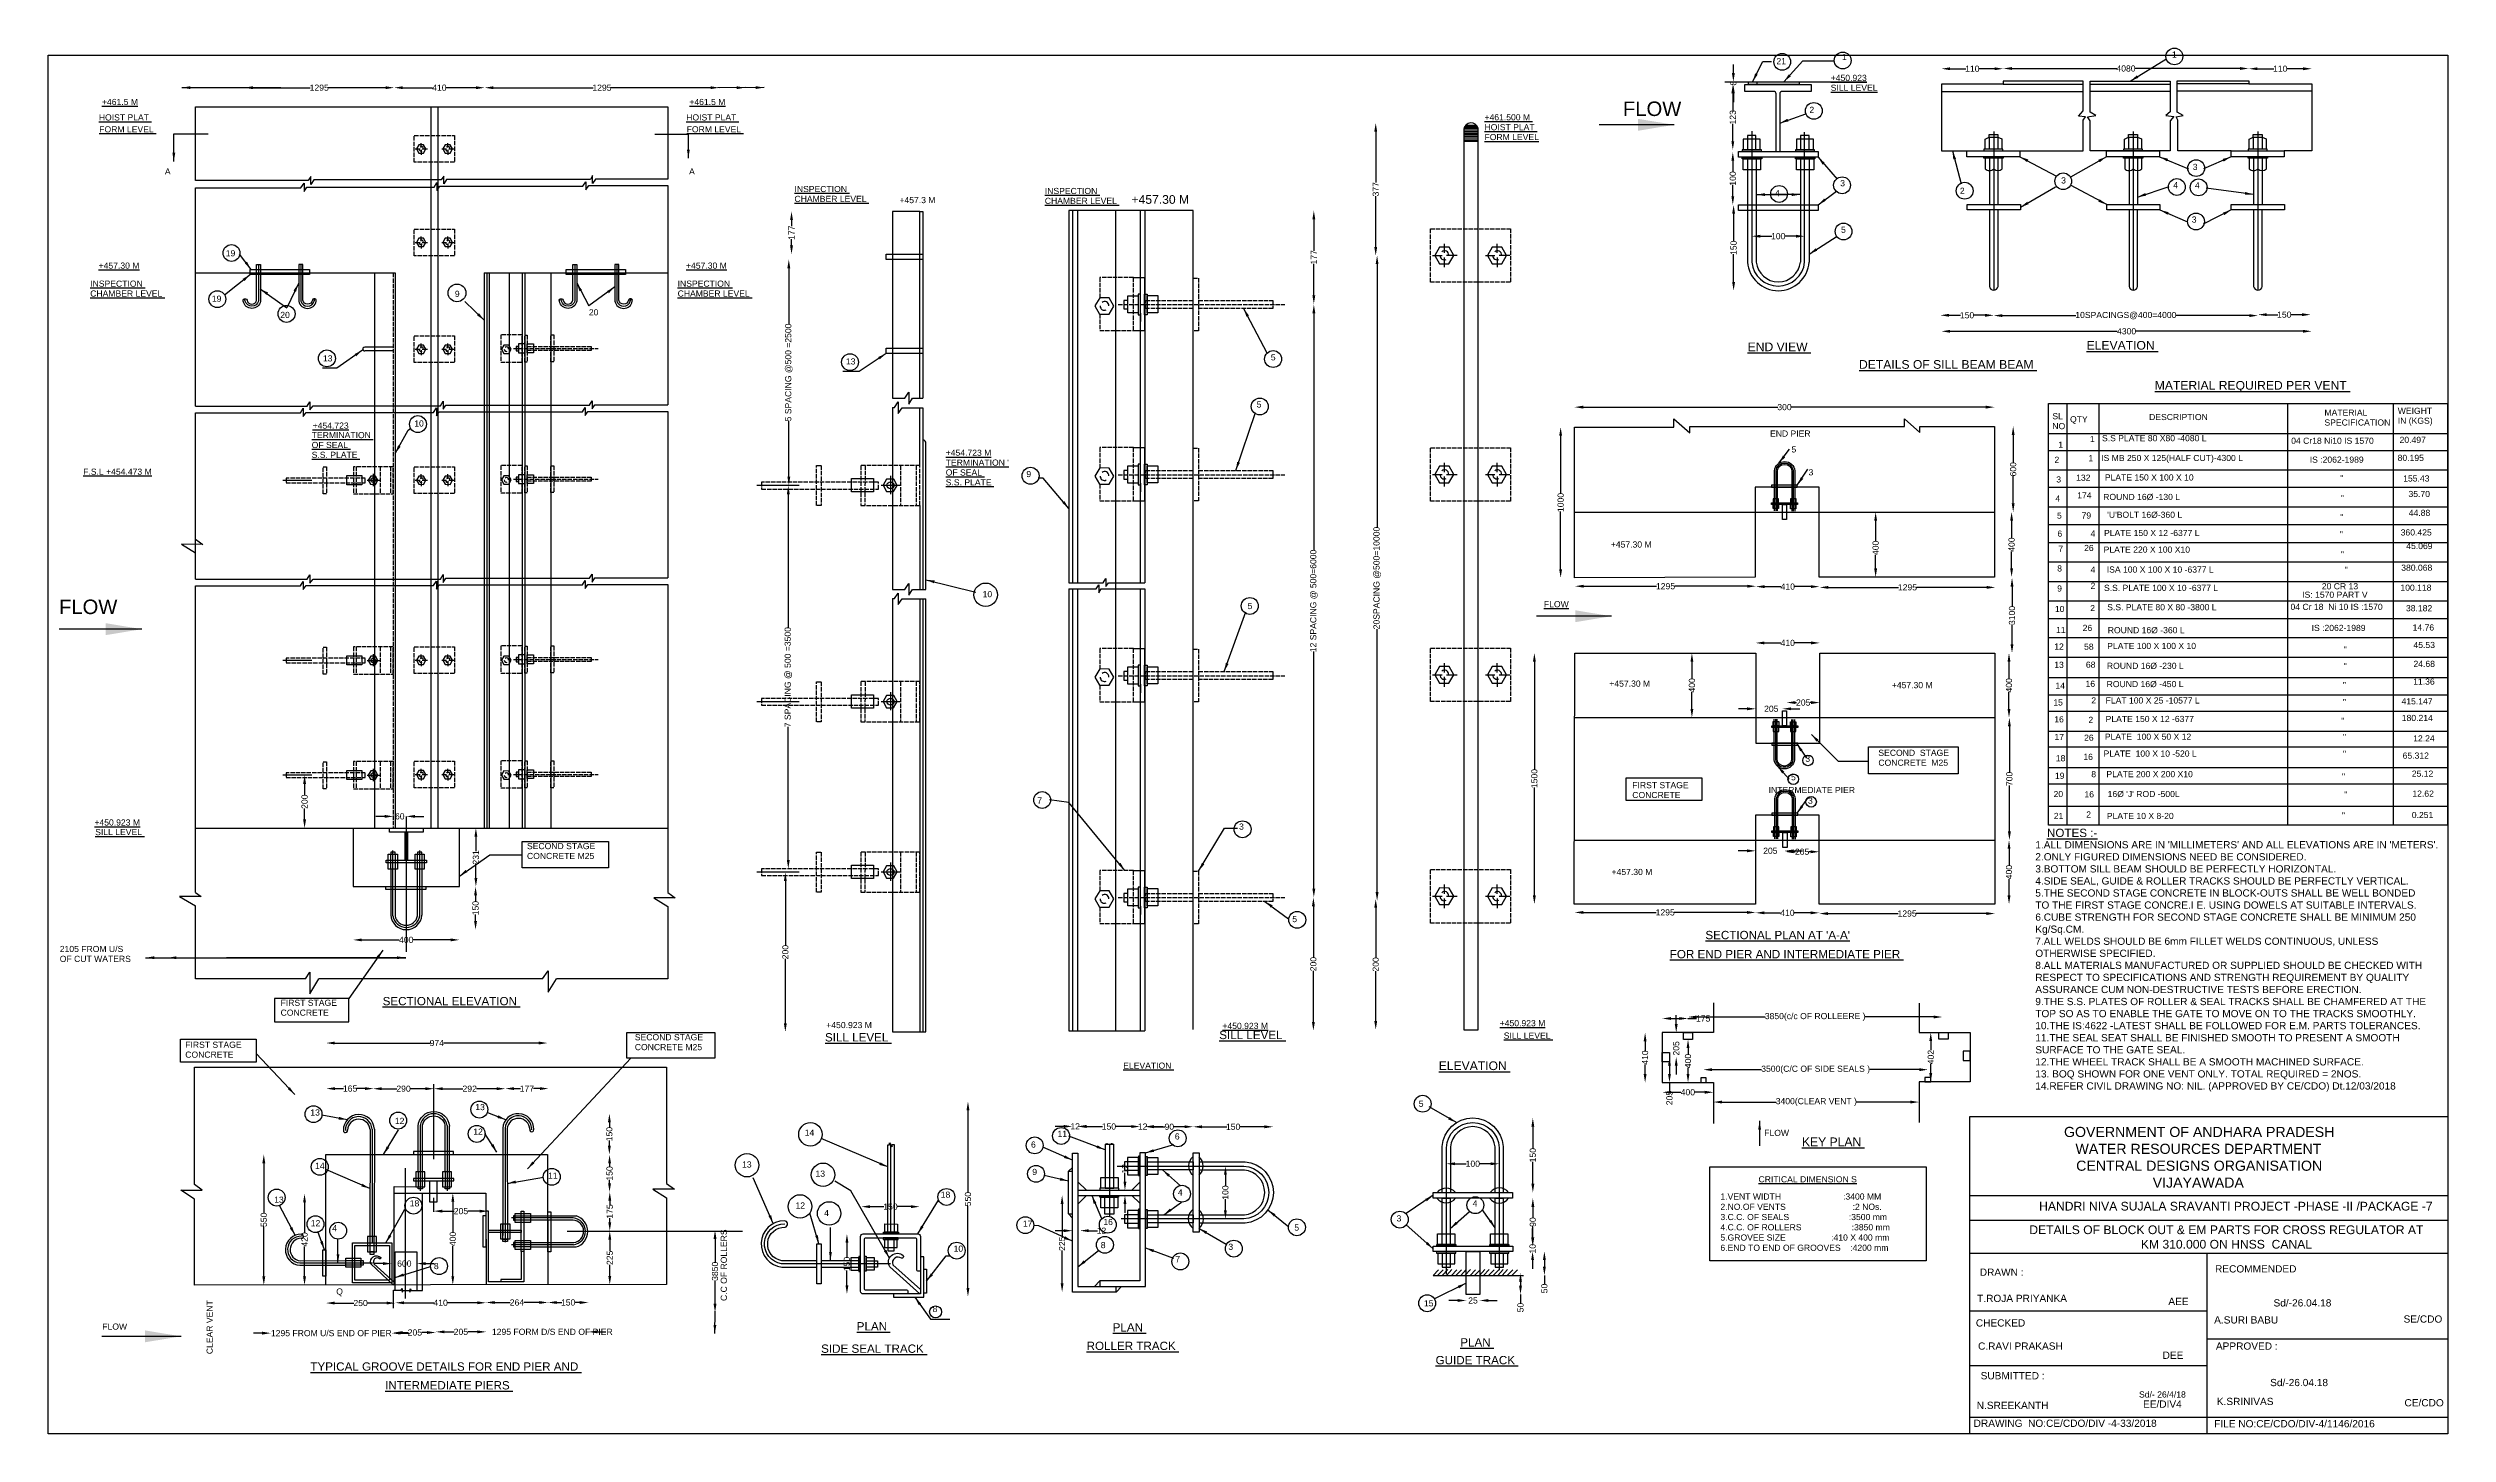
# Model space of a CAD drawing. Header units: millimetres. Extents: x 2281376 to 2613167, y 18301307 to 36806807.
# Drawn here: x 2281376 to 2613167, y 18301307 to 18492884 of the extents above; entities outside this region: 1.
import ezdxf

# ---------------------------------------------------------------- set-up
doc = ezdxf.new("R2010")
doc.units = ezdxf.units.MM
doc.header["$MEASUREMENT"] = 0
doc.linetypes.add('ACAD_ISO02W100', pattern=[15, 12, -3])
doc.layers.add('DRAWING', color=2, linetype='Continuous')
doc.styles.get("Standard").update_dxf_attribs({"font": 'arial.ttf', "height": 850})
doc.dimstyles.get("Standard").update_dxf_attribs({"dimtxt": 1200, "dimasz": 1200, "dimexe": 0.18, "dimexo": 0.0625, "dimgap": 0.09, "dimtad": 0, "dimdec": 0, "dimzin": 0, "dimdsep": 46, "dimtxsty": 'Standard', "dimcen": 0.09, "dimse1": 1, "dimse2": 1, "dimadec": 0, "dimazin": 0, "dimtfac": 1, "dimtdec": 0, "dimtofl": 0, "dimtmove": 0, "dimatfit": 3, "dimfxl": 1, "dimtolj": 1, "dimtzin": 0, "dimarcsym": 0})

msp = doc.modelspace()

# ---------------------------------------------------------------- texts
at = {"layer": 'DRAWING', "color": 0}
for s, height, p in [('21', 850, (2520322.2, 18490649.7)), ('1', 850, (2529371.7, 18491224.4)), ('1', 850, (2575009.1, 18491567)), ('%%U+450.923', 850, (2527829.6, 18488331.2)), ('%%USILL LEVEL', 850, (2527829.6, 18486965.7)), ('%%U+461.5 M', 850, (2288834.1, 18485001.7)), ('%%U+461.5 M', 850, (2370040.9, 18485001.7)), ('FLOW', 2000, (2499106.2, 18483486.8)), ('2', 850, (2524885.3, 18483907.3)), ('%%UHOIST PLAT ', 850, (2288404.8, 18482866.7)), ('%%UFORM LEVEL ', 850, (2288462.3, 18481222)), ('%%UHOIST PLAT ', 850, (2369611.7, 18482866.7)), ('%%UFORM LEVEL ', 850, (2369669.1, 18481222)), ('%%U+461.500 M ', 850, (2479967.5, 18482883.3)), ('%%UHOIST PLAT ', 850, (2479967.5, 18481517.8)), ('%%UFORM LEVEL', 850, (2479967.5, 18480152.4)), ('A', 850, (2297532, 18475400.2)), ('A', 850, (2370002.6, 18475400.2)), ('3', 850, (2529141.2, 18473773.1)), ('3', 850, (2559681.9, 18474158.4)), ('4', 850, (2575190, 18473509.3)), ('3', 850, (2577875.8, 18476019.4)), ('4', 850, (2578179, 18473466)), ('%%UINSPECTION ', 850, (2384573.5, 18472968)), ('%%UCHAMBER LEVEL ', 850, (2384573.5, 18471602.6)), ('+457.3 M', 850, (2399083.5, 18471439.1)), ('%%UINSPECTION ', 850, (2419181.5, 18472696.5)), ('%%UCHAMBER LEVEL ', 850, (2419181.5, 18471331)), ('+457.30 M', 1200, (2431164, 18471347.5)), ('4', 850, (2520130.1, 18472394)), ('2', 850, (2545690, 18472730.3)), ('5', 850, (2529256.3, 18467337.1)), ('3', 850, (2577745.8, 18468748.7)), ('19', 850, (2305957.1, 18464087.8)), ('%%U+457.30 M', 850, (2288375.5, 18462381.9)), ('%%U+457.30 M', 850, (2369582.3, 18462381.9)), ('%%UINSPECTION ', 850, (2287213, 18459887.5)), ('%%UCHAMBER LEVEL ', 850, (2287213, 18458522)), ('19', 850, (2304029.5, 18457810.9)), ('9', 850, (2337625.3, 18458475.5)), ('%%UINSPECTION ', 850, (2368419.8, 18459887.5)), ('%%UCHAMBER LEVEL ', 850, (2368419.8, 18458522)), ('20', 850, (2313489.4, 18455564.1)), ('20', 850, (2356151.7, 18455925.9)), ('%%UEND VIEW ', 1200, (2516347, 18450977.8)), ('%%UELEVATION ', 1200, (2563205.7, 18451186.3)), ('13', 850, (2319383.8, 18449559.5)), ('13', 850, (2391683, 18449139.4)), ('5', 850, (2450426.2, 18449702.4)), ('%%UDETAILS OF SILL BEAM BEAM ', 1200, (2531741.6, 18448545.4)), ('%%UMATERIAL REQUIRED PER VENT ', 1200, (2572624.7, 18445658.8)), ('%%U+454.723', 850, (2317961, 18440265.5)), ('10', 850, (2332010.2, 18440560.6)), ('5', 850, (2448471.7, 18443186.7)), ('SL', 850, (2558469.2, 18441564.2)), ('NO ', 850, (2558469.2, 18440198.7)), ('QTY', 850, (2560914.1, 18441143.1)), ('DESCRIPTION ', 850, (2571845.5, 18441451.9)), ('SPECIFICATION', 850, (2596086.9, 18440695.2)), ('MATERIAL', 850, (2596086.9, 18442060.7)), ('WEIGHT ', 850, (2606222.3, 18442308.5)), ('IN (KGS)', 850, (2606222.3, 18440943.1)), ('%%UTERMINATION ', 850, (2317830, 18438956.6)), ('%%UOF SEAL ', 850, (2317830, 18437591.1)), ('END PIER ', 850, (2519439.2, 18439165.2)), ('5', 850, (2522406, 18436979)), ('1', 850, (2559293.4, 18437626.9)), ('1', 850, (2563654.7, 18438402.1)), ('S.S PLATE 80 X80 -4080 L', 850, (2565333.3, 18438531.1)), ('04 Cr18 Ni10 IS 1570', 850, (2591487, 18438171.5)), ('20.497', 850, (2606473.3, 18438295.1)), ('%%UF.S.L +454.473 M', 850, (2286242.3, 18433895)), ('%%US.S. PLATE ', 850, (2317830, 18436225.7)), ('%%U+454.723 M', 850, (2405482.8, 18436519.1)), ("%%UTERMINATION '", 850, (2405482.8, 18435153.7)), ('%%UOF SEAL ', 850, (2405482.8, 18433788.2)), ('9', 850, (2416629.2, 18433574.3)), ('3', 850, (2524764.7, 18433813.2)), ('2', 850, (2558763.2, 18435539.5)), ('1', 850, (2563455, 18435760.5)), ('IS MB 250 X 125(HALF CUT)-4300 L', 850, (2565221.3, 18435788.5)), ('IS :2062-1989', 850, (2594050.5, 18435561.2)), ('80.195', 850, (2606204.5, 18435801.6)), ('%%US.S. PLATE ', 850, (2405482.8, 18432422.8)), ('4', 850, (2558888.1, 18430196.1)), ('3', 850, (2559012.6, 18432829.2)), ('132', 850, (2561758.9, 18433069)), ('174', 850, (2561908.5, 18430626.8)), ('ROUND 16Ø -130 L', 850, (2565501.4, 18430405.6)), ('PLATE 150 X 100 X 10', 850, (2565725.5, 18433101.8)), ("''", 850, (2598263.9, 18433022.3)), ("''", 850, (2598333.2, 18430222.1)), ('155.43', 850, (2606972.4, 18432962.8)), ('35.70', 850, (2607702, 18430814.5)), ('5', 850, (2559106.4, 18427828.4)), ('79', 850, (2562507.2, 18427835.6)), ("'U'BOLT 16Ø-360 L", 850, (2566061.7, 18427942.8)), ("''", 850, (2598264.1, 18427618.9)), ('44.88', 850, (2607740.4, 18428206)), ('+457.30 M', 850, (2497427.9, 18423834.7)), ('6', 850, (2559168.9, 18425336)), ('4', 850, (2563754.4, 18425343.5)), ('PLATE 150 X 12 -6377 L', 850, (2565613.5, 18425424.1)), ("''", 850, (2598195, 18425233.6)), ('360.425', 850, (2606626.6, 18425500.9)), ('45.069', 850, (2607394.6, 18423621.2)), ('8', 850, (2559137.1, 18420524.8)), ('7', 850, (2559293, 18423235.2)), ('26', 850, (2562856.4, 18423349.8)), ('4', 850, (2563754.4, 18420359.3)), ('PLATE 220 X 100 X10', 850, (2565557.5, 18423129.3)), ('ISA 100 X 100 X 10 -6377 L', 850, (2565994.6, 18420371.5)), ("''", 850, (2598334.4, 18422459.2)), ("''", 850, (2598854.1, 18420343.3)), ('380.068', 850, (2606703.4, 18420628.9)), ('10', 850, (2410583.7, 18416969.9)), ('9', 850, (2559137.1, 18417752.1)), ('2', 850, (2563754.4, 18418116.4)), ('S.S. PLATE 100 X 10 -6377 L', 850, (2565609.7, 18417836.7)), ('IS: 1570 PART V', 850, (2593010.5, 18416889.6)), ('20 CR 13', 850, (2595725.1, 18418062.9)), ('100.118', 850, (2606588.2, 18417866.9)), ('FLOW', 2000, (2282895.8, 18414642)), ('5', 850, (2447216.6, 18415327.5)), ('%%UFLOW', 850, (2488179.1, 18415582.9)), ('10', 850, (2558825.4, 18414917.1)), ('2', 850, (2563704.8, 18415042.6)), ('S.S. PLATE 80 X 80 -3800 L', 850, (2566055.1, 18415166.1)), ('04 Cr 18  Ni 10 IS :1570', 850, (2591394.5, 18415212.1)), ('38.182', 850, (2607356.1, 18415028.1)), ('11', 850, (2558981.3, 18412019.8)), ('26', 850, (2562657.1, 18412301.2)), ('ROUND 16Ø -360 L', 850, (2566130.9, 18411988.9)), ('IS :2062-1989', 850, (2594309.6, 18412300.2)), ('14.76', 850, (2608277.8, 18412361.3)), ('12', 850, (2558732.4, 18409728.1)), ('13', 850, (2558732.4, 18407204.7)), ('58', 850, (2562856.6, 18409709.5)), ('68', 850, (2563106.1, 18407217.4)), ('ROUND 16Ø -230 L', 850, (2566008.3, 18407062.1)), ('PLATE 100 X 100 X 10', 850, (2566056.6, 18409808.8)), ("''", 850, (2598715.9, 18409341.9)), ("''", 850, (2598715.9, 18407025.6)), ('45.53', 850, (2608393, 18409944.5)), ('24.68', 850, (2608393, 18407335.9)), ('+457.30 M', 850, (2497223.4, 18404604.7)), ('+457.30 M', 850, (2536275.8, 18404394.4)), ('14', 850, (2558888.3, 18404307.3)), ('16', 850, (2563056.2, 18404575.7)), ('ROUND 16Ø -450 L', 850, (2565977.8, 18404541.2)), ("''", 850, (2598612.1, 18404398.3)), ('11.36', 850, (2608354.6, 18404880.7)), ('15', 850, (2558607.7, 18402002)), ('2', 850, (2563854.4, 18402283)), ('FLAT 100 X 25 -10577 L', 850, (2565834.3, 18402277.3)), ("''", 850, (2598612.4, 18402038.8)), ('415.147', 850, (2606741.9, 18402157)), ('16', 850, (2558732.4, 18399665.4)), ('17', 850, (2558763.6, 18397235.4)), ('26', 850, (2562857.5, 18397126.2)), ('2', 850, (2563455.3, 18399591.5)), ('PLATE  100 X 50 X 12', 850, (2565722.9, 18397269.8)), ('PLATE 150 X 12 -6377', 850, (2565834.3, 18399717.9)), ("''", 850, (2598404.8, 18399480.6)), ("''", 850, (2598647, 18397233.5)), ('180.214', 850, (2606780.2, 18399855.3)), ('12.24', 850, (2608355.3, 18397030.7)), ('3', 850, (2524323.7, 18394216.3)), ('SECOND  STAGE ', 850, (2534418.8, 18395037.8)), ('CONCRETE  M25', 850, (2534418.8, 18393672.3)), ('18', 850, (2558951.2, 18394294.7)), ('16', 850, (2562757.8, 18394484.5)), ('PLATE  100 X 10 -520 L', 850, (2565555.9, 18394933)), ("''", 850, (2598647.2, 18394903.8)), ('65.312', 850, (2606896.2, 18394652.2)), ('FIRST STAGE ', 850, (2500398, 18390571.8)), ('5', 850, (2522345.4, 18391658.6)), ('19', 850, (2558826.5, 18391864.7)), ('8', 850, (2563855.4, 18392092.1)), ('PLATE 200 X 200 X10', 850, (2565945.7, 18392095.4)), ("''", 850, (2598508.8, 18391757.9)), ('25.12', 850, (2608163.3, 18392158.7)), ('7', 850, (2418126.2, 18388436.2)), ('CONCRETE ', 850, (2500398, 18389206.3)), ('INTERMEDIATE PIER ', 850, (2519249.6, 18389896)), ('3', 850, (2524687.3, 18388421.9)), ('20', 850, (2558639.5, 18389341.3)), ('16', 850, (2562907.4, 18389300.9)), ("16Ø 'J' ROD -500L", 850, (2566117.6, 18389344.3)), ("''", 850, (2598820.3, 18389268.8)), ('12.62', 850, (2608240.1, 18389396.6)), ('%%U+450.923 M', 850, (2287793.4, 18385412.7)), ('%%USILL LEVEL ', 850, (2287900, 18384081.2)), ('3', 850, (2446032.1, 18384837.5)), ('%%UNOTES :-', 1150, (2557728.7, 18383821.4)), ('21', 850, (2558666.9, 18386310.4)), ('2', 850, (2563156.9, 18386509.8)), ('PLATE 10 X 8-20', 850, (2566001.5, 18386308.9)), ("''", 850, (2598474.2, 18386364.9)), ('0.251', 850, (2608163.3, 18386442.8)), ('SECOND STAGE ', 850, (2347592.7, 18382145.5)), ('CONCRETE M25', 850, (2347592.7, 18380780.1)), ('+457.30 M', 850, (2497532.3, 18378570)), ('5', 850, (2453389.7, 18372057.7)), ('2105 FROM U/S ', 850, (2283006, 18367923.8)), ('%%UFOR END PIER AND INTERMEDIATE PIER ', 1150, (2505581.3, 18367059.1)), ("%%USECTIONAL PLAN AT 'A-A'", 1150, (2510504.1, 18369698.4)), ('OF CUT WATERS ', 850, (2283006, 18366558.4)), ('FIRST STAGE ', 850, (2313532, 18360488.6)), ('%%USECTIONAL ELEVATION ', 1150, (2327640.5, 18360564.6)), ('CONCRETE ', 850, (2313532, 18359123.1)), ('+450.923 M', 850, (2388970.5, 18357405.8)), ('%%U+450.923 M', 850, (2443733.6, 18357292.1)), ('%%U+450.923 M', 850, (2482069, 18357666.7)), ('FIRST STAGE ', 850, (2300352.9, 18354683.8)), ('SECOND STAGE ', 850, (2362501.8, 18355725.8)), ('CONCRETE M25', 850, (2362501.8, 18354360.4)), ('%%USILL LEVEL ', 1150, (2388793.3, 18355563.8)), ('%%USILL LEVEL ', 1150, (2443295.8, 18355892.2)), ('%%USILL LEVEL ', 850, (2482625.2, 18355952.8)), ('CONCRETE ', 850, (2300352.9, 18353318.3)), ('%%UELEVATION ', 850, (2430017.9, 18351801.7)), ('%%UELEVATION ', 1200, (2473636.3, 18351609.9)), ('13', 850, (2317643.2, 18345324.4)), ('12', 850, (2329328.4, 18344159)), ('13', 850, (2340447.4, 18346068.4)), ('5', 850, (2470882.2, 18346523)), ('12', 850, (2340166.8, 18342678.9)), ('14', 850, (2385986.9, 18342535.7)), ('6', 850, (2417269.4, 18340889.4)), ('11', 850, (2420939.3, 18342367.8)), ('6', 850, (2437157.8, 18342013)), ('FLOW', 850, (2518637.3, 18342502)), ('%%UKEY PLAN ', 1200, (2523851.7, 18341091.1)), ('14', 850, (2318306.2, 18337950.3)), ('13', 850, (2377327.9, 18338135.7)), ('11', 850, (2350511.8, 18336589.9)), ('13', 850, (2387479.8, 18336867.9)), ('18', 850, (2404797.7, 18333959.5)), ('9', 850, (2417447, 18337104.7)), ('4', 850, (2437572.1, 18334266.1)), ('%%UCRITICAL DIMENSION S', 850, (2517849.7, 18336087.1)), ('13', 850, (2312647.8, 18333270.3)), ('18', 850, (2331385.5, 18332760.6)), ('12', 850, (2384717.9, 18332467.9)), ('4', 850, (2388674.1, 18331423.9)), ('3', 850, (2467812.9, 18330686.5)), ('4', 850, (2478324.5, 18332744.8)), ('12', 850, (2317703.3, 18330026.8)), ('4', 850, (2320671.6, 18329331.7)), ('17', 850, (2416144.7, 18329949.2)), ('16', 850, (2427272.8, 18330185.8)), ('5', 850, (2453672.3, 18329417)), ('8', 850, (2334724.9, 18324095.7)), ('10', 850, (2406571.5, 18326501.4)), ('8', 850, (2426917.6, 18326992.4)), ('7', 850, (2437217, 18325040.9)), ('3', 850, (2444556.8, 18326755.9)), ('DRAWN :', 1000, (2548435.4, 18323173.6)), ('RECOMMENDED', 1000, (2580959.9, 18323632.4)), ('Q', 850, (2321223.1, 18320577.5)), ('8', 850, (2403666, 18318160.7)), ('15', 850, (2471593.4, 18318942.9)), ('T.ROJA PRIYANKA ', 1000, (2548073.3, 18319556.5)), ('AEE', 1000, (2574503.4, 18319134.5)), ('Sd/-26.04.18', 1000, (2589045.8, 18318930.1)), ('FLOW ', 850, (2288883.8, 18315726.6)), ('%%UPLAN ', 1150, (2393180.9, 18315615.5)), ('%%UPLAN ', 1150, (2428562.2, 18315473.8)), ('CHECKED ', 1000, (2547892.3, 18316156.9)), ('A.SURI BABU', 1000, (2580839.3, 18316578.9)), ('SE/CDO', 1000, (2607027.9, 18316699.5)), ('%%USIDE SEAL TRACK ', 1150, (2388260.4, 18312526.3)), ('%%UROLLER TRACK ', 1150, (2424961.2, 18312914.7)), ('%%UGUIDE TRACK ', 1150, (2473206.5, 18310941.5)), ('%%UPLAN ', 1150, (2476616.7, 18313398.5)), ('C.RAVI PRAKASH', 1000, (2548194, 18312961.8)), ('DEE', 1000, (2573718.8, 18311695.8)), ('APPROVED :', 1000, (2581080.6, 18312961.8)), ('%%UTYPICAL GROOVE DETAILS FOR END PIER AND ', 1150, (2317645.9, 18310057.5)), ('%%UINTERMEDIATE PIERS ', 1150, (2327979.5, 18307464.5)), ('SUBMITTED :', 1000, (2548556, 18308862.4)), ('Sd/-26.04.18', 1000, (2588581.6, 18307921.3)), ('N.SREEKANTH ', 1000, (2548013, 18304762.9)), ('Sd/- 26/4/18', 850, (2570453.7, 18306346.7)), ('EE/DIV4', 1000, (2571003.5, 18304943.8)), ('K.SRINIVAS ', 1000, (2581201.4, 18305305.5)), ('CE/CDO', 1000, (2607148.7, 18305124.7)), ('DRAWING  NO:CE/CDO/DIV -4-33/2018', 1000, (2547590.6, 18302291.2)), ('FILE NO:CE/CDO/DIV-4/1146/2016', 1000, (2580839.3, 18302231))]:
    msp.add_text(s, height=height, dxfattribs=at).set_placement(p)
for s, p in [('C.C OF ROLLERS ', (2375229.3, 18319689.5)), ('CLEAR VENT  ', (2304144.1, 18312341.7))]:
    msp.add_text(s, height=850, rotation=90, dxfattribs=at).set_placement(p)
at = {"layer": 'DRAWING', "color": 0, "attachment_point": 1}
for s, insert, char_height, width in [("1.ALL DIMENSIONS ARE IN 'MILLIMETERS' AND ALL ELEVATIONS ARE IN 'METERS'. \\P2.ONLY FIGURED DIMENSIONS NEED BE CONSIDERED. \\P3.BOTTOM SILL BEAM SHOULD BE PERFECTLY HORIZONTAL. \\P4.SIDE SEAL, GUIDE & ROLLER TRACKS SHOULD BE PERFECTLY VERTICAL. \\P5.THE SECOND STAGE CONCRETE IN BLOCK-OUTS SHALL BE WELL BONDED TO THE FIRST STAGE CONCRE.I E. USING DOWELS AT SUITABLE INTERVALS. \\P6.CUBE STRENGTH FOR SECOND STAGE CONCRETE SHALL BE MINIMUM 250 Kg/Sq.CM. \\P7.ALL WELDS SHOULD BE 6mm FILLET WELDS CONTINUOUS, UNLESS OTHERWISE SPECIFIED. \\P8.ALL MATERIALS MANUFACTURED OR SUPPLIED SHOULD BE CHECKED WITH RESPECT TO SPECIFICATIONS AND STRENGTH REQUIREMENT BY QUALITY ASSURANCE CUM NON-DESTRUCTIVE TESTS BEFORE ERECTION. \\P9.THE S.S. PLATES OF ROLLER & SEAL TRACKS SHALL BE CHAMFERED AT THE TOP SO AS TO ENABLE THE GATE TO MOVE ON TO THE TRACKS SMOOTHLY. \\P10.THE IS:4622 -LATEST SHALL BE FOLLOWED FOR E.M. PARTS TOLERANCES. \\P11.THE SEAL SEAT SHALL BE FINISHED SMOOTH TO PRESENT A SMOOTH SURFACE TO THE GATE SEAL. \\P12.THE WHEEL TRACK SHALL BE A SMOOTH MACHINED SURFACE. \\P13. BOQ SHOWN FOR ONE VENT ONLY. TOTAL REQUIRED = 2NOS. \\P14.REFER CIVIL DRAWING NO: NIL. (APPROVED BY CE/CDO) Dt.12/03/2018 ", (2556113.6, 18383256.8), 1000, 54473.818), ('\\pi414.05;GOVERNMENT OF ANDHARA PRADESH \\P\\pi1999.8;WATER RESOURCES DEPARTMENT  \\P\\pi2095.8;CENTRAL DESIGNS ORGANISATION \\P\\pi12674;VIJAYAWADA ', (2559667.8, 18343757.8), 1400, 37948.155), ('1.VENT WIDTH                          :3400 MM \\P2.NO.OF VENTS                            :2 NOs. \\P3.C.C. OF SEALS                         :3500 mm \\P4.C.C. OF ROLLERS                     :3850 mm \\P5.GROVEE SIZE                   :410 X 400 mm 6.END TO END OF GROOVES    :4200 mm', (2512583, 18334556.6), 850, 23395.741), ('HANDRI NIVA SUJALA SRAVANTI PROJECT -PHASE -II /PACKAGE -7', (2556642, 18333397.3), 1200, 54868.448), ('\\pi435.88;DETAILS OF BLOCK OUT & EM PARTS FOR CROSS REGULATOR AT  \\P\\pi15859;KM 310.000 ON HNSS  CANAL ', (2554848, 18330135.6), 1200, 55200.01)]:
    msp.add_mtext(s, dxfattribs=dict(at, insert=insert, char_height=char_height, width=width))

# ---------------------------------------------------------------- blocks, each defined once
blk = doc.blocks.new('*D57')
at = {"layer": 'Defpoints', "color": 0, "transparency": 16777216}
for p in [(2316912, 18392355), (2316847, 18385055), (2316912, 18385055)]:
    blk.add_point(p, dxfattribs=at)
at = {"layer": 'DRAWING', "color": 0, "lineweight": -2, "transparency": 16777216}
for p, q in [((2316847, 18391155), (2316847, 18389650)), ((2316847, 18386255), (2316847, 18387760))]:
    blk.add_line(p, q, dxfattribs=at)
at = {"layer": 'DRAWING', "color": 0, "transparency": 16777216}
for points in [[(2316647, 18391155), (2317047, 18391155), (2316847, 18392355)], [(2316647, 18386255), (2317047, 18386255), (2316847, 18385055)]]:
    blk.add_solid(points, dxfattribs=at)
at = {"layer": 'DRAWING', "color": 0, "transparency": 16777216, "insert": (2316847, 18388705), "char_height": 850, "attachment_point": 5, "rotation": 90}
blk.add_mtext('\\A1;200', dxfattribs=at)
blk = doc.blocks.new('*D58')
at = {"layer": 'Defpoints', "color": 0, "transparency": 16777216}
for p in [(2323552, 18376962), (2338241, 18376962), (2338241, 18369602)]:
    blk.add_point(p, dxfattribs=at)
at = {"layer": 'DRAWING', "color": 0, "lineweight": -2, "transparency": 16777216}
for p, q in [((2324752, 18369602), (2329942, 18369602)), ((2337041, 18369602), (2331851, 18369602))]:
    blk.add_line(p, q, dxfattribs=at)
at = {"layer": 'DRAWING', "color": 0, "transparency": 16777216}
for points in [[(2324752, 18369802), (2324752, 18369402), (2323552, 18369602)], [(2337041, 18369802), (2337041, 18369402), (2338241, 18369602)]]:
    blk.add_solid(points, dxfattribs=at)
at = {"layer": 'DRAWING', "color": 0, "transparency": 16777216, "insert": (2330897, 18369602), "char_height": 850, "attachment_point": 5}
blk.add_mtext('\\A1;400', dxfattribs=at)
blk = doc.blocks.new('*D59')
at = {"layer": 'Defpoints', "color": 0, "transparency": 16777216}
for p in [(2330911, 18376962), (2330905, 18371020), (2340486, 18371020)]:
    blk.add_point(p, dxfattribs=at)
at = {"layer": 'DRAWING', "color": 0, "lineweight": -2, "transparency": 16777216}
for p, q in [((2340486, 18375762), (2340486, 18374889)), ((2340486, 18372220), (2340486, 18373093))]:
    blk.add_line(p, q, dxfattribs=at)
at = {"layer": 'DRAWING', "color": 0, "transparency": 16777216}
for points in [[(2340286, 18375762), (2340686, 18375762), (2340486, 18376962)], [(2340286, 18372220), (2340686, 18372220), (2340486, 18371020)]]:
    blk.add_solid(points, dxfattribs=at)
at = {"layer": 'DRAWING', "color": 0, "transparency": 16777216, "insert": (2340486, 18373991), "char_height": 850, "attachment_point": 5, "rotation": 90}
blk.add_mtext('\\A1;150', dxfattribs=at)
blk = doc.blocks.new('*D60')
at = {"layer": 'Defpoints', "color": 0, "transparency": 16777216}
for p in [(2338241, 18385055), (2338241, 18376962), (2340531, 18376962)]:
    blk.add_point(p, dxfattribs=at)
at = {"layer": 'DRAWING', "color": 0, "lineweight": -2, "transparency": 16777216}
for p, q in [((2340531, 18383855), (2340531, 18381873)), ((2340531, 18378162), (2340531, 18380144))]:
    blk.add_line(p, q, dxfattribs=at)
at = {"layer": 'DRAWING', "color": 0, "transparency": 16777216}
for points in [[(2340331, 18383855), (2340731, 18383855), (2340531, 18385055)], [(2340331, 18378162), (2340731, 18378162), (2340531, 18376962)]]:
    blk.add_solid(points, dxfattribs=at)
at = {"layer": 'DRAWING', "color": 0, "transparency": 16777216, "insert": (2340531, 18381008), "char_height": 850, "attachment_point": 5, "rotation": 90}
blk.add_mtext('\\A1;231', dxfattribs=at)
blk = doc.blocks.new('*D61')
at = {"layer": 'Defpoints', "color": 0, "transparency": 16777216}
for p in [(2329103, 18385976), (2330911, 18386675), (2330911, 18385976)]:
    blk.add_point(p, dxfattribs=at)
at = {"layer": 'DRAWING', "color": 0, "lineweight": -2, "transparency": 16777216}
for p, q in [((2327903, 18386675), (2326703, 18386675)), ((2332111, 18386675), (2333311, 18386675))]:
    blk.add_line(p, q, dxfattribs=at)
at = {"layer": 'DRAWING', "color": 0, "transparency": 16777216}
for points in [[(2327903, 18386875), (2327903, 18386475), (2329103, 18386675)], [(2332111, 18386875), (2332111, 18386475), (2330911, 18386675)]]:
    blk.add_solid(points, dxfattribs=at)
at = {"layer": 'DRAWING', "color": 0, "transparency": 16777216, "insert": (2330007, 18386675), "char_height": 850, "attachment_point": 5}
blk.add_mtext('\\A1;60', dxfattribs=at)
blk = doc.blocks.new('*D62')
at = {"layer": 'Defpoints', "color": 0, "transparency": 16777216}
for p in [(2329224, 18487533), (2341742, 18487533), (2341742, 18487397)]:
    blk.add_point(p, dxfattribs=at)
at = {"layer": 'DRAWING', "color": 0, "lineweight": -2, "transparency": 16777216}
for p, q in [((2330424, 18487397), (2334529, 18487397)), ((2340542, 18487397), (2336438, 18487397))]:
    blk.add_line(p, q, dxfattribs=at)
at = {"layer": 'DRAWING', "color": 0, "transparency": 16777216}
for points in [[(2330424, 18487597), (2330424, 18487197), (2329224, 18487397)], [(2340542, 18487597), (2340542, 18487197), (2341742, 18487397)]]:
    blk.add_solid(points, dxfattribs=at)
at = {"layer": 'DRAWING', "color": 0, "transparency": 16777216, "insert": (2335483, 18487397), "char_height": 850, "attachment_point": 5}
blk.add_mtext('\\A1;410', dxfattribs=at)
blk = doc.blocks.new('*D63')
at = {"layer": 'Defpoints', "color": 0, "transparency": 16777216}
for p in [(2308495, 18487403), (2308495, 18487397), (2329246, 18487401)]:
    blk.add_point(p, dxfattribs=at)
at = {"layer": 'DRAWING', "color": 0, "lineweight": -2, "transparency": 16777216}
for p, q in [((2309695, 18487397), (2317638, 18487397)), ((2328046, 18487397), (2320103, 18487397))]:
    blk.add_line(p, q, dxfattribs=at)
at = {"layer": 'DRAWING', "color": 0, "transparency": 16777216}
for points in [[(2309695, 18487597), (2309695, 18487197), (2308495, 18487397)], [(2328046, 18487597), (2328046, 18487197), (2329246, 18487397)]]:
    blk.add_solid(points, dxfattribs=at)
at = {"layer": 'DRAWING', "color": 0, "transparency": 16777216, "insert": (2318871, 18487397), "char_height": 850, "attachment_point": 5}
blk.add_mtext('\\A1;1295', dxfattribs=at)
blk = doc.blocks.new('*D64')
at = {"layer": 'Defpoints', "color": 0, "transparency": 16777216}
for p in [(2341742, 18487397), (2374173, 18487397), (2374173, 18487397)]:
    blk.add_point(p, dxfattribs=at)
at = {"layer": 'DRAWING', "color": 0, "lineweight": -2, "transparency": 16777216}
for p, q in [((2342942, 18487397), (2356725, 18487397)), ((2372973, 18487397), (2359190, 18487397))]:
    blk.add_line(p, q, dxfattribs=at)
at = {"layer": 'DRAWING', "color": 0, "transparency": 16777216}
for points in [[(2342942, 18487597), (2342942, 18487197), (2341742, 18487397)], [(2372973, 18487597), (2372973, 18487197), (2374173, 18487397)]]:
    blk.add_solid(points, dxfattribs=at)
at = {"layer": 'DRAWING', "color": 0, "transparency": 16777216, "insert": (2357958, 18487397), "char_height": 850, "attachment_point": 5}
blk.add_mtext('\\A1;1295', dxfattribs=at)
blk = doc.blocks.new('*D65')
at = {"layer": 'Defpoints', "color": 0, "transparency": 16777216}
for p in [(2350428, 18355347), (2319827, 18345270), (2350428, 18345270)]:
    blk.add_point(p, dxfattribs=at)
at = {"layer": 'DRAWING', "color": 0, "lineweight": -2, "transparency": 16777216}
for p, q in [((2321027, 18355347), (2334190, 18355347)), ((2349228, 18355347), (2336065, 18355347))]:
    blk.add_line(p, q, dxfattribs=at)
at = {"layer": 'DRAWING', "color": 0, "transparency": 16777216}
for points in [[(2321027, 18355547), (2321027, 18355147), (2319827, 18355347)], [(2349228, 18355547), (2349228, 18355147), (2350428, 18355347)]]:
    blk.add_solid(points, dxfattribs=at)
at = {"layer": 'DRAWING', "color": 0, "transparency": 16777216, "insert": (2335127, 18355347), "char_height": 850, "attachment_point": 5}
blk.add_mtext('\\A1;974', dxfattribs=at)
blk = doc.blocks.new('*D66')
at = {"layer": 'Defpoints', "color": 0, "transparency": 16777216}
for p in [(2346480, 18345583), (2346480, 18339940), (2358983, 18339940)]:
    blk.add_point(p, dxfattribs=at)
at = {"layer": 'DRAWING', "color": 0, "lineweight": -2, "transparency": 16777216}
for p, q in [((2358983, 18344383), (2358983, 18343659)), ((2358983, 18341140), (2358983, 18341864))]:
    blk.add_line(p, q, dxfattribs=at)
at = {"layer": 'DRAWING', "color": 0, "transparency": 16777216}
for points in [[(2358783, 18344383), (2359183, 18344383), (2358983, 18345583)], [(2358783, 18341140), (2359183, 18341140), (2358983, 18339940)]]:
    blk.add_solid(points, dxfattribs=at)
at = {"layer": 'DRAWING', "color": 0, "transparency": 16777216, "insert": (2358983, 18342762), "char_height": 850, "attachment_point": 5, "rotation": 90}
blk.add_mtext('\\A1;150', dxfattribs=at)
blk = doc.blocks.new('*D67')
at = {"layer": 'Defpoints', "color": 0, "transparency": 16777216}
for p in [(2350452, 18339900), (2350460, 18334750), (2359011, 18334750)]:
    blk.add_point(p, dxfattribs=at)
at = {"layer": 'DRAWING', "color": 0, "lineweight": -2, "transparency": 16777216}
for p, q in [((2359011, 18338700), (2359011, 18338223)), ((2359011, 18335950), (2359011, 18336427))]:
    blk.add_line(p, q, dxfattribs=at)
at = {"layer": 'DRAWING', "color": 0, "transparency": 16777216}
for points in [[(2358811, 18338700), (2359211, 18338700), (2359011, 18339900)], [(2358811, 18335950), (2359211, 18335950), (2359011, 18334750)]]:
    blk.add_solid(points, dxfattribs=at)
at = {"layer": 'DRAWING', "color": 0, "transparency": 16777216, "insert": (2359011, 18337325), "char_height": 850, "attachment_point": 5, "rotation": 90}
blk.add_mtext('\\A1;150', dxfattribs=at)
blk = doc.blocks.new('*D68')
at = {"layer": 'Defpoints', "color": 0, "transparency": 16777216}
for p in [(2359011, 18334750), (2359011, 18329365), (2359040, 18329365)]:
    blk.add_point(p, dxfattribs=at)
at = {"layer": 'DRAWING', "color": 0, "lineweight": -2, "transparency": 16777216}
for p, q in [((2359040, 18333550), (2359040, 18332960)), ((2359040, 18330565), (2359040, 18331155))]:
    blk.add_line(p, q, dxfattribs=at)
at = {"layer": 'DRAWING', "color": 0, "transparency": 16777216}
for points in [[(2358840, 18333550), (2359240, 18333550), (2359040, 18334750)], [(2358840, 18330565), (2359240, 18330565), (2359040, 18329365)]]:
    blk.add_solid(points, dxfattribs=at)
at = {"layer": 'DRAWING', "color": 0, "transparency": 16777216, "insert": (2359040, 18332058), "char_height": 850, "attachment_point": 5, "rotation": 90}
blk.add_mtext('\\A1;175', dxfattribs=at)
blk = doc.blocks.new('*D69')
at = {"layer": 'Defpoints', "color": 0, "transparency": 16777216}
for p in [(2359011, 18329365), (2359023, 18321947), (2359040, 18321947)]:
    blk.add_point(p, dxfattribs=at)
at = {"layer": 'DRAWING', "color": 0, "lineweight": -2, "transparency": 16777216}
for p, q in [((2359040, 18328165), (2359040, 18326606)), ((2359040, 18323147), (2359040, 18324707))]:
    blk.add_line(p, q, dxfattribs=at)
at = {"layer": 'DRAWING', "color": 0, "transparency": 16777216}
for points in [[(2358840, 18328165), (2359240, 18328165), (2359040, 18329365)], [(2358840, 18323147), (2359240, 18323147), (2359040, 18321947)]]:
    blk.add_solid(points, dxfattribs=at)
at = {"layer": 'DRAWING', "color": 0, "transparency": 16777216, "insert": (2359040, 18325656), "char_height": 850, "attachment_point": 5, "rotation": 90}
blk.add_mtext('\\A1;225', dxfattribs=at)
blk = doc.blocks.new('*D70')
at = {"layer": 'Defpoints', "color": 0, "transparency": 16777216}
for p in [(2319800, 18321886), (2329378, 18321886), (2329378, 18319405)]:
    blk.add_point(p, dxfattribs=at)
at = {"layer": 'DRAWING', "color": 0, "lineweight": -2, "transparency": 16777216}
for p, q in [((2321000, 18319405), (2323644, 18319405)), ((2328178, 18319405), (2325534, 18319405))]:
    blk.add_line(p, q, dxfattribs=at)
at = {"layer": 'DRAWING', "color": 0, "transparency": 16777216}
for points in [[(2321000, 18319605), (2321000, 18319205), (2319800, 18319405)], [(2328178, 18319605), (2328178, 18319205), (2329378, 18319405)]]:
    blk.add_solid(points, dxfattribs=at)
at = {"layer": 'DRAWING', "color": 0, "transparency": 16777216, "insert": (2324589, 18319405), "char_height": 850, "attachment_point": 5}
blk.add_mtext('\\A1;250', dxfattribs=at)
blk = doc.blocks.new('*D71')
at = {"layer": 'Defpoints', "color": 0, "transparency": 16777216}
for p in [(2329378, 18321886), (2341933, 18321921), (2329378, 18319443)]:
    blk.add_point(p, dxfattribs=at)
at = {"layer": 'DRAWING', "color": 0, "lineweight": -2, "transparency": 16777216}
for p, q in [((2330578, 18319443), (2334701, 18319443)), ((2340733, 18319443), (2336610, 18319443))]:
    blk.add_line(p, q, dxfattribs=at)
at = {"layer": 'DRAWING', "color": 0, "transparency": 16777216}
for points in [[(2330578, 18319643), (2330578, 18319243), (2329378, 18319443)], [(2340733, 18319643), (2340733, 18319243), (2341933, 18319443)]]:
    blk.add_solid(points, dxfattribs=at)
at = {"layer": 'DRAWING', "color": 0, "transparency": 16777216, "insert": (2335656, 18319443), "char_height": 850, "attachment_point": 5}
blk.add_mtext('\\A1;410', dxfattribs=at)
blk = doc.blocks.new('*D72')
at = {"layer": 'Defpoints', "color": 0, "transparency": 16777216}
for p in [(2341933, 18321921), (2350480, 18321921), (2350480, 18319482)]:
    blk.add_point(p, dxfattribs=at)
at = {"layer": 'DRAWING', "color": 0, "lineweight": -2, "transparency": 16777216}
for p, q in [((2343133, 18319482), (2345262, 18319482)), ((2349280, 18319482), (2347151, 18319482))]:
    blk.add_line(p, q, dxfattribs=at)
at = {"layer": 'DRAWING', "color": 0, "transparency": 16777216}
for points in [[(2343133, 18319682), (2343133, 18319282), (2341933, 18319482)], [(2349280, 18319682), (2349280, 18319282), (2350480, 18319482)]]:
    blk.add_solid(points, dxfattribs=at)
at = {"layer": 'DRAWING', "color": 0, "transparency": 16777216, "insert": (2346206, 18319482), "char_height": 850, "attachment_point": 5}
blk.add_mtext('\\A1;264', dxfattribs=at)
blk = doc.blocks.new('*D73')
at = {"layer": 'Defpoints', "color": 0, "transparency": 16777216}
for p in [(2350480, 18321934), (2356098, 18321943), (2356098, 18319482)]:
    blk.add_point(p, dxfattribs=at)
at = {"layer": 'DRAWING', "color": 0, "lineweight": -2, "transparency": 16777216}
for p, q in [((2351680, 18319482), (2352391, 18319482)), ((2354898, 18319482), (2354186, 18319482))]:
    blk.add_line(p, q, dxfattribs=at)
at = {"layer": 'DRAWING', "color": 0, "transparency": 16777216}
for points in [[(2351680, 18319682), (2351680, 18319282), (2350480, 18319482)], [(2354898, 18319682), (2354898, 18319282), (2356098, 18319482)]]:
    blk.add_solid(points, dxfattribs=at)
at = {"layer": 'DRAWING', "color": 0, "transparency": 16777216, "insert": (2353289, 18319482), "char_height": 850, "attachment_point": 5}
blk.add_mtext('\\A1;150', dxfattribs=at)
blk = doc.blocks.new('*D74')
at = {"layer": 'Defpoints', "color": 0, "transparency": 16777216}
for p in [(2373759, 18329476), (2373590, 18318114), (2373759, 18318114)]:
    blk.add_point(p, dxfattribs=at)
at = {"layer": 'DRAWING', "color": 0, "lineweight": -2, "transparency": 16777216}
for p, q in [((2373590, 18328276), (2373590, 18325063)), ((2373590, 18319314), (2373590, 18322527))]:
    blk.add_line(p, q, dxfattribs=at)
at = {"layer": 'DRAWING', "color": 0, "transparency": 16777216}
for points in [[(2373390, 18328276), (2373790, 18328276), (2373590, 18329476)], [(2373390, 18319314), (2373790, 18319314), (2373590, 18318114)]]:
    blk.add_solid(points, dxfattribs=at)
at = {"layer": 'DRAWING', "color": 0, "transparency": 16777216, "insert": (2373590, 18323795), "char_height": 850, "attachment_point": 5, "rotation": 90}
blk.add_mtext('\\A1;3850', dxfattribs=at)
blk = doc.blocks.new('*D75')
at = {"layer": 'Defpoints', "color": 0, "transparency": 16777216}
for p in [(2319800, 18339940), (2311212, 18321886), (2319800, 18321886)]:
    blk.add_point(p, dxfattribs=at)
at = {"layer": 'DRAWING', "color": 0, "lineweight": -2, "transparency": 16777216}
for p, q in [((2311212, 18338740), (2311212, 18331851)), ((2311212, 18323086), (2311212, 18329976))]:
    blk.add_line(p, q, dxfattribs=at)
at = {"layer": 'DRAWING', "color": 0, "transparency": 16777216}
for points in [[(2311012, 18338740), (2311412, 18338740), (2311212, 18339940)], [(2311012, 18323086), (2311412, 18323086), (2311212, 18321886)]]:
    blk.add_solid(points, dxfattribs=at)
at = {"layer": 'DRAWING', "color": 0, "transparency": 16777216, "insert": (2311212, 18330913), "char_height": 850, "attachment_point": 5, "rotation": 90}
blk.add_mtext('\\A1;550', dxfattribs=at)
blk = doc.blocks.new('*D76')
at = {"layer": 'Defpoints', "color": 0, "transparency": 16777216}
for p in [(2317014, 18334514), (2316841, 18321882), (2317034, 18321882)]:
    blk.add_point(p, dxfattribs=at)
at = {"layer": 'DRAWING', "color": 0, "lineweight": -2, "transparency": 16777216}
for p, q in [((2316841, 18333314), (2316841, 18329153)), ((2316841, 18323082), (2316841, 18327243))]:
    blk.add_line(p, q, dxfattribs=at)
at = {"layer": 'DRAWING', "color": 0, "transparency": 16777216}
for points in [[(2316641, 18333314), (2317041, 18333314), (2316841, 18334514)], [(2316641, 18323082), (2317041, 18323082), (2316841, 18321882)]]:
    blk.add_solid(points, dxfattribs=at)
at = {"layer": 'DRAWING', "color": 0, "transparency": 16777216, "insert": (2316841, 18328198), "char_height": 850, "attachment_point": 5, "rotation": 90}
blk.add_mtext('\\A1;420', dxfattribs=at)
blk = doc.blocks.new('*D77')
at = {"layer": 'Defpoints', "color": 0, "transparency": 16777216}
for p in [(2334672, 18332351), (2342254, 18332109), (2342254, 18332109)]:
    blk.add_point(p, dxfattribs=at)
at = {"layer": 'DRAWING', "color": 0, "lineweight": -2, "transparency": 16777216}
for p, q in [((2335872, 18332109), (2337513, 18332109)), ((2341054, 18332109), (2339412, 18332109))]:
    blk.add_line(p, q, dxfattribs=at)
at = {"layer": 'DRAWING', "color": 0, "transparency": 16777216}
for points in [[(2335872, 18332309), (2335872, 18331909), (2334672, 18332109)], [(2341054, 18332309), (2341054, 18331909), (2342254, 18332109)]]:
    blk.add_solid(points, dxfattribs=at)
at = {"layer": 'DRAWING', "color": 0, "transparency": 16777216, "insert": (2338463, 18332109), "char_height": 850, "attachment_point": 5}
blk.add_mtext('\\A1;205', dxfattribs=at)
blk = doc.blocks.new('*D78')
at = {"layer": 'Defpoints', "color": 0, "transparency": 16777216}
for p in [(2337320, 18334615), (2337340, 18321914), (2337340, 18321914)]:
    blk.add_point(p, dxfattribs=at)
at = {"layer": 'DRAWING', "color": 0, "lineweight": -2, "transparency": 16777216}
for p, q in [((2337340, 18333415), (2337340, 18329219)), ((2337340, 18323114), (2337340, 18327310))]:
    blk.add_line(p, q, dxfattribs=at)
at = {"layer": 'DRAWING', "color": 0, "transparency": 16777216}
for points in [[(2337140, 18333415), (2337540, 18333415), (2337340, 18334615)], [(2337140, 18323114), (2337540, 18323114), (2337340, 18321914)]]:
    blk.add_solid(points, dxfattribs=at)
at = {"layer": 'DRAWING', "color": 0, "transparency": 16777216, "insert": (2337340, 18328264), "char_height": 850, "attachment_point": 5, "rotation": 90}
blk.add_mtext('\\A1;400', dxfattribs=at)
blk = doc.blocks.new('*D79')
at = {"layer": 'Defpoints', "color": 0, "transparency": 16777216}
for p in [(2328909, 18325425), (2332370, 18325123), (2332370, 18324859)]:
    blk.add_point(p, dxfattribs=at)
at = {"layer": 'DRAWING', "color": 0, "lineweight": -2, "transparency": 16777216}
for p, q in [((2327709, 18324859), (2326509, 18324859)), ((2333570, 18324859), (2334770, 18324859))]:
    blk.add_line(p, q, dxfattribs=at)
at = {"layer": 'DRAWING', "color": 0, "transparency": 16777216}
for points in [[(2327709, 18325059), (2327709, 18324659), (2328909, 18324859)], [(2333570, 18325059), (2333570, 18324659), (2332370, 18324859)]]:
    blk.add_solid(points, dxfattribs=at)
at = {"layer": 'DRAWING', "color": 0, "transparency": 16777216, "insert": (2330639, 18324859), "char_height": 850, "attachment_point": 5}
blk.add_mtext('\\A1;600', dxfattribs=at)
blk = doc.blocks.new('*D80')
at = {"layer": 'Defpoints', "color": 0, "transparency": 16777216}
for p in [(2312180, 18315374), (2328904, 18315374), (2328904, 18315246)]:
    blk.add_point(p, dxfattribs=at)
at = {"layer": 'DRAWING', "color": 0, "lineweight": -2, "transparency": 16777216}
for p, q in [((2310980, 18315246), (2309780, 18315246)), ((2330104, 18315246), (2331304, 18315246))]:
    blk.add_line(p, q, dxfattribs=at)
at = {"layer": 'DRAWING', "color": 0, "transparency": 16777216}
for points in [[(2310980, 18315446), (2310980, 18315046), (2312180, 18315246)], [(2330104, 18315446), (2330104, 18315046), (2328904, 18315246)]]:
    blk.add_solid(points, dxfattribs=at)
at = {"layer": 'DRAWING', "color": 0, "transparency": 16777216, "insert": (2320542, 18315246), "char_height": 850, "attachment_point": 5}
blk.add_mtext('\\A1;1295 FROM U/S END OF PIER ', dxfattribs=at)
blk = doc.blocks.new('*D81')
at = {"layer": 'Defpoints', "color": 0, "transparency": 16777216}
for p in [(2329213, 18322297), (2334978, 18321910), (2334978, 18315331)]:
    blk.add_point(p, dxfattribs=at)
at = {"layer": 'DRAWING', "color": 0, "lineweight": -2, "transparency": 16777216}
for p, q in [((2330413, 18315331), (2331146, 18315331)), ((2333778, 18315331), (2333045, 18315331))]:
    blk.add_line(p, q, dxfattribs=at)
at = {"layer": 'DRAWING', "color": 0, "transparency": 16777216}
for points in [[(2330413, 18315531), (2330413, 18315131), (2329213, 18315331)], [(2333778, 18315531), (2333778, 18315131), (2334978, 18315331)]]:
    blk.add_solid(points, dxfattribs=at)
at = {"layer": 'DRAWING', "color": 0, "transparency": 16777216, "insert": (2332096, 18315331), "char_height": 850, "attachment_point": 5}
blk.add_mtext('\\A1;205', dxfattribs=at)
blk = doc.blocks.new('*D82')
at = {"layer": 'Defpoints', "color": 0, "transparency": 16777216}
for p in [(2334978, 18321910), (2341933, 18321921), (2341933, 18315424)]:
    blk.add_point(p, dxfattribs=at)
at = {"layer": 'DRAWING', "color": 0, "lineweight": -2, "transparency": 16777216}
for p, q in [((2336178, 18315424), (2337506, 18315424)), ((2340733, 18315424), (2339405, 18315424))]:
    blk.add_line(p, q, dxfattribs=at)
at = {"layer": 'DRAWING', "color": 0, "transparency": 16777216}
for points in [[(2336178, 18315624), (2336178, 18315224), (2334978, 18315424)], [(2340733, 18315624), (2340733, 18315224), (2341933, 18315424)]]:
    blk.add_solid(points, dxfattribs=at)
at = {"layer": 'DRAWING', "color": 0, "transparency": 16777216, "insert": (2338455, 18315424), "char_height": 850, "attachment_point": 5}
blk.add_mtext('\\A1;205', dxfattribs=at)
blk = doc.blocks.new('*D83')
at = {"layer": 'Defpoints', "color": 0, "transparency": 16777216}
for p in [(2341933, 18321921), (2356098, 18321943), (2356098, 18315425)]:
    blk.add_point(p, dxfattribs=at)
at = {"layer": 'DRAWING', "color": 0, "lineweight": -2, "transparency": 16777216}
for p, q in [((2340733, 18315425), (2339533, 18315425)), ((2357298, 18315425), (2358498, 18315425))]:
    blk.add_line(p, q, dxfattribs=at)
at = {"layer": 'DRAWING', "color": 0, "transparency": 16777216}
for points in [[(2340733, 18315625), (2340733, 18315225), (2341933, 18315425)], [(2357298, 18315625), (2357298, 18315225), (2356098, 18315425)]]:
    blk.add_solid(points, dxfattribs=at)
at = {"layer": 'DRAWING', "color": 0, "transparency": 16777216, "insert": (2351096, 18315425), "char_height": 850, "attachment_point": 5}
blk.add_mtext('\\A1;1295 FORM D/S END OF PIER ', dxfattribs=at)
blk = doc.blocks.new('*D84')
at = {"layer": 'Defpoints', "color": 0, "transparency": 16777216}
for p in [(2319870, 18348857), (2326411, 18349048), (2326411, 18348857)]:
    blk.add_point(p, dxfattribs=at)
at = {"layer": 'DRAWING', "color": 0, "lineweight": -2, "transparency": 16777216}
for p, q in [((2321070, 18349048), (2322238, 18349048)), ((2325211, 18349048), (2324043, 18349048))]:
    blk.add_line(p, q, dxfattribs=at)
at = {"layer": 'DRAWING', "color": 0, "transparency": 16777216}
for points in [[(2321070, 18349248), (2321070, 18348848), (2319870, 18349048)], [(2325211, 18349248), (2325211, 18348848), (2326411, 18349048)]]:
    blk.add_solid(points, dxfattribs=at)
at = {"layer": 'DRAWING', "color": 0, "transparency": 16777216, "insert": (2323140, 18349048), "char_height": 850, "attachment_point": 5}
blk.add_mtext('\\A1;165', dxfattribs=at)
blk = doc.blocks.new('*D85')
at = {"layer": 'Defpoints', "color": 0, "transparency": 16777216}
for p in [(2326318, 18349033), (2334737, 18349033), (2334737, 18349033)]:
    blk.add_point(p, dxfattribs=at)
at = {"layer": 'DRAWING', "color": 0, "lineweight": -2, "transparency": 16777216}
for p, q in [((2327518, 18349033), (2329582, 18349033)), ((2333537, 18349033), (2331472, 18349033))]:
    blk.add_line(p, q, dxfattribs=at)
at = {"layer": 'DRAWING', "color": 0, "transparency": 16777216}
for points in [[(2327518, 18349233), (2327518, 18348833), (2326318, 18349033)], [(2333537, 18349233), (2333537, 18348833), (2334737, 18349033)]]:
    blk.add_solid(points, dxfattribs=at)
at = {"layer": 'DRAWING', "color": 0, "transparency": 16777216, "insert": (2330527, 18349033), "char_height": 850, "attachment_point": 5}
blk.add_mtext('\\A1;290', dxfattribs=at)
blk = doc.blocks.new('*D86')
at = {"layer": 'Defpoints', "color": 0, "transparency": 16777216}
for p in [(2334737, 18349033), (2344603, 18349033), (2344603, 18349033)]:
    blk.add_point(p, dxfattribs=at)
at = {"layer": 'DRAWING', "color": 0, "lineweight": -2, "transparency": 16777216}
for p, q in [((2335937, 18349033), (2338728, 18349033)), ((2343403, 18349033), (2340612, 18349033))]:
    blk.add_line(p, q, dxfattribs=at)
at = {"layer": 'DRAWING', "color": 0, "transparency": 16777216}
for points in [[(2335937, 18349233), (2335937, 18348833), (2334737, 18349033)], [(2343403, 18349233), (2343403, 18348833), (2344603, 18349033)]]:
    blk.add_solid(points, dxfattribs=at)
at = {"layer": 'DRAWING', "color": 0, "transparency": 16777216, "insert": (2339670, 18349033), "char_height": 850, "attachment_point": 5}
blk.add_mtext('\\A1;292', dxfattribs=at)
blk = doc.blocks.new('*D87')
at = {"layer": 'Defpoints', "color": 0, "transparency": 16777216}
for p in [(2344603, 18349033), (2350571, 18349048), (2350571, 18349033)]:
    blk.add_point(p, dxfattribs=at)
at = {"layer": 'DRAWING', "color": 0, "lineweight": -2, "transparency": 16777216}
for p, q in [((2345803, 18349048), (2346688, 18349048)), ((2349371, 18349048), (2348486, 18349048))]:
    blk.add_line(p, q, dxfattribs=at)
at = {"layer": 'DRAWING', "color": 0, "transparency": 16777216}
for points in [[(2345803, 18349248), (2345803, 18348848), (2344603, 18349048)], [(2349371, 18349248), (2349371, 18348848), (2350571, 18349048)]]:
    blk.add_solid(points, dxfattribs=at)
at = {"layer": 'DRAWING', "color": 0, "transparency": 16777216, "insert": (2347587, 18349048), "char_height": 850, "attachment_point": 5}
blk.add_mtext('\\A1;177', dxfattribs=at)
blk = doc.blocks.new('*D88')
at = {"layer": 'Defpoints', "color": 0, "transparency": 16777216}
for p in [(2401869, 18332730), (2393818, 18328860), (2401869, 18328860)]:
    blk.add_point(p, dxfattribs=at)
at = {"layer": 'DRAWING', "color": 0, "lineweight": -2, "transparency": 16777216}
for p, q in [((2395018, 18332730), (2396946, 18332730)), ((2400669, 18332730), (2398741, 18332730))]:
    blk.add_line(p, q, dxfattribs=at)
at = {"layer": 'DRAWING', "color": 0, "transparency": 16777216}
for points in [[(2395018, 18332930), (2395018, 18332530), (2393818, 18332730)], [(2400669, 18332930), (2400669, 18332530), (2401869, 18332730)]]:
    blk.add_solid(points, dxfattribs=at)
at = {"layer": 'DRAWING', "color": 0, "transparency": 16777216, "insert": (2397844, 18332730), "char_height": 850, "attachment_point": 5}
blk.add_mtext('\\A1;150', dxfattribs=at)
blk = doc.blocks.new('*D89')
at = {"layer": 'Defpoints', "color": 0, "transparency": 16777216}
for p in [(2394617, 18328965), (2391827, 18320668), (2394617, 18320668)]:
    blk.add_point(p, dxfattribs=at)
at = {"layer": 'DRAWING', "color": 0, "lineweight": -2, "transparency": 16777216}
for p, q in [((2391827, 18327765), (2391827, 18325714)), ((2391827, 18321868), (2391827, 18323919))]:
    blk.add_line(p, q, dxfattribs=at)
at = {"layer": 'DRAWING', "color": 0, "transparency": 16777216}
for points in [[(2391627, 18327765), (2392027, 18327765), (2391827, 18328965)], [(2391627, 18321868), (2392027, 18321868), (2391827, 18320668)]]:
    blk.add_solid(points, dxfattribs=at)
at = {"layer": 'DRAWING', "color": 0, "transparency": 16777216, "insert": (2391827, 18324816), "char_height": 850, "attachment_point": 5, "rotation": 90}
blk.add_mtext('\\A1;150', dxfattribs=at)
blk = doc.blocks.new('*D90')
at = {"layer": 'Defpoints', "color": 0, "transparency": 16777216}
for p in [(2424931, 18334288), (2421574, 18320932), (2424931, 18320932)]:
    blk.add_point(p, dxfattribs=at)
at = {"layer": 'DRAWING', "color": 0, "lineweight": -2, "transparency": 16777216}
for p, q in [((2421574, 18333088), (2421574, 18328559)), ((2421574, 18322132), (2421574, 18326660))]:
    blk.add_line(p, q, dxfattribs=at)
at = {"layer": 'DRAWING', "color": 0, "transparency": 16777216}
for points in [[(2421374, 18333088), (2421774, 18333088), (2421574, 18334288)], [(2421374, 18322132), (2421774, 18322132), (2421574, 18320932)]]:
    blk.add_solid(points, dxfattribs=at)
at = {"layer": 'DRAWING', "color": 0, "transparency": 16777216, "insert": (2421574, 18327610), "char_height": 850, "attachment_point": 5, "rotation": 90}
blk.add_mtext('\\A1;225', dxfattribs=at)
blk = doc.blocks.new('*D91')
at = {"layer": 'Defpoints', "color": 0, "transparency": 16777216}
for p in [(2444148, 18338339), (2444148, 18331026), (2444148, 18331026)]:
    blk.add_point(p, dxfattribs=at)
at = {"layer": 'DRAWING', "color": 0, "lineweight": -2, "transparency": 16777216}
for p, q in [((2444148, 18337139), (2444148, 18335580)), ((2444148, 18332226), (2444148, 18333785))]:
    blk.add_line(p, q, dxfattribs=at)
at = {"layer": 'DRAWING', "color": 0, "transparency": 16777216}
for points in [[(2443948, 18337139), (2444348, 18337139), (2444148, 18338339)], [(2443948, 18332226), (2444348, 18332226), (2444148, 18331026)]]:
    blk.add_solid(points, dxfattribs=at)
at = {"layer": 'DRAWING', "color": 0, "transparency": 16777216, "insert": (2444148, 18334682), "char_height": 850, "attachment_point": 5, "rotation": 90}
blk.add_mtext('\\A1;100', dxfattribs=at)
blk = doc.blocks.new('*D92')
at = {"layer": 'Defpoints', "color": 0, "transparency": 16777216}
for p in [(2423753, 18343827), (2422998, 18340143), (2423753, 18340143)]:
    blk.add_point(p, dxfattribs=at)
at = {"layer": 'DRAWING', "color": 0, "lineweight": -2, "transparency": 16777216}
for p, q in [((2421798, 18343827), (2420598, 18343827)), ((2424953, 18343827), (2426153, 18343827))]:
    blk.add_line(p, q, dxfattribs=at)
at = {"layer": 'DRAWING', "color": 0, "transparency": 16777216}
for points in [[(2421798, 18344027), (2421798, 18343627), (2422998, 18343827)], [(2424953, 18344027), (2424953, 18343627), (2423753, 18343827)]]:
    blk.add_solid(points, dxfattribs=at)
at = {"layer": 'DRAWING', "color": 0, "transparency": 16777216, "insert": (2423376, 18343827), "char_height": 850, "attachment_point": 5}
blk.add_mtext('\\A1;12', dxfattribs=at)
blk = doc.blocks.new('*D93')
at = {"layer": 'Defpoints', "color": 0, "transparency": 16777216}
for p in [(2432329, 18343802), (2423753, 18337977), (2432329, 18337977)]:
    blk.add_point(p, dxfattribs=at)
at = {"layer": 'DRAWING', "color": 0, "lineweight": -2, "transparency": 16777216}
for p, q in [((2424953, 18343802), (2427144, 18343802)), ((2431129, 18343802), (2428939, 18343802))]:
    blk.add_line(p, q, dxfattribs=at)
at = {"layer": 'DRAWING', "color": 0, "transparency": 16777216}
for points in [[(2424953, 18344002), (2424953, 18343602), (2423753, 18343802)], [(2431129, 18344002), (2431129, 18343602), (2432329, 18343802)]]:
    blk.add_solid(points, dxfattribs=at)
at = {"layer": 'DRAWING', "color": 0, "transparency": 16777216, "insert": (2428041, 18343802), "char_height": 850, "attachment_point": 5}
blk.add_mtext('\\A1;150', dxfattribs=at)
blk = doc.blocks.new('*D94')
at = {"layer": 'Defpoints', "color": 0, "transparency": 16777216}
for p in [(2433085, 18343802), (2432329, 18340151), (2433085, 18340151)]:
    blk.add_point(p, dxfattribs=at)
at = {"layer": 'DRAWING', "color": 0, "lineweight": -2, "transparency": 16777216}
for p, q in [((2431129, 18343802), (2429929, 18343802)), ((2434285, 18343802), (2435485, 18343802))]:
    blk.add_line(p, q, dxfattribs=at)
at = {"layer": 'DRAWING', "color": 0, "transparency": 16777216}
for points in [[(2431129, 18344002), (2431129, 18343602), (2432329, 18343802)], [(2434285, 18344002), (2434285, 18343602), (2433085, 18343802)]]:
    blk.add_solid(points, dxfattribs=at)
at = {"layer": 'DRAWING', "color": 0, "transparency": 16777216, "insert": (2432707, 18343802), "char_height": 850, "attachment_point": 5}
blk.add_mtext('\\A1;12', dxfattribs=at)
blk = doc.blocks.new('*D95')
at = {"layer": 'Defpoints', "color": 0, "transparency": 16777216}
for p in [(2439700, 18343774), (2433085, 18339669), (2439700, 18339669)]:
    blk.add_point(p, dxfattribs=at)
at = {"layer": 'DRAWING', "color": 0, "lineweight": -2, "transparency": 16777216}
for p, q in [((2434285, 18343774), (2435785, 18343774)), ((2438500, 18343774), (2437000, 18343774))]:
    blk.add_line(p, q, dxfattribs=at)
at = {"layer": 'DRAWING', "color": 0, "transparency": 16777216}
for points in [[(2434285, 18343974), (2434285, 18343574), (2433085, 18343774)], [(2438500, 18343974), (2438500, 18343574), (2439700, 18343774)]]:
    blk.add_solid(points, dxfattribs=at)
at = {"layer": 'DRAWING', "color": 0, "transparency": 16777216, "insert": (2436393, 18343774), "char_height": 850, "attachment_point": 5}
blk.add_mtext('\\A1;90', dxfattribs=at)
blk = doc.blocks.new('*D96')
at = {"layer": 'Defpoints', "color": 0, "transparency": 16777216}
for p in [(2450740, 18343766), (2439700, 18339669), (2450740, 18339669)]:
    blk.add_point(p, dxfattribs=at)
at = {"layer": 'DRAWING', "color": 0, "lineweight": -2, "transparency": 16777216}
for p, q in [((2440900, 18343766), (2444322, 18343766)), ((2449540, 18343766), (2446118, 18343766))]:
    blk.add_line(p, q, dxfattribs=at)
at = {"layer": 'DRAWING', "color": 0, "transparency": 16777216}
for points in [[(2440900, 18343966), (2440900, 18343566), (2439700, 18343766)], [(2449540, 18343966), (2449540, 18343566), (2450740, 18343766)]]:
    blk.add_solid(points, dxfattribs=at)
at = {"layer": 'DRAWING', "color": 0, "transparency": 16777216, "insert": (2445220, 18343766), "char_height": 850, "attachment_point": 5}
blk.add_mtext('\\A1;150', dxfattribs=at)
blk = doc.blocks.new('*D97')
at = {"layer": 'Defpoints', "color": 0, "transparency": 16777216}
for p in [(2430261, 18334989), (2430261, 18334989), (2430261, 18334288)]:
    blk.add_point(p, dxfattribs=at)
at = {"layer": 'DRAWING', "color": 0, "lineweight": -2, "transparency": 16777216}
for p, q in [((2430261, 18336189), (2430261, 18337389)), ((2430261, 18333088), (2430261, 18331888))]:
    blk.add_line(p, q, dxfattribs=at)
at = {"layer": 'DRAWING', "color": 0, "transparency": 16777216}
for points in [[(2430061, 18336189), (2430461, 18336189), (2430261, 18334989)], [(2430061, 18333088), (2430461, 18333088), (2430261, 18334288)]]:
    blk.add_solid(points, dxfattribs=at)
at = {"layer": 'DRAWING', "color": 0, "transparency": 16777216, "insert": (2430261, 18337954), "char_height": 850, "attachment_point": 5, "rotation": 90}
blk.add_mtext('\\A1;12', dxfattribs=at)
blk = doc.blocks.new('*D98')
at = {"layer": 'Defpoints', "color": 0, "transparency": 16777216}
for p in [(2422998, 18329409), (2424050, 18329409), (2424050, 18329409)]:
    blk.add_point(p, dxfattribs=at)
at = {"layer": 'DRAWING', "color": 0, "lineweight": -2, "transparency": 16777216}
for p, q in [((2421798, 18329409), (2420598, 18329409)), ((2425250, 18329409), (2426450, 18329409))]:
    blk.add_line(p, q, dxfattribs=at)
at = {"layer": 'DRAWING', "color": 0, "transparency": 16777216}
for points in [[(2421798, 18329609), (2421798, 18329209), (2422998, 18329409)], [(2425250, 18329609), (2425250, 18329209), (2424050, 18329409)]]:
    blk.add_solid(points, dxfattribs=at)
at = {"layer": 'DRAWING', "color": 0, "transparency": 16777216, "insert": (2427014, 18329409), "char_height": 850, "attachment_point": 5}
blk.add_mtext('\\A1;12', dxfattribs=at)
blk = doc.blocks.new('*D99')
at = {"layer": 'Defpoints', "color": 0, "transparency": 16777216}
for p in [(2478342, 18344988), (2478342, 18334702), (2486651, 18334702)]:
    blk.add_point(p, dxfattribs=at)
at = {"layer": 'DRAWING', "color": 0, "lineweight": -2, "transparency": 16777216}
for p, q in [((2486651, 18343788), (2486651, 18340742)), ((2486651, 18335902), (2486651, 18338947))]:
    blk.add_line(p, q, dxfattribs=at)
at = {"layer": 'DRAWING', "color": 0, "transparency": 16777216}
for points in [[(2486451, 18343788), (2486851, 18343788), (2486651, 18344988)], [(2486451, 18335902), (2486851, 18335902), (2486651, 18334702)]]:
    blk.add_solid(points, dxfattribs=at)
at = {"layer": 'DRAWING', "color": 0, "transparency": 16777216, "insert": (2486651, 18339845), "char_height": 850, "attachment_point": 5, "rotation": 90}
blk.add_mtext('\\A1;150', dxfattribs=at)
blk = doc.blocks.new('*D100')
at = {"layer": 'Defpoints', "color": 0, "transparency": 16777216}
for p in [(2480005, 18333904), (2480005, 18327289), (2486651, 18327289)]:
    blk.add_point(p, dxfattribs=at)
at = {"layer": 'DRAWING', "color": 0, "lineweight": -2, "transparency": 16777216}
for p, q in [((2486651, 18332704), (2486651, 18331204)), ((2486651, 18328489), (2486651, 18329989))]:
    blk.add_line(p, q, dxfattribs=at)
at = {"layer": 'DRAWING', "color": 0, "transparency": 16777216}
for points in [[(2486451, 18332704), (2486851, 18332704), (2486651, 18333904)], [(2486451, 18328489), (2486851, 18328489), (2486651, 18327289)]]:
    blk.add_solid(points, dxfattribs=at)
at = {"layer": 'DRAWING', "color": 0, "transparency": 16777216, "insert": (2486651, 18330597), "char_height": 850, "attachment_point": 5, "rotation": 90}
blk.add_mtext('\\A1;90', dxfattribs=at)
blk = doc.blocks.new('*D101')
at = {"layer": 'Defpoints', "color": 0, "transparency": 16777216}
for p in [(2483891, 18327289), (2483891, 18326539), (2486616, 18326539)]:
    blk.add_point(p, dxfattribs=at)
at = {"layer": 'DRAWING', "color": 0, "lineweight": -2, "transparency": 16777216}
for p, q in [((2486616, 18328489), (2486616, 18329689)), ((2486616, 18325339), (2486616, 18324139))]:
    blk.add_line(p, q, dxfattribs=at)
at = {"layer": 'DRAWING', "color": 0, "transparency": 16777216}
for points in [[(2486416, 18328489), (2486816, 18328489), (2486616, 18327289)], [(2486416, 18325339), (2486816, 18325339), (2486616, 18326539)]]:
    blk.add_solid(points, dxfattribs=at)
at = {"layer": 'DRAWING', "color": 0, "transparency": 16777216, "insert": (2486616, 18326914), "char_height": 850, "attachment_point": 5, "rotation": 90}
blk.add_mtext('\\A1;10', dxfattribs=at)
blk = doc.blocks.new('*D102')
at = {"layer": 'Defpoints', "color": 0, "transparency": 16777216}
for p in [(2483891, 18326539), (2483891, 18323226), (2488245, 18323226)]:
    blk.add_point(p, dxfattribs=at)
at = {"layer": 'DRAWING', "color": 0, "lineweight": -2, "transparency": 16777216}
for p, q in [((2488245, 18325339), (2488245, 18324426)), ((2488245, 18323226), (2488245, 18322026))]:
    blk.add_line(p, q, dxfattribs=at)
at = {"layer": 'DRAWING', "color": 0, "transparency": 16777216}
for points in [[(2488045, 18325339), (2488445, 18325339), (2488245, 18326539)], [(2488045, 18324426), (2488445, 18324426), (2488245, 18323226)]]:
    blk.add_solid(points, dxfattribs=at)
at = {"layer": 'DRAWING', "color": 0, "transparency": 16777216, "insert": (2488245, 18321419), "char_height": 850, "attachment_point": 5, "rotation": 90}
blk.add_mtext('\\A1;50', dxfattribs=at)
blk = doc.blocks.new('*D103')
at = {"layer": 'Defpoints', "color": 0, "transparency": 16777216}
for p in [(2479313, 18323565), (2479313, 18320590), (2484943, 18320590)]:
    blk.add_point(p, dxfattribs=at)
at = {"layer": 'DRAWING', "color": 0, "lineweight": -2, "transparency": 16777216}
for p, q in [((2484943, 18322365), (2484943, 18321790)), ((2484943, 18320590), (2484943, 18319390))]:
    blk.add_line(p, q, dxfattribs=at)
at = {"layer": 'DRAWING', "color": 0, "transparency": 16777216}
for points in [[(2484743, 18322365), (2485143, 18322365), (2484943, 18323565)], [(2484743, 18321790), (2485143, 18321790), (2484943, 18320590)]]:
    blk.add_solid(points, dxfattribs=at)
at = {"layer": 'DRAWING', "color": 0, "transparency": 16777216, "insert": (2484943, 18318783), "char_height": 850, "attachment_point": 5, "rotation": 90}
blk.add_mtext('\\A1;50', dxfattribs=at)
blk = doc.blocks.new('*D104')
at = {"layer": 'Defpoints', "color": 0, "transparency": 16777216}
for p in [(2477440, 18320590), (2479313, 18320590), (2479313, 18319760)]:
    blk.add_point(p, dxfattribs=at)
at = {"layer": 'DRAWING', "color": 0, "lineweight": -2, "transparency": 16777216}
for p, q in [((2476240, 18319760), (2475040, 18319760)), ((2480513, 18319760), (2481713, 18319760))]:
    blk.add_line(p, q, dxfattribs=at)
at = {"layer": 'DRAWING', "color": 0, "transparency": 16777216}
for points in [[(2476240, 18319960), (2476240, 18319560), (2477440, 18319760)], [(2480513, 18319960), (2480513, 18319560), (2479313, 18319760)]]:
    blk.add_solid(points, dxfattribs=at)
at = {"layer": 'DRAWING', "color": 0, "transparency": 16777216, "insert": (2478377, 18319760), "char_height": 850, "attachment_point": 5}
blk.add_mtext('\\A1;25', dxfattribs=at)
blk = doc.blocks.new('*D105')
at = {"layer": 'Defpoints', "color": 0, "transparency": 16777216}
for p in [(2474693, 18338659), (2482006, 18338659), (2482006, 18338659)]:
    blk.add_point(p, dxfattribs=at)
at = {"layer": 'DRAWING', "color": 0, "lineweight": -2, "transparency": 16777216}
for p, q in [((2475893, 18338659), (2477452, 18338659)), ((2480806, 18338659), (2479247, 18338659))]:
    blk.add_line(p, q, dxfattribs=at)
at = {"layer": 'DRAWING', "color": 0, "transparency": 16777216}
for points in [[(2475893, 18338859), (2475893, 18338459), (2474693, 18338659)], [(2480806, 18338859), (2480806, 18338459), (2482006, 18338659)]]:
    blk.add_solid(points, dxfattribs=at)
at = {"layer": 'DRAWING', "color": 0, "transparency": 16777216, "insert": (2478350, 18338659), "char_height": 850, "attachment_point": 5}
blk.add_mtext('\\A1;100', dxfattribs=at)
blk = doc.blocks.new('*D106')
at = {"layer": 'Defpoints', "color": 0, "transparency": 16777216}
for p in [(2504546, 18356793), (2502170, 18349886), (2504546, 18349886)]:
    blk.add_point(p, dxfattribs=at)
at = {"layer": 'DRAWING', "color": 0, "lineweight": -2, "transparency": 16777216}
for p, q in [((2502170, 18355593), (2502170, 18354294)), ((2502170, 18351086), (2502170, 18352384))]:
    blk.add_line(p, q, dxfattribs=at)
at = {"layer": 'DRAWING', "color": 0, "transparency": 16777216}
for points in [[(2501970, 18355593), (2502370, 18355593), (2502170, 18356793)], [(2501970, 18351086), (2502370, 18351086), (2502170, 18349886)]]:
    blk.add_solid(points, dxfattribs=at)
at = {"layer": 'DRAWING', "color": 0, "transparency": 16777216, "insert": (2502170, 18353339), "char_height": 850, "attachment_point": 5, "rotation": 90}
blk.add_mtext('\\A1;410', dxfattribs=at)
blk = doc.blocks.new('*D107')
at = {"layer": 'Defpoints', "color": 0, "transparency": 16777216}
for p in [(2508094, 18358738), (2504546, 18356793), (2508094, 18356793)]:
    blk.add_point(p, dxfattribs=at)
at = {"layer": 'DRAWING', "color": 0, "lineweight": -2, "transparency": 16777216}
for p, q in [((2505746, 18358738), (2506894, 18358738)), ((2508094, 18358738), (2509294, 18358738))]:
    blk.add_line(p, q, dxfattribs=at)
at = {"layer": 'DRAWING', "color": 0, "transparency": 16777216}
for points in [[(2505746, 18358938), (2505746, 18358538), (2504546, 18358738)], [(2506894, 18358938), (2506894, 18358538), (2508094, 18358738)]]:
    blk.add_solid(points, dxfattribs=at)
at = {"layer": 'DRAWING', "color": 0, "transparency": 16777216, "insert": (2510197, 18358738), "char_height": 850, "attachment_point": 5}
blk.add_mtext('\\A1;175', dxfattribs=at)
blk = doc.blocks.new('*D108')
at = {"layer": 'Defpoints', "color": 0, "transparency": 16777216}
for p in [(2506192, 18356793), (2506192, 18353407), (2506471, 18353407)]:
    blk.add_point(p, dxfattribs=at)
at = {"layer": 'DRAWING', "color": 0, "lineweight": -2, "transparency": 16777216}
for p, q in [((2506471, 18357993), (2506471, 18359193)), ((2506471, 18352207), (2506471, 18351007))]:
    blk.add_line(p, q, dxfattribs=at)
at = {"layer": 'DRAWING', "color": 0, "transparency": 16777216}
for points in [[(2506271, 18357993), (2506671, 18357993), (2506471, 18356793)], [(2506271, 18352207), (2506671, 18352207), (2506471, 18353407)]]:
    blk.add_solid(points, dxfattribs=at)
at = {"layer": 'DRAWING', "color": 0, "transparency": 16777216, "insert": (2506471, 18354607), "char_height": 850, "attachment_point": 5, "rotation": 90}
blk.add_mtext('\\A1;205', dxfattribs=at)
blk = doc.blocks.new('*D109')
at = {"layer": 'Defpoints', "color": 0, "transparency": 16777216}
for p in [(2505537, 18353399), (2505537, 18349886), (2505537, 18349886)]:
    blk.add_point(p, dxfattribs=at)
at = {"layer": 'DRAWING', "color": 0, "lineweight": -2, "transparency": 16777216}
for p, q in [((2505537, 18352199), (2505537, 18351086)), ((2505537, 18349886), (2505537, 18348686))]:
    blk.add_line(p, q, dxfattribs=at)
at = {"layer": 'DRAWING', "color": 0, "transparency": 16777216}
for points in [[(2505337, 18352199), (2505737, 18352199), (2505537, 18353399)], [(2505337, 18351086), (2505737, 18351086), (2505537, 18349886)]]:
    blk.add_solid(points, dxfattribs=at)
at = {"layer": 'DRAWING', "color": 0, "transparency": 16777216, "insert": (2505537, 18347736), "char_height": 850, "attachment_point": 5, "rotation": 90}
blk.add_mtext('\\A1;205', dxfattribs=at)
blk = doc.blocks.new('*D110')
at = {"layer": 'Defpoints', "color": 0, "transparency": 16777216}
for p in [(2508102, 18355838), (2508102, 18349886), (2508102, 18349886)]:
    blk.add_point(p, dxfattribs=at)
at = {"layer": 'DRAWING', "color": 0, "lineweight": -2, "transparency": 16777216}
for p, q in [((2508102, 18354638), (2508102, 18353817)), ((2508102, 18351086), (2508102, 18351907))]:
    blk.add_line(p, q, dxfattribs=at)
at = {"layer": 'DRAWING', "color": 0, "transparency": 16777216}
for points in [[(2507902, 18354638), (2508302, 18354638), (2508102, 18355838)], [(2507902, 18351086), (2508302, 18351086), (2508102, 18349886)]]:
    blk.add_solid(points, dxfattribs=at)
at = {"layer": 'DRAWING', "color": 0, "transparency": 16777216, "insert": (2508102, 18352862), "char_height": 850, "attachment_point": 5, "rotation": 90}
blk.add_mtext('\\A1;400', dxfattribs=at)
blk = doc.blocks.new('*D111')
at = {"layer": 'Defpoints', "color": 0, "transparency": 16777216}
for p in [(2504546, 18349886), (2511619, 18349886), (2511619, 18348542)]:
    blk.add_point(p, dxfattribs=at)
at = {"layer": 'DRAWING', "color": 0, "lineweight": -2, "transparency": 16777216}
for p, q in [((2505746, 18348542), (2507128, 18348542)), ((2510419, 18348542), (2509037, 18348542))]:
    blk.add_line(p, q, dxfattribs=at)
at = {"layer": 'DRAWING', "color": 0, "transparency": 16777216}
for points in [[(2505746, 18348742), (2505746, 18348342), (2504546, 18348542)], [(2510419, 18348742), (2510419, 18348342), (2511619, 18348542)]]:
    blk.add_solid(points, dxfattribs=at)
at = {"layer": 'DRAWING', "color": 0, "transparency": 16777216, "insert": (2508082, 18348542), "char_height": 850, "attachment_point": 5}
blk.add_mtext('\\A1;400', dxfattribs=at)
blk = doc.blocks.new('*D112')
at = {"layer": 'Defpoints', "color": 0, "transparency": 16777216}
for p in [(2508094, 18358738), (2543264, 18358946), (2543264, 18358738)]:
    blk.add_point(p, dxfattribs=at)
at = {"layer": 'DRAWING', "color": 0, "lineweight": -2, "transparency": 16777216}
for p, q in [((2509294, 18358946), (2518763, 18358946)), ((2542064, 18358946), (2532595, 18358946))]:
    blk.add_line(p, q, dxfattribs=at)
at = {"layer": 'DRAWING', "color": 0, "transparency": 16777216}
for points in [[(2509294, 18359146), (2509294, 18358746), (2508094, 18358946)], [(2542064, 18359146), (2542064, 18358746), (2543264, 18358946)]]:
    blk.add_solid(points, dxfattribs=at)
at = {"layer": 'DRAWING', "color": 0, "transparency": 16777216, "insert": (2525679, 18358946), "char_height": 850, "attachment_point": 5}
blk.add_mtext('\\A1;3850(c/c OF ROLLEERE )', dxfattribs=at)
blk = doc.blocks.new('*D113')
at = {"layer": 'Defpoints', "color": 0, "transparency": 16777216}
for p in [(2541260, 18351666), (2510232, 18350546), (2541260, 18350594)]:
    blk.add_point(p, dxfattribs=at)
at = {"layer": 'DRAWING', "color": 0, "lineweight": -2, "transparency": 16777216}
for p, q in [((2511432, 18351666), (2518269, 18351666)), ((2540060, 18351666), (2533223, 18351666))]:
    blk.add_line(p, q, dxfattribs=at)
at = {"layer": 'DRAWING', "color": 0, "transparency": 16777216}
for points in [[(2511432, 18351866), (2511432, 18351466), (2510232, 18351666)], [(2540060, 18351866), (2540060, 18351466), (2541260, 18351666)]]:
    blk.add_solid(points, dxfattribs=at)
at = {"layer": 'DRAWING', "color": 0, "transparency": 16777216, "insert": (2525746, 18351666), "char_height": 850, "attachment_point": 5}
blk.add_mtext('\\A1;3500(C/C OF SIDE SEALS )', dxfattribs=at)
blk = doc.blocks.new('*D114')
at = {"layer": 'Defpoints', "color": 0, "transparency": 16777216}
for p in [(2511619, 18347058), (2540055, 18347189), (2540055, 18347189)]:
    blk.add_point(p, dxfattribs=at)
at = {"layer": 'DRAWING', "color": 0, "lineweight": -2, "transparency": 16777216}
for p, q in [((2512819, 18347189), (2520274, 18347189)), ((2538855, 18347189), (2531400, 18347189))]:
    blk.add_line(p, q, dxfattribs=at)
at = {"layer": 'DRAWING', "color": 0, "transparency": 16777216}
for points in [[(2512819, 18347389), (2512819, 18346989), (2511619, 18347189)], [(2538855, 18347389), (2538855, 18346989), (2540055, 18347189)]]:
    blk.add_solid(points, dxfattribs=at)
at = {"layer": 'DRAWING', "color": 0, "transparency": 16777216, "insert": (2525837, 18347189), "char_height": 850, "attachment_point": 5}
blk.add_mtext('\\A1;3400(CLEAR VENT )', dxfattribs=at)
blk = doc.blocks.new('*D115')
at = {"layer": 'Defpoints', "color": 0, "transparency": 16777216}
for p in [(2544880, 18356812), (2541660, 18349995), (2544880, 18349995)]:
    blk.add_point(p, dxfattribs=at)
at = {"layer": 'DRAWING', "color": 0, "lineweight": -2, "transparency": 16777216}
for p, q in [((2541660, 18355612), (2541660, 18354356)), ((2541660, 18351195), (2541660, 18352452))]:
    blk.add_line(p, q, dxfattribs=at)
at = {"layer": 'DRAWING', "color": 0, "transparency": 16777216}
for points in [[(2541460, 18355612), (2541860, 18355612), (2541660, 18356812)], [(2541460, 18351195), (2541860, 18351195), (2541660, 18349995)]]:
    blk.add_solid(points, dxfattribs=at)
at = {"layer": 'DRAWING', "color": 0, "transparency": 16777216, "insert": (2541660, 18353404), "char_height": 850, "attachment_point": 5, "rotation": 90}
blk.add_mtext('\\A1;402', dxfattribs=at)
blk = doc.blocks.new('*D116')
at = {"layer": 'Defpoints', "color": 0, "transparency": 16777216}
for p in [(2492437, 18409252), (2486861, 18374554), (2492437, 18374554)]:
    blk.add_point(p, dxfattribs=at)
at = {"layer": 'DRAWING', "color": 0, "lineweight": -2, "transparency": 16777216}
for p, q in [((2486861, 18408052), (2486861, 18393131)), ((2486861, 18375754), (2486861, 18390675))]:
    blk.add_line(p, q, dxfattribs=at)
at = {"layer": 'DRAWING', "color": 0, "transparency": 16777216}
for points in [[(2486661, 18408052), (2487061, 18408052), (2486861, 18409252)], [(2486661, 18375754), (2487061, 18375754), (2486861, 18374554)]]:
    blk.add_solid(points, dxfattribs=at)
at = {"layer": 'DRAWING', "color": 0, "transparency": 16777216, "insert": (2486861, 18391903), "char_height": 850, "attachment_point": 5, "rotation": 90}
blk.add_mtext('\\A1;1500', dxfattribs=at)
blk = doc.blocks.new('*D117')
at = {"layer": 'Defpoints', "color": 0, "transparency": 16777216}
for p in [(2526321, 18410652), (2517459, 18407420), (2526321, 18407420)]:
    blk.add_point(p, dxfattribs=at)
at = {"layer": 'DRAWING', "color": 0, "lineweight": -2, "transparency": 16777216}
for p, q in [((2518659, 18410652), (2520935, 18410652)), ((2525121, 18410652), (2522844, 18410652))]:
    blk.add_line(p, q, dxfattribs=at)
at = {"layer": 'DRAWING', "color": 0, "transparency": 16777216}
for points in [[(2518659, 18410852), (2518659, 18410452), (2517459, 18410652)], [(2525121, 18410852), (2525121, 18410452), (2526321, 18410652)]]:
    blk.add_solid(points, dxfattribs=at)
at = {"layer": 'DRAWING', "color": 0, "transparency": 16777216, "insert": (2521890, 18410652), "char_height": 850, "attachment_point": 5}
blk.add_mtext('\\A1;410', dxfattribs=at)
blk = doc.blocks.new('*D118')
at = {"layer": 'Defpoints', "color": 0, "transparency": 16777216}
for p in [(2521155, 18401546), (2517459, 18400647), (2521155, 18400647)]:
    blk.add_point(p, dxfattribs=at)
at = {"layer": 'DRAWING', "color": 0, "lineweight": -2, "transparency": 16777216}
for p, q in [((2516259, 18401546), (2515059, 18401546)), ((2522355, 18401546), (2523555, 18401546))]:
    blk.add_line(p, q, dxfattribs=at)
at = {"layer": 'DRAWING', "color": 0, "transparency": 16777216}
for points in [[(2516259, 18401746), (2516259, 18401346), (2517459, 18401546)], [(2522355, 18401746), (2522355, 18401346), (2521155, 18401546)]]:
    blk.add_solid(points, dxfattribs=at)
at = {"layer": 'DRAWING', "color": 0, "transparency": 16777216, "insert": (2519611, 18401546), "char_height": 850, "attachment_point": 5}
blk.add_mtext('\\A1;205', dxfattribs=at)
blk = doc.blocks.new('*D119')
at = {"layer": 'Defpoints', "color": 0, "transparency": 16777216}
for p in [(2526321, 18402408), (2521738, 18400762), (2526321, 18400762)]:
    blk.add_point(p, dxfattribs=at)
at = {"layer": 'DRAWING', "color": 0, "lineweight": -2, "transparency": 16777216}
for p, q in [((2522938, 18402408), (2523080, 18402408)), ((2525121, 18402408), (2524979, 18402408))]:
    blk.add_line(p, q, dxfattribs=at)
at = {"layer": 'DRAWING', "color": 0, "transparency": 16777216}
for points in [[(2522938, 18402608), (2522938, 18402208), (2521738, 18402408)], [(2525121, 18402608), (2525121, 18402208), (2526321, 18402408)]]:
    blk.add_solid(points, dxfattribs=at)
at = {"layer": 'DRAWING', "color": 0, "transparency": 16777216, "insert": (2524029, 18402408), "char_height": 850, "attachment_point": 5}
blk.add_mtext('\\A1;205', dxfattribs=at)
blk = doc.blocks.new('*D120')
at = {"layer": 'Defpoints', "color": 0, "transparency": 16777216}
for p in [(2550540, 18409252), (2550540, 18400324), (2552475, 18400324)]:
    blk.add_point(p, dxfattribs=at)
at = {"layer": 'DRAWING', "color": 0, "lineweight": -2, "transparency": 16777216}
for p, q in [((2552475, 18408052), (2552475, 18405742)), ((2552475, 18401524), (2552475, 18403833))]:
    blk.add_line(p, q, dxfattribs=at)
at = {"layer": 'DRAWING', "color": 0, "transparency": 16777216}
for points in [[(2552275, 18408052), (2552675, 18408052), (2552475, 18409252)], [(2552275, 18401524), (2552675, 18401524), (2552475, 18400324)]]:
    blk.add_solid(points, dxfattribs=at)
at = {"layer": 'DRAWING', "color": 0, "transparency": 16777216, "insert": (2552475, 18404788), "char_height": 850, "attachment_point": 5, "rotation": 90}
blk.add_mtext('\\A1;400', dxfattribs=at)
blk = doc.blocks.new('*D121')
at = {"layer": 'Defpoints', "color": 0, "transparency": 16777216}
for p in [(2550540, 18400324), (2550540, 18383391), (2552532, 18383391)]:
    blk.add_point(p, dxfattribs=at)
at = {"layer": 'DRAWING', "color": 0, "lineweight": -2, "transparency": 16777216}
for p, q in [((2552532, 18399124), (2552532, 18392791)), ((2552532, 18384591), (2552532, 18390923))]:
    blk.add_line(p, q, dxfattribs=at)
at = {"layer": 'DRAWING', "color": 0, "transparency": 16777216}
for points in [[(2552332, 18399124), (2552732, 18399124), (2552532, 18400324)], [(2552332, 18384591), (2552732, 18384591), (2552532, 18383391)]]:
    blk.add_solid(points, dxfattribs=at)
at = {"layer": 'DRAWING', "color": 0, "transparency": 16777216, "insert": (2552532, 18391857), "char_height": 850, "attachment_point": 5, "rotation": 90}
blk.add_mtext('\\A1;700', dxfattribs=at)
blk = doc.blocks.new('*D122')
at = {"layer": 'Defpoints', "color": 0, "transparency": 16777216}
for p in [(2550540, 18383391), (2550540, 18374554), (2552479, 18374554)]:
    blk.add_point(p, dxfattribs=at)
at = {"layer": 'DRAWING', "color": 0, "lineweight": -2, "transparency": 16777216}
for p, q in [((2552479, 18382191), (2552479, 18379927)), ((2552479, 18375754), (2552479, 18378018))]:
    blk.add_line(p, q, dxfattribs=at)
at = {"layer": 'DRAWING', "color": 0, "transparency": 16777216}
for points in [[(2552279, 18382191), (2552679, 18382191), (2552479, 18383391)], [(2552279, 18375754), (2552679, 18375754), (2552479, 18374554)]]:
    blk.add_solid(points, dxfattribs=at)
at = {"layer": 'DRAWING', "color": 0, "transparency": 16777216, "insert": (2552479, 18378972), "char_height": 850, "attachment_point": 5, "rotation": 90}
blk.add_mtext('\\A1;400', dxfattribs=at)
blk = doc.blocks.new('*D123')
at = {"layer": 'Defpoints', "color": 0, "transparency": 16777216}
for p in [(2526242, 18374554), (2550540, 18374554), (2550540, 18373242)]:
    blk.add_point(p, dxfattribs=at)
at = {"layer": 'DRAWING', "color": 0, "lineweight": -2, "transparency": 16777216}
for p, q in [((2527442, 18373242), (2537158, 18373242)), ((2549340, 18373242), (2539623, 18373242))]:
    blk.add_line(p, q, dxfattribs=at)
at = {"layer": 'DRAWING', "color": 0, "transparency": 16777216}
for points in [[(2527442, 18373442), (2527442, 18373042), (2526242, 18373242)], [(2549340, 18373442), (2549340, 18373042), (2550540, 18373242)]]:
    blk.add_solid(points, dxfattribs=at)
at = {"layer": 'DRAWING', "color": 0, "transparency": 16777216, "insert": (2538391, 18373242), "char_height": 850, "attachment_point": 5}
blk.add_mtext('\\A1;1295', dxfattribs=at)
blk = doc.blocks.new('*D124')
at = {"layer": 'Defpoints', "color": 0, "transparency": 16777216}
for p in [(2517452, 18374554), (2517452, 18373345), (2526242, 18374554)]:
    blk.add_point(p, dxfattribs=at)
at = {"layer": 'DRAWING', "color": 0, "lineweight": -2, "transparency": 16777216}
for p, q in [((2518652, 18373345), (2520892, 18373345)), ((2525042, 18373345), (2522802, 18373345))]:
    blk.add_line(p, q, dxfattribs=at)
at = {"layer": 'DRAWING', "color": 0, "transparency": 16777216}
for points in [[(2518652, 18373545), (2518652, 18373145), (2517452, 18373345)], [(2525042, 18373545), (2525042, 18373145), (2526242, 18373345)]]:
    blk.add_solid(points, dxfattribs=at)
at = {"layer": 'DRAWING', "color": 0, "transparency": 16777216, "insert": (2521847, 18373345), "char_height": 850, "attachment_point": 5}
blk.add_mtext('\\A1;410', dxfattribs=at)
blk = doc.blocks.new('*D125')
at = {"layer": 'Defpoints', "color": 0, "transparency": 16777216}
for p in [(2492437, 18374554), (2517452, 18374554), (2517452, 18373399)]:
    blk.add_point(p, dxfattribs=at)
at = {"layer": 'DRAWING', "color": 0, "lineweight": -2, "transparency": 16777216}
for p, q in [((2493637, 18373399), (2503712, 18373399)), ((2516252, 18373399), (2506177, 18373399))]:
    blk.add_line(p, q, dxfattribs=at)
at = {"layer": 'DRAWING', "color": 0, "transparency": 16777216}
for points in [[(2493637, 18373599), (2493637, 18373199), (2492437, 18373399)], [(2516252, 18373599), (2516252, 18373199), (2517452, 18373399)]]:
    blk.add_solid(points, dxfattribs=at)
at = {"layer": 'DRAWING', "color": 0, "transparency": 16777216, "insert": (2504944, 18373399), "char_height": 850, "attachment_point": 5}
blk.add_mtext('\\A1;1295', dxfattribs=at)
blk = doc.blocks.new('*D126')
at = {"layer": 'Defpoints', "color": 0, "transparency": 16777216}
for p in [(2517452, 18381784), (2521512, 18381914), (2521512, 18381784)]:
    blk.add_point(p, dxfattribs=at)
at = {"layer": 'DRAWING', "color": 0, "lineweight": -2, "transparency": 16777216}
for p, q in [((2516252, 18381914), (2515052, 18381914)), ((2522712, 18381914), (2523912, 18381914))]:
    blk.add_line(p, q, dxfattribs=at)
at = {"layer": 'DRAWING', "color": 0, "transparency": 16777216}
for points in [[(2516252, 18382114), (2516252, 18381714), (2517452, 18381914)], [(2522712, 18382114), (2522712, 18381714), (2521512, 18381914)]]:
    blk.add_solid(points, dxfattribs=at)
at = {"layer": 'DRAWING', "color": 0, "transparency": 16777216, "insert": (2519482, 18381914), "char_height": 850, "attachment_point": 5}
blk.add_mtext('\\A1;205', dxfattribs=at)
blk = doc.blocks.new('*D127')
at = {"layer": 'Defpoints', "color": 0, "transparency": 16777216}
for p in [(2521512, 18381784), (2526242, 18381784), (2526242, 18381784)]:
    blk.add_point(p, dxfattribs=at)
at = {"layer": 'DRAWING', "color": 0, "lineweight": -2, "transparency": 16777216}
for p, q in [((2522712, 18381784), (2522927, 18381784)), ((2525042, 18381784), (2524826, 18381784))]:
    blk.add_line(p, q, dxfattribs=at)
at = {"layer": 'DRAWING', "color": 0, "transparency": 16777216}
for points in [[(2522712, 18381984), (2522712, 18381584), (2521512, 18381784)], [(2525042, 18381984), (2525042, 18381584), (2526242, 18381784)]]:
    blk.add_solid(points, dxfattribs=at)
at = {"layer": 'DRAWING', "color": 0, "transparency": 16777216, "insert": (2523877, 18381784), "char_height": 850, "attachment_point": 5}
blk.add_mtext('\\A1;205', dxfattribs=at)
blk = doc.blocks.new('*D128')
at = {"layer": 'Defpoints', "color": 0, "transparency": 16777216}
for p in [(2509604, 18409252), (2508641, 18400324), (2509604, 18400324)]:
    blk.add_point(p, dxfattribs=at)
at = {"layer": 'DRAWING', "color": 0, "lineweight": -2, "transparency": 16777216}
for p, q in [((2508641, 18408052), (2508641, 18405742)), ((2508641, 18401524), (2508641, 18403833))]:
    blk.add_line(p, q, dxfattribs=at)
at = {"layer": 'DRAWING', "color": 0, "transparency": 16777216}
for points in [[(2508441, 18408052), (2508841, 18408052), (2508641, 18409252)], [(2508441, 18401524), (2508841, 18401524), (2508641, 18400324)]]:
    blk.add_solid(points, dxfattribs=at)
at = {"layer": 'DRAWING', "color": 0, "transparency": 16777216, "insert": (2508641, 18404788), "char_height": 850, "attachment_point": 5, "rotation": 90}
blk.add_mtext('\\A1;400', dxfattribs=at)
blk = doc.blocks.new('*D130')
at = {"layer": 'Defpoints', "color": 0, "transparency": 16777216}
for p in [(2526288, 18419641), (2550586, 18419641), (2550586, 18418329)]:
    blk.add_point(p, dxfattribs=at)
at = {"layer": 'DRAWING', "color": 0, "lineweight": -2, "transparency": 16777216}
for p, q in [((2527488, 18418329), (2537205, 18418329)), ((2549386, 18418329), (2539670, 18418329))]:
    blk.add_line(p, q, dxfattribs=at)
at = {"layer": 'DRAWING', "color": 0, "transparency": 16777216}
for points in [[(2527488, 18418529), (2527488, 18418129), (2526288, 18418329)], [(2549386, 18418529), (2549386, 18418129), (2550586, 18418329)]]:
    blk.add_solid(points, dxfattribs=at)
at = {"layer": 'DRAWING', "color": 0, "transparency": 16777216, "insert": (2538437, 18418329), "char_height": 850, "attachment_point": 5}
blk.add_mtext('\\A1;1295', dxfattribs=at)
blk = doc.blocks.new('*D131')
at = {"layer": 'Defpoints', "color": 0, "transparency": 16777216}
for p in [(2517498, 18419641), (2517498, 18418432), (2526288, 18419641)]:
    blk.add_point(p, dxfattribs=at)
at = {"layer": 'DRAWING', "color": 0, "lineweight": -2, "transparency": 16777216}
for p, q in [((2518698, 18418432), (2520938, 18418432)), ((2525088, 18418432), (2522848, 18418432))]:
    blk.add_line(p, q, dxfattribs=at)
at = {"layer": 'DRAWING', "color": 0, "transparency": 16777216}
for points in [[(2518698, 18418632), (2518698, 18418232), (2517498, 18418432)], [(2525088, 18418632), (2525088, 18418232), (2526288, 18418432)]]:
    blk.add_solid(points, dxfattribs=at)
at = {"layer": 'DRAWING', "color": 0, "transparency": 16777216, "insert": (2521893, 18418432), "char_height": 850, "attachment_point": 5}
blk.add_mtext('\\A1;410', dxfattribs=at)
blk = doc.blocks.new('*D129')
at = {"layer": 'Defpoints', "color": 0, "transparency": 16777216}
for p in [(2492483, 18419641), (2517498, 18419641), (2517498, 18418487)]:
    blk.add_point(p, dxfattribs=at)
at = {"layer": 'DRAWING', "color": 0, "lineweight": -2, "transparency": 16777216}
for p, q in [((2493683, 18418487), (2503758, 18418487)), ((2516298, 18418487), (2506223, 18418487))]:
    blk.add_line(p, q, dxfattribs=at)
at = {"layer": 'DRAWING', "color": 0, "transparency": 16777216}
for points in [[(2493683, 18418687), (2493683, 18418287), (2492483, 18418487)], [(2516298, 18418687), (2516298, 18418287), (2517498, 18418487)]]:
    blk.add_solid(points, dxfattribs=at)
at = {"layer": 'DRAWING', "color": 0, "transparency": 16777216, "insert": (2504990, 18418487), "char_height": 850, "attachment_point": 5}
blk.add_mtext('\\A1;1295', dxfattribs=at)
blk = doc.blocks.new('*D132')
at = {"layer": 'Defpoints', "color": 0, "transparency": 16777216}
for p in [(2550458, 18443243), (2492417, 18440488), (2550458, 18439209)]:
    blk.add_point(p, dxfattribs=at)
at = {"layer": 'DRAWING', "color": 0, "lineweight": -2, "transparency": 16777216}
for p, q in [((2493617, 18443243), (2520500, 18443243)), ((2549258, 18443243), (2522375, 18443243))]:
    blk.add_line(p, q, dxfattribs=at)
at = {"layer": 'DRAWING', "color": 0, "transparency": 16777216}
for points in [[(2493617, 18443443), (2493617, 18443043), (2492417, 18443243)], [(2549258, 18443443), (2549258, 18443043), (2550458, 18443243)]]:
    blk.add_solid(points, dxfattribs=at)
at = {"layer": 'DRAWING', "color": 0, "transparency": 16777216, "insert": (2521437, 18443243), "char_height": 850, "attachment_point": 5}
blk.add_mtext('\\A1;300', dxfattribs=at)
blk = doc.blocks.new('*D133')
at = {"layer": 'Defpoints', "color": 0, "transparency": 16777216}
for p in [(2550458, 18440577), (2550458, 18428732), (2553053, 18428732)]:
    blk.add_point(p, dxfattribs=at)
at = {"layer": 'DRAWING', "color": 0, "lineweight": -2, "transparency": 16777216}
for p, q in [((2553053, 18439377), (2553053, 18435594)), ((2553053, 18429932), (2553053, 18433714))]:
    blk.add_line(p, q, dxfattribs=at)
at = {"layer": 'DRAWING', "color": 0, "transparency": 16777216}
for points in [[(2552853, 18439377), (2553253, 18439377), (2553053, 18440577)], [(2552853, 18429932), (2553253, 18429932), (2553053, 18428732)]]:
    blk.add_solid(points, dxfattribs=at)
at = {"layer": 'DRAWING', "color": 0, "transparency": 16777216, "insert": (2553053, 18434654), "char_height": 850, "attachment_point": 5, "rotation": 90}
blk.add_mtext('\\A1;600', dxfattribs=at)
blk = doc.blocks.new('*D134')
at = {"layer": 'Defpoints', "color": 0, "transparency": 16777216}
for p in [(2550458, 18428732), (2550458, 18419758), (2552838, 18419758)]:
    blk.add_point(p, dxfattribs=at)
at = {"layer": 'DRAWING', "color": 0, "lineweight": -2, "transparency": 16777216}
for p, q in [((2552838, 18427532), (2552838, 18425199)), ((2552838, 18420958), (2552838, 18423290))]:
    blk.add_line(p, q, dxfattribs=at)
at = {"layer": 'DRAWING', "color": 0, "transparency": 16777216}
for points in [[(2552638, 18427532), (2553038, 18427532), (2552838, 18428732)], [(2552638, 18420958), (2553038, 18420958), (2552838, 18419758)]]:
    blk.add_solid(points, dxfattribs=at)
at = {"layer": 'DRAWING', "color": 0, "transparency": 16777216, "insert": (2552838, 18424245), "char_height": 850, "attachment_point": 5, "rotation": 90}
blk.add_mtext('\\A1;400', dxfattribs=at)
blk = doc.blocks.new('*D135')
at = {"layer": 'Defpoints', "color": 0, "transparency": 16777216}
for p in [(2550586, 18419641), (2550540, 18409252), (2552893, 18409252)]:
    blk.add_point(p, dxfattribs=at)
at = {"layer": 'DRAWING', "color": 0, "lineweight": -2, "transparency": 16777216}
for p, q in [((2552893, 18418441), (2552893, 18415714)), ((2552893, 18410452), (2552893, 18413179))]:
    blk.add_line(p, q, dxfattribs=at)
at = {"layer": 'DRAWING', "color": 0, "transparency": 16777216}
for points in [[(2552693, 18418441), (2553093, 18418441), (2552893, 18419641)], [(2552693, 18410452), (2553093, 18410452), (2552893, 18409252)]]:
    blk.add_solid(points, dxfattribs=at)
at = {"layer": 'DRAWING', "color": 0, "transparency": 16777216, "insert": (2552893, 18414447), "char_height": 850, "attachment_point": 5, "rotation": 90}
blk.add_mtext('\\A1;3100', dxfattribs=at)
blk = doc.blocks.new('*D136')
at = {"layer": 'Defpoints', "color": 0, "transparency": 16777216}
for p in [(2538936, 18428732), (2534040, 18419758), (2538936, 18419758)]:
    blk.add_point(p, dxfattribs=at)
at = {"layer": 'DRAWING', "color": 0, "lineweight": -2, "transparency": 16777216}
for p, q in [((2534040, 18427532), (2534040, 18424752)), ((2534040, 18420958), (2534040, 18422842))]:
    blk.add_line(p, q, dxfattribs=at)
at = {"layer": 'DRAWING', "color": 0, "transparency": 16777216}
for points in [[(2533840, 18427532), (2534240, 18427532), (2534040, 18428732)], [(2533840, 18420958), (2534240, 18420958), (2534040, 18419758)]]:
    blk.add_solid(points, dxfattribs=at)
at = {"layer": 'DRAWING', "color": 0, "transparency": 16777216, "insert": (2534040, 18423797), "char_height": 850, "attachment_point": 5, "rotation": 90}
blk.add_mtext('\\A1;400', dxfattribs=at)
blk = doc.blocks.new('*D137')
at = {"layer": 'Defpoints', "color": 0, "transparency": 16777216}
for p in [(2492417, 18440488), (2490492, 18419642), (2492514, 18419642)]:
    blk.add_point(p, dxfattribs=at)
at = {"layer": 'DRAWING', "color": 0, "lineweight": -2, "transparency": 16777216}
for p, q in [((2490492, 18439288), (2490492, 18431293)), ((2490492, 18420842), (2490492, 18428837))]:
    blk.add_line(p, q, dxfattribs=at)
at = {"layer": 'DRAWING', "color": 0, "transparency": 16777216}
for points in [[(2490292, 18439288), (2490692, 18439288), (2490492, 18440488)], [(2490292, 18420842), (2490692, 18420842), (2490492, 18419642)]]:
    blk.add_solid(points, dxfattribs=at)
at = {"layer": 'DRAWING', "color": 0, "transparency": 16777216, "insert": (2490492, 18430065), "char_height": 850, "attachment_point": 5, "rotation": 90}
blk.add_mtext('\\A1;1000', dxfattribs=at)
blk = doc.blocks.new('*D138')
at = {"layer": 'Defpoints', "color": 0, "transparency": 16777216}
for p in [(2543135, 18487878), (2551681, 18490016), (2551681, 18487878)]:
    blk.add_point(p, dxfattribs=at)
at = {"layer": 'DRAWING', "color": 0, "lineweight": -2, "transparency": 16777216}
for p, q in [((2544335, 18490016), (2546511, 18490016)), ((2550481, 18490016), (2548306, 18490016))]:
    blk.add_line(p, q, dxfattribs=at)
at = {"layer": 'DRAWING', "color": 0, "transparency": 16777216}
for points in [[(2544335, 18490216), (2544335, 18489816), (2543135, 18490016)], [(2550481, 18490216), (2550481, 18489816), (2551681, 18490016)]]:
    blk.add_solid(points, dxfattribs=at)
at = {"layer": 'DRAWING', "color": 0, "transparency": 16777216, "insert": (2547408, 18490016), "char_height": 850, "attachment_point": 5}
blk.add_mtext('\\A1;110', dxfattribs=at)
blk = doc.blocks.new('*D139')
at = {"layer": 'Defpoints', "color": 0, "transparency": 16777216}
for p in [(2551681, 18488087), (2585621, 18490050), (2585621, 18487945)]:
    blk.add_point(p, dxfattribs=at)
at = {"layer": 'DRAWING', "color": 0, "lineweight": -2, "transparency": 16777216}
for p, q in [((2552881, 18490050), (2567366, 18490050)), ((2584421, 18490050), (2569936, 18490050))]:
    blk.add_line(p, q, dxfattribs=at)
at = {"layer": 'DRAWING', "color": 0, "transparency": 16777216}
for points in [[(2552881, 18490250), (2552881, 18489850), (2551681, 18490050)], [(2584421, 18490250), (2584421, 18489850), (2585621, 18490050)]]:
    blk.add_solid(points, dxfattribs=at)
at = {"layer": 'DRAWING', "color": 0, "transparency": 16777216, "insert": (2568651, 18490050), "char_height": 850, "attachment_point": 5}
blk.add_mtext('\\A1;4080', dxfattribs=at)
blk = doc.blocks.new('*D140')
at = {"layer": 'Defpoints', "color": 0, "transparency": 16777216}
for p in [(2585621, 18487945), (2594329, 18490017), (2594329, 18487945)]:
    blk.add_point(p, dxfattribs=at)
at = {"layer": 'DRAWING', "color": 0, "lineweight": -2, "transparency": 16777216}
for p, q in [((2586821, 18490017), (2589078, 18490017)), ((2593129, 18490017), (2590873, 18490017))]:
    blk.add_line(p, q, dxfattribs=at)
at = {"layer": 'DRAWING', "color": 0, "transparency": 16777216}
for points in [[(2586821, 18490217), (2586821, 18489817), (2585621, 18490017)], [(2593129, 18490217), (2593129, 18489817), (2594329, 18490017)]]:
    blk.add_solid(points, dxfattribs=at)
at = {"layer": 'DRAWING', "color": 0, "transparency": 16777216, "insert": (2589975, 18490017), "char_height": 850, "attachment_point": 5}
blk.add_mtext('\\A1;110', dxfattribs=at)
blk = doc.blocks.new('*D141')
at = {"layer": 'Defpoints', "color": 0, "transparency": 16777216}
for p in [(2542979, 18459662), (2550367, 18460030), (2550367, 18455938)]:
    blk.add_point(p, dxfattribs=at)
at = {"layer": 'DRAWING', "color": 0, "lineweight": -2, "transparency": 16777216}
for p, q in [((2544179, 18455938), (2545775, 18455938)), ((2549167, 18455938), (2547571, 18455938))]:
    blk.add_line(p, q, dxfattribs=at)
at = {"layer": 'DRAWING', "color": 0, "transparency": 16777216}
for points in [[(2544179, 18456138), (2544179, 18455738), (2542979, 18455938)], [(2549167, 18456138), (2549167, 18455738), (2550367, 18455938)]]:
    blk.add_solid(points, dxfattribs=at)
at = {"layer": 'DRAWING', "color": 0, "transparency": 16777216, "insert": (2546673, 18455938), "char_height": 850, "attachment_point": 5}
blk.add_mtext('\\A1;150', dxfattribs=at)
blk = doc.blocks.new('*D142')
at = {"layer": 'Defpoints', "color": 0, "transparency": 16777216}
for p in [(2550368, 18460540), (2586894, 18460540), (2586894, 18455896)]:
    blk.add_point(p, dxfattribs=at)
at = {"layer": 'DRAWING', "color": 0, "lineweight": -2, "transparency": 16777216}
for p, q in [((2551568, 18455896), (2561735, 18455896)), ((2585694, 18455896), (2575528, 18455896))]:
    blk.add_line(p, q, dxfattribs=at)
at = {"layer": 'DRAWING', "color": 0, "transparency": 16777216}
for points in [[(2551568, 18456096), (2551568, 18455696), (2550368, 18455896)], [(2585694, 18456096), (2585694, 18455696), (2586894, 18455896)]]:
    blk.add_solid(points, dxfattribs=at)
at = {"layer": 'DRAWING', "color": 0, "transparency": 16777216, "insert": (2568631, 18455896), "char_height": 850, "attachment_point": 5}
blk.add_mtext('\\A1;10SPACINGS@400=4000', dxfattribs=at)
blk = doc.blocks.new('*D143')
at = {"layer": 'Defpoints', "color": 0, "transparency": 16777216}
for p in [(2586894, 18460540), (2594172, 18460540), (2594172, 18456025)]:
    blk.add_point(p, dxfattribs=at)
at = {"layer": 'DRAWING', "color": 0, "lineweight": -2, "transparency": 16777216}
for p, q in [((2588094, 18456025), (2589635, 18456025)), ((2592972, 18456025), (2591431, 18456025))]:
    blk.add_line(p, q, dxfattribs=at)
at = {"layer": 'DRAWING', "color": 0, "transparency": 16777216}
for points in [[(2588094, 18456225), (2588094, 18455825), (2586894, 18456025)], [(2592972, 18456225), (2592972, 18455825), (2594172, 18456025)]]:
    blk.add_solid(points, dxfattribs=at)
at = {"layer": 'DRAWING', "color": 0, "transparency": 16777216, "insert": (2590533, 18456025), "char_height": 850, "attachment_point": 5}
blk.add_mtext('\\A1;150', dxfattribs=at)
blk = doc.blocks.new('*D144')
at = {"layer": 'Defpoints', "color": 0, "transparency": 16777216}
for p in [(2543143, 18478676), (2594329, 18478676), (2594329, 18453727)]:
    blk.add_point(p, dxfattribs=at)
at = {"layer": 'DRAWING', "color": 0, "lineweight": -2, "transparency": 16777216}
for p, q in [((2544343, 18453727), (2567451, 18453727)), ((2593129, 18453727), (2570021, 18453727))]:
    blk.add_line(p, q, dxfattribs=at)
at = {"layer": 'DRAWING', "color": 0, "transparency": 16777216}
for points in [[(2544343, 18453927), (2544343, 18453527), (2543143, 18453727)], [(2593129, 18453927), (2593129, 18453527), (2594329, 18453727)]]:
    blk.add_solid(points, dxfattribs=at)
at = {"layer": 'DRAWING', "color": 0, "transparency": 16777216, "insert": (2568736, 18453727), "char_height": 850, "attachment_point": 5}
blk.add_mtext('\\A1;4300', dxfattribs=at)
blk = doc.blocks.new('*D145')
at = {"layer": 'Defpoints', "color": 0, "transparency": 16777216}
for p in [(2514368, 18487817), (2517031, 18488214), (2517031, 18487817)]:
    blk.add_point(p, dxfattribs=at)
at = {"layer": 'DRAWING', "color": 0, "lineweight": -2, "transparency": 16777216}
for p, q in [((2514368, 18489414), (2514368, 18490614)), ((2514368, 18486617), (2514368, 18485417))]:
    blk.add_line(p, q, dxfattribs=at)
at = {"layer": 'DRAWING', "color": 0, "transparency": 16777216}
for points in [[(2514168, 18489414), (2514568, 18489414), (2514368, 18488214)], [(2514168, 18486617), (2514568, 18486617), (2514368, 18487817)]]:
    blk.add_solid(points, dxfattribs=at)
at = {"layer": 'DRAWING', "color": 0, "transparency": 16777216, "insert": (2514368, 18488016), "char_height": 850, "attachment_point": 5, "rotation": 90}
blk.add_mtext('\\A1;8', dxfattribs=at)
blk = doc.blocks.new('*D146')
at = {"layer": 'Defpoints', "color": 0, "transparency": 16777216}
for p in [(2515939, 18487817), (2514294, 18478793), (2515939, 18478793)]:
    blk.add_point(p, dxfattribs=at)
at = {"layer": 'DRAWING', "color": 0, "lineweight": -2, "transparency": 16777216}
for p, q in [((2514294, 18486617), (2514294, 18484204)), ((2514294, 18479993), (2514294, 18482406))]:
    blk.add_line(p, q, dxfattribs=at)
at = {"layer": 'DRAWING', "color": 0, "transparency": 16777216}
for points in [[(2514094, 18486617), (2514494, 18486617), (2514294, 18487817)], [(2514094, 18479993), (2514494, 18479993), (2514294, 18478793)]]:
    blk.add_solid(points, dxfattribs=at)
at = {"layer": 'DRAWING', "color": 0, "transparency": 16777216, "insert": (2514294, 18483305), "char_height": 850, "attachment_point": 5, "rotation": 90}
blk.add_mtext('\\A1;123', dxfattribs=at)
blk = doc.blocks.new('*D147')
at = {"layer": 'Defpoints', "color": 0, "transparency": 16777216}
for p in [(2516916, 18478492), (2514295, 18471201), (2516916, 18471201)]:
    blk.add_point(p, dxfattribs=at)
at = {"layer": 'DRAWING', "color": 0, "lineweight": -2, "transparency": 16777216}
for p, q in [((2514295, 18477292), (2514295, 18475745)), ((2514295, 18472401), (2514295, 18473949))]:
    blk.add_line(p, q, dxfattribs=at)
at = {"layer": 'DRAWING', "color": 0, "transparency": 16777216}
for points in [[(2514095, 18477292), (2514495, 18477292), (2514295, 18478492)], [(2514095, 18472401), (2514495, 18472401), (2514295, 18471201)]]:
    blk.add_solid(points, dxfattribs=at)
at = {"layer": 'DRAWING', "color": 0, "transparency": 16777216, "insert": (2514295, 18474847), "char_height": 850, "attachment_point": 5, "rotation": 90}
blk.add_mtext('\\A1;100', dxfattribs=at)
blk = doc.blocks.new('*D148')
at = {"layer": 'Defpoints', "color": 0, "transparency": 16777216}
for p in [(2520577, 18471201), (2514405, 18459339), (2520597, 18459339)]:
    blk.add_point(p, dxfattribs=at)
at = {"layer": 'DRAWING', "color": 0, "lineweight": -2, "transparency": 16777216}
for p, q in [((2514405, 18470001), (2514405, 18466168)), ((2514405, 18460539), (2514405, 18464373))]:
    blk.add_line(p, q, dxfattribs=at)
at = {"layer": 'DRAWING', "color": 0, "transparency": 16777216}
for points in [[(2514205, 18470001), (2514605, 18470001), (2514405, 18471201)], [(2514205, 18460539), (2514605, 18460539), (2514405, 18459339)]]:
    blk.add_solid(points, dxfattribs=at)
at = {"layer": 'DRAWING', "color": 0, "transparency": 16777216, "insert": (2514405, 18465270), "char_height": 850, "attachment_point": 5, "rotation": 90}
blk.add_mtext('\\A1;150', dxfattribs=at)
blk = doc.blocks.new('*D149')
at = {"layer": 'Defpoints', "color": 0, "transparency": 16777216}
for p in [(2516916, 18466868), (2524227, 18466868), (2524227, 18466868)]:
    blk.add_point(p, dxfattribs=at)
at = {"layer": 'DRAWING', "color": 0, "lineweight": -2, "transparency": 16777216}
for p, q in [((2518116, 18466868), (2519674, 18466868)), ((2523027, 18466868), (2521469, 18466868))]:
    blk.add_line(p, q, dxfattribs=at)
at = {"layer": 'DRAWING', "color": 0, "transparency": 16777216}
for points in [[(2518116, 18467068), (2518116, 18466668), (2516916, 18466868)], [(2523027, 18467068), (2523027, 18466668), (2524227, 18466868)]]:
    blk.add_solid(points, dxfattribs=at)
at = {"layer": 'DRAWING', "color": 0, "transparency": 16777216, "insert": (2520571, 18466868), "char_height": 850, "attachment_point": 5}
blk.add_mtext('\\A1;100', dxfattribs=at)
blk = doc.blocks.new('*D150')
at = {"layer": 'Defpoints', "color": 0, "transparency": 16777216}
for p in [(2478109, 18482524), (2464931, 18464184), (2478109, 18464184)]:
    blk.add_point(p, dxfattribs=at)
at = {"layer": 'DRAWING', "color": 0, "lineweight": -2, "transparency": 16777216}
for p, q in [((2464931, 18481324), (2464931, 18474293)), ((2464931, 18465384), (2464931, 18472415))]:
    blk.add_line(p, q, dxfattribs=at)
at = {"layer": 'DRAWING', "color": 0, "transparency": 16777216}
for points in [[(2464731, 18481324), (2465131, 18481324), (2464931, 18482524)], [(2464731, 18465384), (2465131, 18465384), (2464931, 18464184)]]:
    blk.add_solid(points, dxfattribs=at)
at = {"layer": 'DRAWING', "color": 0, "transparency": 16777216, "insert": (2464931, 18473354), "char_height": 850, "attachment_point": 5, "rotation": 90}
blk.add_mtext('\\A1;377', dxfattribs=at)
blk = doc.blocks.new('*D151')
at = {"layer": 'Defpoints', "color": 0, "transparency": 16777216}
for p in [(2474108, 18464218), (2465117, 18375020), (2474405, 18375020)]:
    blk.add_point(p, dxfattribs=at)
at = {"layer": 'DRAWING', "color": 0, "lineweight": -2, "transparency": 16777216}
for p, q in [((2465117, 18463018), (2465117, 18426662)), ((2465117, 18376220), (2465117, 18412576))]:
    blk.add_line(p, q, dxfattribs=at)
at = {"layer": 'DRAWING', "color": 0, "transparency": 16777216}
for points in [[(2464917, 18463018), (2465317, 18463018), (2465117, 18464218)], [(2464917, 18376220), (2465317, 18376220), (2465117, 18375020)]]:
    blk.add_solid(points, dxfattribs=at)
at = {"layer": 'DRAWING', "color": 0, "transparency": 16777216, "insert": (2465117, 18419619), "char_height": 850, "attachment_point": 5, "rotation": 90}
blk.add_mtext('\\A1;20SPACING @500=10000', dxfattribs=at)
blk = doc.blocks.new('*D152')
at = {"layer": 'Defpoints', "color": 0, "transparency": 16777216}
for p in [(2479082, 18375238), (2464929, 18357192), (2479082, 18357192)]:
    blk.add_point(p, dxfattribs=at)
at = {"layer": 'DRAWING', "color": 0, "lineweight": -2, "transparency": 16777216}
for p, q in [((2464929, 18374038), (2464929, 18367160)), ((2464929, 18358392), (2464929, 18365270))]:
    blk.add_line(p, q, dxfattribs=at)
at = {"layer": 'DRAWING', "color": 0, "transparency": 16777216}
for points in [[(2464729, 18374038), (2465129, 18374038), (2464929, 18375238)], [(2464729, 18358392), (2465129, 18358392), (2464929, 18357192)]]:
    blk.add_solid(points, dxfattribs=at)
at = {"layer": 'DRAWING', "color": 0, "transparency": 16777216, "insert": (2464929, 18366215), "char_height": 850, "attachment_point": 5, "rotation": 90}
blk.add_mtext('\\A1;200', dxfattribs=at)
blk = doc.blocks.new('*D153')
at = {"layer": 'Defpoints', "color": 0, "transparency": 16777216}
for p in [(2432398, 18375462), (2456312, 18375462), (2432398, 18357055)]:
    blk.add_point(p, dxfattribs=at)
at = {"layer": 'DRAWING', "color": 0, "lineweight": -2, "transparency": 16777216}
for p, q in [((2456312, 18374262), (2456312, 18367203)), ((2456312, 18358255), (2456312, 18365314))]:
    blk.add_line(p, q, dxfattribs=at)
at = {"layer": 'DRAWING', "color": 0, "transparency": 16777216}
for points in [[(2456112, 18374262), (2456512, 18374262), (2456312, 18375462)], [(2456112, 18358255), (2456512, 18358255), (2456312, 18357055)]]:
    blk.add_solid(points, dxfattribs=at)
at = {"layer": 'DRAWING', "color": 0, "transparency": 16777216, "insert": (2456312, 18366259), "char_height": 850, "attachment_point": 5, "rotation": 90}
blk.add_mtext('\\A1;200', dxfattribs=at)
blk = doc.blocks.new('*D154')
at = {"layer": 'Defpoints', "color": 0, "transparency": 16777216}
for p in [(2432099, 18457425), (2456375, 18457425), (2432398, 18375479)]:
    blk.add_point(p, dxfattribs=at)
at = {"layer": 'DRAWING', "color": 0, "lineweight": -2, "transparency": 16777216}
for p, q in [((2456375, 18456225), (2456375, 18423447)), ((2456375, 18376679), (2456375, 18409456))]:
    blk.add_line(p, q, dxfattribs=at)
at = {"layer": 'DRAWING', "color": 0, "transparency": 16777216}
for points in [[(2456175, 18456225), (2456575, 18456225), (2456375, 18457425)], [(2456175, 18376679), (2456575, 18376679), (2456375, 18375479)]]:
    blk.add_solid(points, dxfattribs=at)
at = {"layer": 'DRAWING', "color": 0, "transparency": 16777216, "insert": (2456375, 18416452), "char_height": 850, "attachment_point": 5, "rotation": 90}
blk.add_mtext('\\A1;12 SPACING @ 500=6000', dxfattribs=at)
blk = doc.blocks.new('*D155')
at = {"layer": 'Defpoints', "color": 0, "transparency": 16777216}
for p in [(2432398, 18470403), (2431440, 18457502), (2456375, 18457502)]:
    blk.add_point(p, dxfattribs=at)
at = {"layer": 'DRAWING', "color": 0, "lineweight": -2, "transparency": 16777216}
for p, q in [((2456375, 18469203), (2456375, 18464852)), ((2456375, 18458702), (2456375, 18463053))]:
    blk.add_line(p, q, dxfattribs=at)
at = {"layer": 'DRAWING', "color": 0, "transparency": 16777216}
for points in [[(2456175, 18469203), (2456575, 18469203), (2456375, 18470403)], [(2456175, 18458702), (2456575, 18458702), (2456375, 18457502)]]:
    blk.add_solid(points, dxfattribs=at)
at = {"layer": 'DRAWING', "color": 0, "transparency": 16777216, "insert": (2456375, 18463952), "char_height": 850, "attachment_point": 5, "rotation": 90}
blk.add_mtext('\\A1;177', dxfattribs=at)
blk = doc.blocks.new('*D156')
at = {"layer": 'Defpoints', "color": 0, "transparency": 16777216}
for p in [(2400028, 18470306), (2384166, 18464386), (2399792, 18464386)]:
    blk.add_point(p, dxfattribs=at)
at = {"layer": 'DRAWING', "color": 0, "lineweight": -2, "transparency": 16777216}
for p, q in [((2384166, 18469106), (2384166, 18468245)), ((2384166, 18465586), (2384166, 18466447))]:
    blk.add_line(p, q, dxfattribs=at)
at = {"layer": 'DRAWING', "color": 0, "transparency": 16777216}
for points in [[(2383966, 18469106), (2384366, 18469106), (2384166, 18470306)], [(2383966, 18465586), (2384366, 18465586), (2384166, 18464386)]]:
    blk.add_solid(points, dxfattribs=at)
at = {"layer": 'DRAWING', "color": 0, "transparency": 16777216, "insert": (2384166, 18467346), "char_height": 850, "attachment_point": 5, "rotation": 90}
blk.add_mtext('\\A1;177', dxfattribs=at)
blk = doc.blocks.new('*D157')
at = {"layer": 'Defpoints', "color": 0, "transparency": 16777216}
for p in [(2399792, 18463644), (2383792, 18432434), (2398773, 18432434)]:
    blk.add_point(p, dxfattribs=at)
at = {"layer": 'DRAWING', "color": 0, "lineweight": -2, "transparency": 16777216}
for p, q in [((2383792, 18462444), (2383792, 18454744)), ((2383792, 18433634), (2383792, 18441334))]:
    blk.add_line(p, q, dxfattribs=at)
at = {"layer": 'DRAWING', "color": 0, "transparency": 16777216}
for points in [[(2383592, 18462444), (2383992, 18462444), (2383792, 18463644)], [(2383592, 18433634), (2383992, 18433634), (2383792, 18432434)]]:
    blk.add_solid(points, dxfattribs=at)
at = {"layer": 'DRAWING', "color": 0, "transparency": 16777216, "insert": (2383792, 18448039), "char_height": 850, "attachment_point": 5, "rotation": 90}
blk.add_mtext('\\A1;5 SPACING @500 =2500', dxfattribs=at)
blk = doc.blocks.new('*D158')
at = {"layer": 'Defpoints', "color": 0, "transparency": 16777216}
for p in [(2383792, 18432404), (2383718, 18379437), (2383792, 18379437)]:
    blk.add_point(p, dxfattribs=at)
at = {"layer": 'DRAWING', "color": 0, "lineweight": -2, "transparency": 16777216}
for p, q in [((2383718, 18431204), (2383718, 18412787)), ((2383718, 18380637), (2383718, 18399054))]:
    blk.add_line(p, q, dxfattribs=at)
at = {"layer": 'DRAWING', "color": 0, "transparency": 16777216}
for points in [[(2383518, 18431204), (2383918, 18431204), (2383718, 18432404)], [(2383518, 18380637), (2383918, 18380637), (2383718, 18379437)]]:
    blk.add_solid(points, dxfattribs=at)
at = {"layer": 'DRAWING', "color": 0, "transparency": 16777216, "insert": (2383718, 18405921), "char_height": 850, "attachment_point": 5, "rotation": 90}
blk.add_mtext('\\A1;7 SPACING @ 500 =3500', dxfattribs=at)
blk = doc.blocks.new('*D159')
at = {"layer": 'Defpoints', "color": 0, "transparency": 16777216}
for p in [(2383618, 18378960), (2383310, 18356866), (2383618, 18356866)]:
    blk.add_point(p, dxfattribs=at)
at = {"layer": 'DRAWING', "color": 0, "lineweight": -2, "transparency": 16777216}
for p, q in [((2383310, 18377760), (2383310, 18368858)), ((2383310, 18358066), (2383310, 18366968))]:
    blk.add_line(p, q, dxfattribs=at)
at = {"layer": 'DRAWING', "color": 0, "transparency": 16777216}
for points in [[(2383110, 18377760), (2383510, 18377760), (2383310, 18378960)], [(2383110, 18358066), (2383510, 18358066), (2383310, 18356866)]]:
    blk.add_solid(points, dxfattribs=at)
at = {"layer": 'DRAWING', "color": 0, "transparency": 16777216, "insert": (2383310, 18367913), "char_height": 850, "attachment_point": 5, "rotation": 90}
blk.add_mtext('\\A1;200', dxfattribs=at)
blk = doc.blocks.new('*D160')
at = {"layer": 'Defpoints', "color": 0, "transparency": 16777216}
for p in [(2408217, 18347260), (2408217, 18320295), (2408557, 18320295)]:
    blk.add_point(p, dxfattribs=at)
at = {"layer": 'DRAWING', "color": 0, "lineweight": -2, "transparency": 16777216}
for p, q in [((2408557, 18346060), (2408557, 18334715)), ((2408557, 18321495), (2408557, 18332840))]:
    blk.add_line(p, q, dxfattribs=at)
at = {"layer": 'DRAWING', "color": 0, "transparency": 16777216}
for points in [[(2408357, 18346060), (2408757, 18346060), (2408557, 18347260)], [(2408357, 18321495), (2408757, 18321495), (2408557, 18320295)]]:
    blk.add_solid(points, dxfattribs=at)
at = {"layer": 'DRAWING', "color": 0, "transparency": 16777216, "insert": (2408557, 18333777), "char_height": 850, "attachment_point": 5, "rotation": 90}
blk.add_mtext('\\A1;550', dxfattribs=at)

# ---------------------------------------------------------------- dimensions: what is measured, and where the dimension line sits
at = {"layer": 'DRAWING', "color": 0}
for base, p1, p2, text, picture, middle in [((2308495.3, 18487397.3), (2329246.3, 18487400.9), (2308495.3, 18487403.4), '1295', '*D63', (2318870.8, 18487397.3)), ((2341742.3, 18487397.3), (2329224.3, 18487533), (2341742.3, 18487533), '410', '*D62', (2335483.3, 18487397.3)), ((2374173.3, 18487397.3), (2341742.3, 18487397.3), (2374173.3, 18487397.3), '1295', '*D64', (2357957.8, 18487397.3)), ((2551680.9, 18490015.7), (2543135.4, 18487878.2), (2551680.9, 18487878.2), '110', '*D138', (2547408.2, 18490015.7)), ((2585621.1, 18490049.7), (2551680.9, 18488087), (2585621.1, 18487944.8), '4080', '*D139', (2568651, 18490049.7)), ((2594329.5, 18490016.5), (2585621.1, 18487944.8), (2594329.5, 18487944.8), '110', '*D140', (2589975.3, 18490016.5)), ((2594329.5, 18453726.6), (2543143.4, 18478676.1), (2594329.5, 18478676.1), '4300', '*D144', (2568736.4, 18453726.6)), ((2524227, 18466867.8), (2516915.7, 18466867.8), (2524227, 18466867.8), '100', '*D149', (2520571.3, 18466867.8)), ((2550367.1, 18455938.1), (2542978.8, 18459661.7), (2550367.1, 18460029.8), '150', '*D141', (2546673, 18455938.1)), ((2586894.4, 18455896.3), (2550368.4, 18460540.3), (2586894.4, 18460540.3), '10SPACINGS@400=4000', '*D142', (2568631.4, 18455896.3)), ((2594171.7, 18456025.5), (2586894.4, 18460540.3), (2594171.7, 18460540.3), '150', '*D143', (2590533, 18456025.5)), ((2550457.7, 18443243.1), (2492416.9, 18440487.6), (2550457.7, 18439209.4), '300', '*D132', (2521437.3, 18443243.1)), ((2517497.9, 18418486.7), (2492482.9, 18419641.4), (2517497.9, 18419641.4), '1295', '*D129', (2504990.4, 18418486.7)), ((2517497.9, 18418432.1), (2526288.3, 18419641.4), (2517497.9, 18419641.4), '410', '*D131', (2521893.1, 18418432.1)), ((2550585.8, 18418329.2), (2526288.3, 18419641.4), (2550585.8, 18419641.4), '1295', '*D130', (2538437.1, 18418329.2)), ((2526320.5, 18410652.2), (2517459, 18407419.8), (2526320.5, 18407419.8), '410', '*D117', (2521889.7, 18410652.2)), ((2526320.5, 18402407.5), (2521738.3, 18400761.6), (2526320.5, 18400761.6), '205', '*D119', (2524029.4, 18402407.5)), ((2330911, 18386674.8), (2329102.8, 18385975.5), (2330911, 18385975.5), '60', '*D61', (2330006.9, 18386674.8)), ((2526242.1, 18381783.7), (2521511.6, 18381783.7), (2526242.1, 18381783.7), '205', '*D127', (2523876.8, 18381783.7)), ((2338241.3, 18369602), (2323552.2, 18376962.3), (2338241.3, 18376962.3), '400', '*D58', (2330896.8, 18369602)), ((2517451.6, 18373399.2), (2492436.7, 18374553.9), (2517451.6, 18374553.9), '1295', '*D125', (2504944.1, 18373399.2)), ((2517451.6, 18373344.5), (2526242.1, 18374553.9), (2517451.6, 18374553.9), '410', '*D124', (2521846.8, 18373344.5)), ((2550539.5, 18373241.6), (2526242.1, 18374553.9), (2550539.5, 18374553.9), '1295', '*D123', (2538390.8, 18373241.6)), ((2543263.9, 18358946), (2508094.3, 18358737.9), (2543263.9, 18358737.9), '3850(c/c OF ROLLEERE )', '*D112', (2525679.1, 18358946)), ((2508094.3, 18358737.9), (2504545.5, 18356792.5), (2508094.3, 18356792.5), '175', '*D107', (2510196.6, 18358737.9)), ((2350428, 18355347.1), (2319826.9, 18345270), (2350428, 18345270), '974', '*D65', (2335127.5, 18355347.1)), ((2541260, 18351665.8), (2510231.6, 18350545.6), (2541260, 18350594.1), '3500(C/C OF SIDE SEALS )', '*D113', (2525745.8, 18351665.8)), ((2326411, 18349048), (2319869.7, 18348857.2), (2326411, 18348857.2), '165', '*D84', (2323140.3, 18349048)), ((2334736.7, 18349032.5), (2326318.1, 18349032.5), (2334736.7, 18349032.5), '290', '*D85', (2330527.4, 18349032.5)), ((2344602.5, 18349032.5), (2334736.7, 18349032.5), (2344602.5, 18349032.5), '292', '*D86', (2339669.6, 18349032.5)), ((2350570.9, 18349048), (2344602.5, 18349032.5), (2350570.9, 18349032.5), '177', '*D87', (2347586.7, 18349048)), ((2511619.1, 18348542.4), (2504545.5, 18349885.9), (2511619.1, 18349885.9), '400', '*D111', (2508082.3, 18348542.4)), ((2540054.7, 18347189.4), (2511619.1, 18347058.1), (2540054.7, 18347189.4), '3400(CLEAR VENT )', '*D114', (2525836.9, 18347189.4)), ((2432329.4, 18343801.6), (2423753.4, 18337977.3), (2432329.4, 18337977.3), '150', '*D93', (2428041.4, 18343801.6)), ((2439700, 18343774.2), (2433085.3, 18339669.1), (2439700, 18339669.1), '90', '*D95', (2436392.7, 18343774.2)), ((2450739.8, 18343766.4), (2439700, 18339669.1), (2450739.8, 18339669.1), '150', '*D96', (2445219.9, 18343766.4)), ((2482006.3, 18338658.6), (2474693, 18338658.6), (2482006.3, 18338658.6), '100', '*D105', (2478349.7, 18338658.6)), ((2342253.7, 18332108.8), (2334672.1, 18332350.6), (2342253.7, 18332109.3), '205', '*D77', (2338462.9, 18332108.8)), ((2401869, 18332729.7), (2393818.2, 18328859.6), (2401869, 18328859.6), '150', '*D88', (2397843.6, 18332729.7)), ((2424049.9, 18329409.3), (2422998.2, 18329409.3), (2424049.9, 18329409.3), '12', '*D98', (2427014.5, 18329409.3)), ((2329378.3, 18319404.9), (2319800.1, 18321886.5), (2329378.3, 18321886.5), '250', '*D70', (2324589.2, 18319404.9)), ((2334977.6, 18315331), (2329213.5, 18322297.5), (2334977.6, 18321910), '205', '*D81', (2332095.5, 18315331)), ((2329378.3, 18319442.7), (2341933.1, 18321920.9), (2329378.3, 18321886.5), '410', '*D71', (2335655.7, 18319442.7)), ((2341933.1, 18315423.8), (2334977.6, 18321910), (2341933.1, 18321920.9), '205', '*D82', (2338455.3, 18315423.8)), ((2350479.6, 18319482.1), (2341933.1, 18321920.9), (2350479.6, 18321920.9), '264', '*D72', (2346206.4, 18319482.1)), ((2356097.5, 18319482.1), (2350479.6, 18321934.1), (2356097.5, 18321942.9), '150', '*D73', (2353288.6, 18319482.1)), ((2328903.7, 18315245.6), (2312179.8, 18315373.7), (2328903.7, 18315373.7), '1295 FROM U/S END OF PIER ', '*D80', (2320541.8, 18315245.6)), ((2479313.1, 18319760.1), (2477440.2, 18320590.4), (2479313.1, 18320590.4), '25', '*D104', (2478376.6, 18319760.1))]:
    dim = msp.add_linear_dim(base=base, p1=p1, p2=p2, text=text, dimstyle='Standard', dxfattribs=at)
    dim.commit()
    dim.dimension.update_dxf_attribs({"geometry": picture, "text_midpoint": middle})
for base, p1, p2, text, picture, middle in [((2514294.2, 18478793.3), (2515939.2, 18487817.1), (2515939.2, 18478793.3), '123', '*D146', (2514294.2, 18483305.2)), ((2464930.5, 18464183.7), (2478109.3, 18482523.9), (2478109.3, 18464183.7), '377', '*D150', (2464930.5, 18473353.8)), ((2514294.9, 18471201.3), (2516915.7, 18478492.5), (2516915.7, 18471201.3), '100', '*D147', (2514294.9, 18474846.9)), ((2514405.4, 18459339), (2520577.1, 18471201.3), (2520596.8, 18459339), '150', '*D148', (2514405.4, 18465270.1)), ((2384165.9, 18464385.8), (2400027.7, 18470306), (2399791.5, 18464385.8), '177', '*D156', (2384165.9, 18467345.9)), ((2456374.8, 18457501.7), (2432398, 18470403.2), (2431439.8, 18457501.7), '177', '*D155', (2456374.8, 18463952.5)), ((2465117.1, 18375020.5), (2474108.4, 18464218.4), (2474404.9, 18375020.5), '20SPACING @500=10000', '*D151', (2465117.1, 18419619.4)), ((2383792.2, 18432434.4), (2399791.5, 18463644), (2398772.5, 18432434.4), '5 SPACING @500 =2500', '*D157', (2383792.2, 18448039.2)), ((2456374.8, 18457425.2), (2432398, 18375478.7), (2432099.1, 18457425.2), '12 SPACING @ 500=6000', '*D154', (2456374.8, 18416451.9)), ((2490491.7, 18419641.9), (2492416.9, 18440487.6), (2492513.9, 18419641.9), '1000', '*D137', (2490491.7, 18430064.7)), ((2553052.6, 18428731.6), (2550457.7, 18440577.3), (2550457.7, 18428731.6), '600', '*D133', (2553052.6, 18434654.4)), ((2383717.7, 18379437.4), (2383792.2, 18432403.7), (2383792.2, 18379437.4), '7 SPACING @ 500 =3500', '*D158', (2383717.7, 18405920.5)), ((2552838.3, 18419757.7), (2550457.7, 18428731.6), (2550457.7, 18419757.7), '400', '*D134', (2552838.3, 18424244.7)), ((2552892.9, 18409251.9), (2550585.8, 18419641.4), (2550539.5, 18409251.9), '3100', '*D135', (2552892.9, 18414446.7)), ((2486861.2, 18374553.9), (2492436.7, 18409251.9), (2492436.7, 18374553.9), '1500', '*D116', (2486861.2, 18391902.9)), ((2508641.1, 18400323.6), (2509604.4, 18409251.9), (2509604.4, 18400323.6), '400', '*D128', (2508641.1, 18404787.7)), ((2552475.4, 18400323.6), (2550539.5, 18409251.9), (2550539.5, 18400323.6), '400', '*D120', (2552475.4, 18404787.7)), ((2552532.2, 18383390.8), (2550539.5, 18400323.6), (2550539.5, 18383390.8), '700', '*D121', (2552532.2, 18391857.2)), ((2316847, 18385054.6), (2316911.6, 18392354.9), (2316911.6, 18385054.6), '200', '*D57', (2316847, 18388704.8)), ((2340531, 18376962.3), (2338241.3, 18385054.6), (2338241.3, 18376962.3), '231', '*D60', (2340531, 18381008.4)), ((2552478.5, 18374553.9), (2550539.5, 18383390.8), (2550539.5, 18374553.9), '400', '*D122', (2552478.5, 18378972.4)), ((2383310, 18356865.9), (2383617.7, 18378960.2), (2383617.7, 18356865.9), '200', '*D159', (2383310, 18367913)), ((2340485.7, 18371019.5), (2330911, 18376962.3), (2330905.2, 18371019.5), '150', '*D59', (2340485.7, 18373990.9)), ((2456312.3, 18375462.3), (2432398, 18357054.9), (2432398, 18375462.3), '200', '*D153', (2456312.3, 18366258.6)), ((2464928.9, 18357192.2), (2479081.9, 18375238), (2479081.9, 18357192.2), '200', '*D152', (2464928.9, 18366215.1)), ((2502170, 18349885.9), (2504545.5, 18356792.5), (2504545.5, 18349885.9), '410', '*D106', (2502170, 18353339.2)), ((2508101.8, 18349885.9), (2508101.8, 18355838.4), (2508101.8, 18349885.9), '400', '*D110', (2508101.8, 18352862.2)), ((2541659.8, 18349995.1), (2544879.8, 18356812.3), (2544879.8, 18349995.1), '402', '*D115', (2541659.8, 18353403.7)), ((2505537, 18349885.9), (2505537, 18353399), (2505537, 18349885.9), '205', '*D109', (2505537, 18347736.4)), ((2358983.1, 18339940.5), (2346479.9, 18345582.8), (2346479.9, 18339940.5), '150', '*D66', (2358983.1, 18342761.6)), ((2408557.2, 18320294.7), (2408217.2, 18347259.7), (2408217.2, 18320294.7), '550', '*D160', (2408557.2, 18333777.2)), ((2486651.5, 18334701.6), (2478342.4, 18344987.8), (2478342.4, 18334701.6), '150', '*D99', (2486651.5, 18339844.7)), ((2311211.9, 18321886.5), (2319800.1, 18339940.5), (2319800.1, 18321886.5), '550', '*D75', (2311211.9, 18330913.5)), ((2359011.2, 18334749.8), (2350451.7, 18339900), (2350459.7, 18334749.8), '150', '*D67', (2359011.2, 18337324.9)), ((2430260.8, 18334989), (2430260.8, 18334287.7), (2430260.8, 18334989), '12', '*D97', (2430260.8, 18337953.5)), ((2444148.5, 18331025.8), (2444148.5, 18338339.1), (2444148.5, 18331025.8), '100', '*D91', (2444148.5, 18334682.5)), ((2316841.2, 18321882.2), (2317014.3, 18334514.1), (2317034, 18321882.2), '420', '*D76', (2316841.2, 18328198.1)), ((2337340.2, 18321913.7), (2337320.5, 18334615.1), (2337340.2, 18321913.7), '400', '*D78', (2337340.2, 18328264.4)), ((2359039.5, 18329365.3), (2359011.2, 18334749.8), (2359011.2, 18329365.3), '175', '*D68', (2359039.5, 18332057.5)), ((2421573.7, 18320931.9), (2424931.2, 18334287.7), (2424931.2, 18320931.9), '225', '*D90', (2421573.7, 18327609.8)), ((2486651.5, 18327289.4), (2480005.1, 18333904), (2480005.1, 18327289.4), '90', '*D100', (2486651.5, 18330596.7)), ((2359039.5, 18321947.4), (2359011.2, 18329365.3), (2359022.7, 18321947.4), '225', '*D69', (2359039.5, 18325656.4)), ((2373590, 18318113.7), (2373759.3, 18329476.3), (2373759.3, 18318113.7), '3850', '*D74', (2373590, 18323795)), ((2391827.5, 18320667.8), (2394617, 18328965), (2394617, 18320667.8), '150', '*D89', (2391827.5, 18324816.4)), ((2488245.2, 18323226.3), (2483891.5, 18326538.7), (2483891.5, 18323226.3), '50', '*D102', (2488245.2, 18321418.8)), ((2484943.3, 18320590.4), (2479313.1, 18323564.5), (2479313.1, 18320590.4), '50', '*D103', (2484943.3, 18318783))]:
    dim = msp.add_linear_dim(base=base, p1=p1, p2=p2, angle=90, text=text, dimstyle='Standard', dxfattribs=at)
    dim.commit()
    dim.dimension.update_dxf_attribs({"geometry": picture, "text_midpoint": middle})
for base, p1, p2, text, picture, middle in [((2514367.9, 18487817.1), (2517030.8, 18488214), (2517030.8, 18487817.1), '8', '*D145', (2514367.9, 18488015.5)), ((2534039.6, 18419757.7), (2538936.3, 18428731.6), (2538936.3, 18419757.7), '400', '*D136', (2534039.6, 18423797.1)), ((2506471.3, 18353407.2), (2506191.7, 18356792.5), (2506191.7, 18353407.2), '205', '*D108', (2506471.3, 18354607.2)), ((2486615.5, 18326538.7), (2483891.5, 18327289.4), (2483891.5, 18326538.7), '10', '*D101', (2486615.5, 18326914))]:
    dim = msp.add_linear_dim(base=base, p1=p1, p2=p2, angle=90, text=text, dimstyle='Standard', dxfattribs=at)
    dim.commit()
    dim.dimension.update_dxf_attribs({"geometry": picture, "text_midpoint": middle, "dimtype": 160})
for base, p1, p2, text, picture, middle in [((2521155.1, 18401546.3), (2517459, 18400646.8), (2521155.1, 18400646.8), '205', '*D118', (2519610.6, 18401546.3)), ((2521511.6, 18381913.8), (2517451.6, 18381783.7), (2521511.6, 18381783.7), '205', '*D126', (2519481.6, 18381913.8)), ((2423753.4, 18343827.3), (2422998.2, 18340143.4), (2423753.4, 18340143.4), '12', '*D92', (2423375.8, 18343827.3)), ((2433085.3, 18343801.6), (2432329.4, 18340151.1), (2433085.3, 18340151.1), '12', '*D94', (2432707.4, 18343801.6)), ((2332369.8, 18324859.1), (2328909, 18325424.9), (2332369.8, 18325123.2), '600', '*D79', (2330639.4, 18324859.1)), ((2356097.5, 18315424.8), (2341933.1, 18321920.9), (2356097.5, 18321942.9), '1295 FORM D/S END OF PIER ', '*D83', (2351095.9, 18315424.8))]:
    dim = msp.add_linear_dim(base=base, p1=p1, p2=p2, text=text, dimstyle='Standard', dxfattribs=at)
    dim.commit()
    dim.dimension.update_dxf_attribs({"geometry": picture, "text_midpoint": middle, "dimtype": 160})

# ---------------------------------------------------------------- linework, layer by layer
at = {"layer": 'DRAWING', "color": 0}
for points in [[(2613166.6, 18301307), (2281375.8, 18301307), (2281375.8, 18491907.5), (2613166.6, 18491907.5)], [(2516451.3, 18488214), (2523444.9, 18488214), (2523444.9, 18487817.1), (2516451.3, 18487817.1)], [(2516451.3, 18488214), (2517610.3, 18488214), (2517610.3, 18487817.1), (2516451.3, 18487817.1)], [(2516312.8, 18478793.3), (2517485.5, 18478793.3), (2517485.5, 18480780.5), (2516312.8, 18480780.5)], [(2523667.9, 18478793.3), (2524840.5, 18478793.3), (2524840.5, 18480780.5), (2523667.9, 18480780.5)], [(2332303.5, 18478943.7), (2332632.6, 18478368.1), (2333295.6, 18478365.3), (2333629.6, 18478938.1), (2333300.5, 18479513.7), (2332637.5, 18479516.5)], [(2335963.8, 18478943.7), (2336292.9, 18478368.1), (2336955.9, 18478365.3), (2337289.9, 18478938.1), (2336960.8, 18479513.7), (2336297.8, 18479516.5)], [(2515079.1, 18478569.7), (2526075.1, 18478569.7), (2526075.1, 18477788.1), (2515079.1, 18477788.1)], [(2515591.6, 18477788.1), (2518291.4, 18477788.1), (2518291.4, 18477561.8), (2515591.6, 18477561.8)], [(2515602.6, 18478569.7), (2518252.9, 18478569.7), (2518252.9, 18478793.3), (2515602.6, 18478793.3)], [(2515731.3, 18477561.8), (2518128.5, 18477561.8), (2518128.5, 18476036.5), (2515731.3, 18476036.5)], [(2515734.1, 18478793.3), (2518090.2, 18478793.3), (2518090.2, 18480265.7), (2515734.1, 18480265.7)], [(2522946.7, 18477788.1), (2525646.5, 18477788.1), (2525646.5, 18477561.8), (2522946.7, 18477561.8)], [(2522957.7, 18478569.7), (2525608, 18478569.7), (2525608, 18478793.3), (2522957.7, 18478793.3)], [(2523086.3, 18477561.8), (2525483.6, 18477561.8), (2525483.6, 18476036.5), (2523086.3, 18476036.5)], [(2523089.1, 18478793.3), (2525445.3, 18478793.3), (2525445.3, 18480265.7), (2523089.1, 18480265.7)], [(2546661.1, 18478676.1), (2553994.4, 18478676.1), (2553994.4, 18477856.5), (2546661.1, 18477856.5)], [(2549012, 18477856.5), (2551674.6, 18477856.5), (2551674.6, 18477680.2), (2549012, 18477680.2)], [(2549019.5, 18478676.1), (2551629.7, 18478676.1), (2551629.7, 18478898.8), (2549019.5, 18478898.8)], [(2565957.8, 18478676.1), (2573291.1, 18478676.1), (2573291.1, 18477856.5), (2565957.8, 18477856.5)], [(2568308.6, 18477856.5), (2570971.3, 18477856.5), (2570971.3, 18477680.2), (2568308.6, 18477680.2)], [(2568316.2, 18478676.1), (2570926.3, 18478676.1), (2570926.3, 18478898.8), (2568316.2, 18478898.8)], [(2583187.2, 18478676.1), (2590520.5, 18478676.1), (2590520.5, 18477856.5), (2583187.2, 18477856.5)], [(2585538, 18477856.5), (2588200.7, 18477856.5), (2588200.7, 18477680.2), (2585538, 18477680.2)], [(2585545.6, 18478676.1), (2588155.7, 18478676.1), (2588155.7, 18478898.8), (2585545.6, 18478898.8)], [(2515079.1, 18471201.3), (2526075.1, 18471201.3), (2526075.1, 18470419.7), (2515079.1, 18470419.7)], [(2546683.8, 18471238.1), (2554054.9, 18471238.1), (2554054.9, 18470495.2), (2546683.8, 18470495.2)], [(2565980.5, 18471238.1), (2573351.6, 18471238.1), (2573351.6, 18470495.2), (2565980.5, 18470495.2)], [(2583209.9, 18471238.1), (2590581, 18471238.1), (2590581, 18470495.2), (2583209.9, 18470495.2)], [(2332303.5, 18466016.5), (2332632.6, 18465440.9), (2333295.6, 18465438.1), (2333629.6, 18466010.9), (2333300.5, 18466586.5), (2332637.5, 18466589.3)], [(2335963.8, 18466016.5), (2336292.9, 18465440.9), (2336955.9, 18465438.1), (2337289.9, 18466010.9), (2336960.8, 18466586.5), (2336297.8, 18466589.3)], [(2397243.6, 18464385.8), (2402339.5, 18464385.8), (2402339.5, 18463644), (2397243.6, 18463644)], [(2473080.3, 18464220.4), (2473736.3, 18463072.8), (2475058.1, 18463067.2), (2475723.9, 18464209.1), (2475067.9, 18465356.6), (2473746, 18465362.3)], [(2480377.5, 18464220.4), (2481033.5, 18463072.8), (2482355.3, 18463067.2), (2483021.1, 18464209.1), (2482365, 18465356.6), (2481043.2, 18465362.3)], [(2309313.2, 18462277.8), (2317527.9, 18462277.8), (2317527.9, 18461594.1), (2309313.2, 18461594.1)], [(2353016.6, 18462277.8), (2361231.3, 18462277.8), (2361231.3, 18461594.1), (2353016.6, 18461594.1)], [(2426117.4, 18457230.2), (2426762.5, 18456101.9), (2428062.1, 18456096.4), (2428716.7, 18457219.2), (2428071.7, 18458347.5), (2426772, 18458353)], [(2430673.4, 18457997.3), (2430100.8, 18457997.3), (2430100.8, 18456820.4), (2430673.4, 18456820.4)], [(2430673.4, 18458633.5), (2432099.1, 18458633.5), (2432099.1, 18456269.9), (2430673.4, 18456269.9)], [(2432398, 18458877), (2432099.1, 18458877), (2432099.1, 18456006.1), (2432398, 18456006.1)], [(2432945, 18458877), (2433317.6, 18458877), (2433317.6, 18456006.1), (2432945, 18456006.1)], [(2433317.6, 18458664), (2434789.9, 18458664), (2434789.9, 18456290.2), (2433317.6, 18456290.2)], [(2332303.5, 18451250.8), (2332632.6, 18450675.2), (2333295.6, 18450672.4), (2333629.6, 18451245.2), (2333300.5, 18451820.8), (2332637.5, 18451823.6)], [(2335963.8, 18451250.8), (2336292.9, 18450675.2), (2336955.9, 18450672.4), (2337289.9, 18451245.2), (2336960.8, 18451820.8), (2336297.8, 18451823.6)], [(2344074.5, 18451250.8), (2344403.6, 18450675.2), (2345066.6, 18450672.4), (2345400.5, 18451245.2), (2345071.5, 18451820.8), (2344408.4, 18451823.6)], [(2346398.7, 18451642.2), (2346106.6, 18451642.2), (2346106.6, 18451041.8), (2346398.7, 18451041.8)], [(2347278.5, 18451975.7), (2346398.7, 18451975.7), (2346398.7, 18450749.9), (2347278.5, 18450749.9)], [(2347625.7, 18451975.7), (2348473.2, 18451975.7), (2348473.2, 18450767.5), (2347625.7, 18450767.5)], [(2397243.6, 18451412.6), (2402339.5, 18451412.6), (2402339.5, 18450670.8), (2397243.6, 18450670.8)], [(2557915.8, 18443728.7), (2613090.2, 18443728.7), (2613090.2, 18385473.8), (2557915.8, 18385473.8)], [(2426117.4, 18433713.3), (2426762.5, 18432585), (2428062.1, 18432579.5), (2428716.7, 18433702.2), (2428071.7, 18434830.5), (2426772, 18434836)], [(2430673.4, 18434480.4), (2430100.8, 18434480.4), (2430100.8, 18433303.5), (2430673.4, 18433303.5)], [(2430673.4, 18435116.6), (2432099.1, 18435116.6), (2432099.1, 18432752.9), (2430673.4, 18432752.9)], [(2432398, 18435360), (2432099.1, 18435360), (2432099.1, 18432489.2), (2432398, 18432489.2)], [(2432945, 18435360), (2433317.6, 18435360), (2433317.6, 18432489.2), (2432945, 18432489.2)], [(2433317.6, 18435147), (2434789.9, 18435147), (2434789.9, 18432773.2), (2433317.6, 18432773.2)], [(2473080.3, 18433931.4), (2473736.3, 18432783.9), (2475058.1, 18432778.3), (2475723.9, 18433920.2), (2475067.9, 18435067.7), (2473746, 18435073.3)], [(2480377.5, 18433931.4), (2481033.5, 18432783.9), (2482355.3, 18432778.3), (2483021.1, 18433920.2), (2482365, 18435067.7), (2481043.2, 18435073.3)], [(2322693.3, 18433771.2), (2324773.8, 18433771.2), (2324773.8, 18432522.4), (2322693.3, 18432522.4)], [(2325653.9, 18433150.6), (2325983, 18432575), (2326646, 18432572.2), (2326980, 18433145), (2326650.9, 18433720.6), (2325987.9, 18433723.4)], [(2332303.5, 18433150.6), (2332632.6, 18432575), (2333295.6, 18432572.2), (2333629.6, 18433145), (2333300.5, 18433720.6), (2332637.5, 18433723.4)], [(2335963.8, 18433150.6), (2336292.9, 18432575), (2336955.9, 18432572.2), (2337289.9, 18433145), (2336960.8, 18433720.6), (2336297.8, 18433723.4)], [(2344074.5, 18433178.5), (2344403.6, 18432602.9), (2345066.6, 18432600.1), (2345400.5, 18433172.9), (2345071.5, 18433748.5), (2344408.4, 18433751.3)], [(2346398.7, 18433569.9), (2346106.6, 18433569.9), (2346106.6, 18432969.4), (2346398.7, 18432969.4)], [(2347278.5, 18433903.4), (2346398.7, 18433903.4), (2346398.7, 18432677.6), (2347278.5, 18432677.6)], [(2347625.7, 18433903.4), (2348473.2, 18433903.4), (2348473.2, 18432695.2), (2347625.7, 18432695.2)], [(2392436.9, 18433359.8), (2395511.8, 18433359.8), (2395511.8, 18431514.3), (2392436.9, 18431514.3)], [(2396812.6, 18432442.7), (2397299, 18431592), (2398278.9, 18431587.8), (2398772.5, 18432434.4), (2398286.2, 18433285.1), (2397306.2, 18433289.3)], [(2519625.8, 18432191), (2523205.2, 18432191), (2523205.2, 18432438.8), (2519625.8, 18432438.8)], [(2519625.7, 18430028.4), (2523214.6, 18430028.4), (2523214.6, 18429786), (2519625.7, 18429786)], [(2519857.4, 18429786), (2520618.1, 18429786), (2520618.1, 18429226.1), (2519857.4, 18429226.1)], [(2519862, 18430028.4), (2520618.1, 18430028.4), (2520618.1, 18430570.4), (2519862, 18430570.4)], [(2521148.7, 18429786), (2521731.9, 18429786), (2521731.9, 18427705.4), (2521148.7, 18427705.4)], [(2522249.8, 18430028.4), (2523030.8, 18430028.4), (2523030.8, 18430583.5), (2522249.8, 18430583.5)], [(2522249.8, 18429786), (2523006.4, 18429786), (2523006.4, 18429201.8), (2522249.8, 18429201.8)], [(2322693.3, 18408858.4), (2324773.8, 18408858.4), (2324773.8, 18407609.6), (2322693.3, 18407609.6)], [(2325653.9, 18408237.8), (2325983, 18407662.2), (2326646, 18407659.4), (2326980, 18408232.2), (2326650.9, 18408807.8), (2325987.9, 18408810.6)], [(2332303.5, 18408263.5), (2332632.6, 18407687.9), (2333295.6, 18407685.1), (2333629.6, 18408257.9), (2333300.5, 18408833.5), (2332637.5, 18408836.3)], [(2335963.8, 18408263.5), (2336292.9, 18407687.9), (2336955.9, 18407685.1), (2337289.9, 18408257.9), (2336960.8, 18408833.5), (2336297.8, 18408836.3)], [(2344074.5, 18408260.3), (2344403.6, 18407684.7), (2345066.6, 18407681.9), (2345400.5, 18408254.7), (2345071.5, 18408830.3), (2344408.4, 18408833.1)], [(2346398.7, 18408651.7), (2346106.6, 18408651.7), (2346106.6, 18408051.3), (2346398.7, 18408051.3)], [(2347278.5, 18408985.2), (2346398.7, 18408985.2), (2346398.7, 18407759.4), (2347278.5, 18407759.4)], [(2347625.7, 18408985.2), (2348473.2, 18408985.2), (2348473.2, 18407777), (2347625.7, 18407777)], [(2426117.4, 18405926), (2426762.5, 18404797.7), (2428062.1, 18404792.2), (2428716.7, 18405915), (2428071.7, 18407043.3), (2426772, 18407048.8)], [(2430673.4, 18406693.1), (2430100.8, 18406693.1), (2430100.8, 18405516.2), (2430673.4, 18405516.2)], [(2430673.4, 18407329.3), (2432099.1, 18407329.3), (2432099.1, 18404965.7), (2430673.4, 18404965.7)], [(2432398, 18407572.8), (2432099.1, 18407572.8), (2432099.1, 18404701.9), (2432398, 18404701.9)], [(2432945, 18407572.8), (2433317.6, 18407572.8), (2433317.6, 18404701.9), (2432945, 18404701.9)], [(2433317.6, 18407359.8), (2434789.9, 18407359.8), (2434789.9, 18404986), (2433317.6, 18404986)], [(2473080.3, 18406237.1), (2473736.3, 18405089.5), (2475058.1, 18405083.9), (2475723.9, 18406225.8), (2475067.9, 18407373.4), (2473746, 18407379)], [(2480377.5, 18406237.1), (2481033.5, 18405089.5), (2482355.3, 18405083.9), (2483021.1, 18406225.8), (2482365, 18407373.4), (2481043.2, 18407379)], [(2392436.9, 18403465.3), (2395511.8, 18403465.3), (2395511.8, 18401619.7), (2392436.9, 18401619.7)], [(2396812.6, 18402548.1), (2397299, 18401697.4), (2398278.9, 18401693.2), (2398772.5, 18402539.8), (2398286.2, 18403390.5), (2397306.2, 18403394.7)], [(2521738.3, 18399186), (2521155.1, 18399186), (2521155.1, 18401266.6), (2521738.3, 18401266.6)], [(2523261.3, 18398943.6), (2519672.4, 18398943.6), (2519672.4, 18399186), (2523261.3, 18399186)], [(2520637.2, 18398943.6), (2519856.2, 18398943.6), (2519856.2, 18398388.5), (2520637.2, 18398388.5)], [(2520637.2, 18399186), (2519880.6, 18399186), (2519880.6, 18399770.2), (2520637.2, 18399770.2)], [(2523029.6, 18399186), (2522268.9, 18399186), (2522268.9, 18399745.9), (2523029.6, 18399745.9)], [(2523025, 18398943.6), (2522268.9, 18398943.6), (2522268.9, 18398401.6), (2523025, 18398401.6)], [(2523261.2, 18396781), (2519681.8, 18396781), (2519681.8, 18396533.2), (2523261.2, 18396533.2)], [(2533047.1, 18396307.7), (2545471, 18396307.7), (2545471, 18392536), (2533047.1, 18392536)], [(2322693.3, 18393001.8), (2324773.8, 18393001.8), (2324773.8, 18391753.1), (2322693.3, 18391753.1)], [(2325653.9, 18392381.3), (2325983, 18391805.7), (2326646, 18391802.9), (2326980, 18392375.7), (2326650.9, 18392951.3), (2325987.9, 18392954.1)], [(2332303.5, 18392459.7), (2332632.6, 18391884.1), (2333295.6, 18391881.3), (2333629.6, 18392454.1), (2333300.5, 18393029.7), (2332637.5, 18393032.5)], [(2335963.8, 18392459.7), (2336292.9, 18391884.1), (2336955.9, 18391881.3), (2337289.9, 18392454.1), (2336960.8, 18393029.7), (2336297.8, 18393032.5)], [(2344074.5, 18392376.3), (2344403.6, 18391800.7), (2345066.6, 18391797.9), (2345400.5, 18392370.7), (2345071.5, 18392946.3), (2344408.4, 18392949.1)], [(2346398.7, 18392767.7), (2346106.6, 18392767.7), (2346106.6, 18392167.3), (2346398.7, 18392167.3)], [(2347278.5, 18393101.2), (2346398.7, 18393101.2), (2346398.7, 18391875.4), (2347278.5, 18391875.4)], [(2347625.7, 18393101.2), (2348473.2, 18393101.2), (2348473.2, 18391893), (2347625.7, 18391893)], [(2499530.4, 18392006.9), (2509996.2, 18392006.9), (2509996.2, 18388887.5), (2499530.4, 18388887.5)], [(2328588, 18385054.6), (2333246.9, 18385054.6), (2333246.9, 18384502.9), (2328588, 18384502.9)], [(2519681.8, 18386856.2), (2523261.2, 18386856.2), (2523261.2, 18387104), (2519681.8, 18387104)], [(2519681.8, 18384693.6), (2523270.7, 18384693.6), (2523270.7, 18384451.1), (2519681.8, 18384451.1)], [(2519918, 18384693.6), (2520674.2, 18384693.6), (2520674.2, 18385235.6), (2519918, 18385235.6)], [(2522305.9, 18384693.6), (2523086.9, 18384693.6), (2523086.9, 18385248.6), (2522305.9, 18385248.6)], [(2328422.8, 18381453.8), (2329670.9, 18381453.8), (2329670.9, 18379366.2), (2328422.8, 18379366.2)], [(2328756.2, 18381453.8), (2329353.5, 18381453.8), (2329353.5, 18381707.7), (2328756.2, 18381707.7)], [(2328756.2, 18381453.8), (2329353.5, 18381453.8), (2329353.5, 18379366.2), (2328756.2, 18379366.2)], [(2330757, 18384502.9), (2331071.5, 18384502.9), (2331071.5, 18380626.2), (2330757, 18380626.2)], [(2332136.9, 18381453.8), (2333385, 18381453.8), (2333385, 18379366.2), (2332136.9, 18379366.2)], [(2332470.3, 18381453.8), (2333067.6, 18381453.8), (2333067.6, 18381707.7), (2332470.3, 18381707.7)], [(2332470.3, 18381453.8), (2333067.6, 18381453.8), (2333067.6, 18379366.2), (2332470.3, 18379366.2)], [(2346936.9, 18383213.1), (2358870.3, 18383213.1), (2358870.3, 18379553.1), (2346936.9, 18379553.1)], [(2519913.5, 18384451.1), (2520674.2, 18384451.1), (2520674.2, 18383891.2), (2519913.5, 18383891.2)], [(2521204.7, 18384451.1), (2521787.9, 18384451.1), (2521787.9, 18382370.6), (2521204.7, 18382370.6)], [(2522305.9, 18384451.1), (2523062.5, 18384451.1), (2523062.5, 18383867), (2522305.9, 18383867)], [(2328117.5, 18380626.2), (2333695.6, 18380626.2), (2333695.6, 18380274.2), (2328117.5, 18380274.2)], [(2392436.9, 18379916.3), (2395511.8, 18379916.3), (2395511.8, 18378070.7), (2392436.9, 18378070.7)], [(2396812.6, 18378999.2), (2397299, 18378148.4), (2398278.9, 18378144.3), (2398772.5, 18378990.9), (2398286.2, 18379841.6), (2397306.2, 18379845.7)], [(2328094.8, 18376962.3), (2333628.5, 18376962.3), (2333628.5, 18376558.1), (2328094.8, 18376558.1)], [(2426117.4, 18375267.3), (2426762.5, 18374139), (2428062.1, 18374133.5), (2428716.7, 18375256.3), (2428071.7, 18376384.6), (2426772, 18376390.1)], [(2430673.4, 18376034.4), (2430100.8, 18376034.4), (2430100.8, 18374857.5), (2430673.4, 18374857.5)], [(2430673.4, 18376670.6), (2432099.1, 18376670.6), (2432099.1, 18374307), (2430673.4, 18374307)], [(2432398, 18376914.1), (2432099.1, 18376914.1), (2432099.1, 18374043.2), (2432398, 18374043.2)], [(2432945, 18376914.1), (2433317.6, 18376914.1), (2433317.6, 18374043.2), (2432945, 18374043.2)], [(2433317.6, 18376701), (2434789.9, 18376701), (2434789.9, 18374327.3), (2433317.6, 18374327.3)], [(2473080.3, 18375637.3), (2473736.3, 18374489.8), (2475058.1, 18374484.2), (2475723.9, 18375626.1), (2475067.9, 18376773.6), (2473746, 18376779.2)], [(2480377.5, 18375637.3), (2481033.5, 18374489.8), (2482355.3, 18374484.2), (2483021.1, 18375626.1), (2482365, 18376773.6), (2481043.2, 18376779.2)], [(2322984.1, 18361483.8), (2312666.8, 18361483.8), (2312666.8, 18358282.5), (2322984.1, 18358282.5)], [(2299674.1, 18355889.6), (2310135.2, 18355889.6), (2310135.2, 18352681.2), (2299674.1, 18352681.2)], [(2361399.4, 18356819.9), (2373563.9, 18356819.9), (2373563.9, 18353268.8), (2361399.4, 18353268.8)], [(2507466.4, 18356792.5), (2508737.1, 18356792.5), (2508737.1, 18355838.4), (2507466.4, 18355838.4)], [(2542775.6, 18356812.3), (2544082.1, 18356812.3), (2544082.1, 18355876.1), (2542775.6, 18355876.1)], [(2504545.5, 18354037.2), (2505537, 18354037.2), (2505537, 18352760.8), (2504545.5, 18352760.8)], [(2547129.5, 18354212.6), (2546152.9, 18354212.6), (2546152.9, 18352923), (2547129.5, 18352923)], [(2509852.8, 18349885.9), (2510610.4, 18349885.9), (2510610.4, 18350545.6), (2509852.8, 18350545.6)], [(2540860.3, 18349995.1), (2541659.8, 18349995.1), (2541659.8, 18350594.1), (2540860.3, 18350594.1)], [(2547057.6, 18345195), (2613166.6, 18345195), (2613166.6, 18301307), (2547057.6, 18301307)], [(2331887.3, 18339944.1), (2337421, 18339944.1), (2337421, 18340348.2), (2331887.3, 18340348.2)], [(2427503.7, 18335268), (2428713.5, 18335268), (2428713.5, 18341313.5), (2427503.7, 18341313.5)], [(2432113.3, 18338929.7), (2430175.3, 18338929.7), (2430175.3, 18337755.1), (2432113.3, 18337755.1)], [(2432113.3, 18339531.2), (2430630.6, 18339531.2), (2430630.6, 18337145.7), (2432113.3, 18337145.7)], [(2432329.4, 18339699.7), (2432113.3, 18339699.7), (2432113.3, 18337043.6), (2432329.4, 18337043.6)], [(2433085.3, 18339669.1), (2433309.7, 18339669.1), (2433309.7, 18337038.5), (2433085.3, 18337038.5)], [(2433309.7, 18339546.5), (2434792.4, 18339546.5), (2434792.4, 18337186.6), (2433309.7, 18337186.6)], [(2433309.7, 18338929.7), (2439700, 18338929.7), (2439700, 18337805.7), (2433309.7, 18337805.7)], [(2511108.2, 18338226.1), (2541022.5, 18338226.1), (2541022.5, 18325234.4), (2511108.2, 18325234.4)], [(2331910, 18336280.1), (2337488.1, 18336280.1), (2337488.1, 18336632.2), (2331910, 18336632.2)], [(2332215.3, 18335452.5), (2333463.4, 18335452.5), (2333463.4, 18337540.1), (2332215.3, 18337540.1)], [(2332548.7, 18335452.5), (2333146, 18335452.5), (2333146, 18337540.1), (2332548.7, 18337540.1)], [(2332548.7, 18335452.5), (2333146, 18335452.5), (2333146, 18335198.6), (2332548.7, 18335198.6)], [(2334163, 18336280.1), (2335132.1, 18336280.1), (2335132.1, 18333352.2), (2334163, 18333352.2)], [(2335929.4, 18335452.5), (2337177.5, 18335452.5), (2337177.5, 18337540.1), (2335929.4, 18337540.1)], [(2336262.8, 18335452.5), (2336860.1, 18335452.5), (2336860.1, 18337540.1), (2336262.8, 18337540.1)], [(2336262.8, 18335452.5), (2336860.1, 18335452.5), (2336860.1, 18335198.6), (2336262.8, 18335198.6)], [(2426799.2, 18334989), (2429392.4, 18334989), (2429392.4, 18335268), (2426799.2, 18335268)], [(2429310, 18335268), (2426922.7, 18335268), (2426922.7, 18336748.4), (2429310, 18336748.4)], [(2341925, 18327112.1), (2341549.4, 18327112.1), (2341549.4, 18331515.5), (2341925, 18331515.5)], [(2345982.2, 18330873.4), (2345982.2, 18331470.7), (2345728.3, 18331470.7), (2345728.3, 18330873.4)], [(2345982.2, 18330540), (2345982.2, 18331788.1), (2348069.7, 18331788.1), (2348069.7, 18330540)], [(2345982.2, 18330873.4), (2345982.2, 18331470.7), (2348069.7, 18331470.7), (2348069.7, 18330873.4)], [(2346809.8, 18326520.7), (2346809.8, 18332098.7), (2347161.8, 18332098.7), (2347161.8, 18326520.7)], [(2350473.7, 18326497.9), (2350473.7, 18332031.6), (2350877.8, 18332031.6), (2350877.8, 18326497.9)], [(2426789.4, 18334287.7), (2429386.7, 18334287.7), (2429386.7, 18334049.7), (2426789.4, 18334049.7)], [(2426935.5, 18334049.7), (2429267.2, 18334049.7), (2429267.2, 18332589.6), (2426935.5, 18332589.6)], [(2427500.4, 18334049.7), (2428709.4, 18334049.7), (2428709.4, 18331684.8), (2427500.4, 18331684.8)], [(2432113.3, 18331604), (2430175.3, 18331604), (2430175.3, 18330429.4), (2432113.3, 18330429.4)], [(2432113.3, 18332205.5), (2430630.6, 18332205.5), (2430630.6, 18329820), (2432113.3, 18329820)], [(2432329.4, 18332374), (2432113.3, 18332374), (2432113.3, 18329717.9), (2432329.4, 18329717.9)], [(2433085.3, 18332343.4), (2433309.7, 18332343.4), (2433309.7, 18329712.8), (2433085.3, 18329712.8)], [(2433309.7, 18332220.8), (2434792.4, 18332220.8), (2434792.4, 18329860.9), (2433309.7, 18329860.9)], [(2433309.7, 18331599.1), (2439700, 18331599.1), (2439700, 18330475), (2433309.7, 18330475)], [(2474102.4, 18327513.7), (2474102.4, 18333904), (2475226.5, 18333904), (2475226.5, 18327513.7)], [(2481433.1, 18327513.7), (2481433.1, 18333904), (2482557.2, 18333904), (2482557.2, 18327513.7)], [(2325539.7, 18328605.7), (2325538.4, 18326507.7), (2326772.8, 18326506.9), (2326774.1, 18328604.9)], [(2325862.8, 18328605.5), (2325861.5, 18326507.5), (2326482.8, 18326507.1), (2326484.1, 18328605.1)], [(2342253.7, 18329498.6), (2346809.8, 18329498.6), (2346809.8, 18329147.9), (2342253.7, 18329147.9)], [(2345209.3, 18330357.7), (2345210.6, 18328259.6), (2343976.2, 18328258.9), (2343974.9, 18330356.9)], [(2344886.2, 18330357.5), (2344887.5, 18328259.4), (2344266.2, 18328259.1), (2344264.9, 18330357.1)], [(2344887.5, 18328259.4), (2344887.7, 18327927.7), (2344266.4, 18327927.4), (2344266.2, 18328259.1)], [(2396846.5, 18328436), (2396846.3, 18328186), (2398903.6, 18328184.5), (2398903.8, 18328434.4)], [(2396890.3, 18328965.7), (2396890.5, 18329215.6), (2398947.8, 18329214), (2398947.6, 18328964.1)], [(2397026, 18328185.9), (2397025.1, 18327067.2), (2398761.5, 18327065.9), (2398762.3, 18328184.6)], [(2397070.2, 18329215.4), (2397071, 18330334.2), (2398807.4, 18330332.9), (2398806.5, 18329214.2)], [(2397471.6, 18328185.6), (2397470.4, 18326620.8), (2398369.3, 18326620.2), (2398370.5, 18328184.9)], [(2473485.7, 18327513.7), (2473485.7, 18328996.4), (2475845.6, 18328996.4), (2475845.6, 18327513.7)], [(2480811.4, 18327513.7), (2480811.4, 18328996.4), (2483171.3, 18328996.4), (2483171.3, 18327513.7)], [(2319800.1, 18323125), (2319365.3, 18323125), (2319365.3, 18326765.1), (2319800.1, 18326765.1)], [(2322531.4, 18325594.4), (2324629.4, 18325594.4), (2324629.4, 18324360), (2322531.4, 18324360)], [(2322531.4, 18325271.3), (2324629.4, 18325271.3), (2324629.4, 18324650), (2322531.4, 18324650)], [(2323473.9, 18327711.1), (2328909, 18327711.1), (2328909, 18322213.4), (2323473.9, 18322213.4)], [(2323811.6, 18327373.4), (2328571.3, 18327373.4), (2328571.3, 18322551.2), (2323811.6, 18322551.2)], [(2324629.4, 18325271.3), (2324961.1, 18325271.3), (2324961.1, 18324650), (2324629.4, 18324650)], [(2325861.5, 18326507.5), (2325861.3, 18326175.8), (2326482.6, 18326175.4), (2326482.8, 18326507.1)], [(2345982.2, 18327159.3), (2345982.2, 18327756.6), (2345728.3, 18327756.6), (2345728.3, 18327159.3)], [(2345982.2, 18326825.9), (2345982.2, 18328074), (2348069.7, 18328074), (2348069.7, 18326825.9)], [(2345982.2, 18327159.3), (2345982.2, 18327756.6), (2348069.7, 18327756.6), (2348069.7, 18327159.3)], [(2387654.6, 18327584.5), (2388268.9, 18327584.5), (2388268.9, 18322044.4), (2387654.6, 18322044.4)], [(2393462.8, 18325665.4), (2392344.1, 18325665.4), (2392344.1, 18323929.1), (2393462.8, 18323929.1)], [(2393712.7, 18325845.1), (2393462.8, 18325845.1), (2393462.8, 18323787.8), (2393712.7, 18323787.8)], [(2394242.5, 18325888.5), (2394492.4, 18325888.5), (2394492.4, 18323831.2), (2394242.5, 18323831.2)], [(2394492.4, 18325708.8), (2395611.1, 18325708.8), (2395611.1, 18323972.5), (2394492.4, 18323972.5)], [(2394492.4, 18325263.2), (2396057.2, 18325263.2), (2396057.2, 18324364.3), (2394492.4, 18324364.3)], [(2472865.6, 18327289.4), (2483891.5, 18327289.4), (2483891.5, 18326538.7), (2472865.6, 18326538.7)], [(2473332.4, 18326533.5), (2473332.4, 18326317.3), (2475988.6, 18326317.3), (2475988.6, 18326533.5)], [(2473363.1, 18327289.4), (2473363.1, 18327513.7), (2475993.7, 18327513.7), (2475993.7, 18327289.4)], [(2473501, 18326317.3), (2473501, 18324834.6), (2475886.4, 18324834.6), (2475886.4, 18326317.3)], [(2474102.4, 18326317.3), (2474102.4, 18324379.4), (2475277.1, 18324379.4), (2475277.1, 18326317.3)], [(2477440.2, 18326538.7), (2479313.1, 18326538.7), (2479313.1, 18320590.4), (2477440.2, 18320590.4)], [(2480658.1, 18326533.5), (2480658.1, 18326317.3), (2483314.3, 18326317.3), (2483314.3, 18326533.5)], [(2480688.8, 18327289.4), (2480688.8, 18327513.7), (2483319.4, 18327513.7), (2483319.4, 18327289.4)], [(2480826.7, 18326317.3), (2480826.7, 18324834.6), (2483212.1, 18324834.6), (2483212.1, 18326317.3)], [(2481428.1, 18326317.3), (2481428.1, 18324379.4), (2482602.8, 18324379.4), (2482602.8, 18326317.3)]]:
    msp.add_lwpolyline(points, close=True, dxfattribs=at)
for points in [[(2513188.1, 18488214), (2532792.2, 18488214)], [(2551680.9, 18487878.2), (2543135.4, 18487878.2), (2543143.4, 18478676.1)], [(2543143.4, 18478676.1), (2562713.8, 18478676.1), (2562713.8, 18482904.3), (2563035.6, 18483364.2), (2562070.6, 18483483.2), (2562725.8, 18484203.3), (2562725.8, 18488295.9), (2551680.9, 18488295.9), (2551680.9, 18487878.2), (2562725.8, 18487878.2)], [(2563709.2, 18478676.1), (2563709.2, 18482809.2), (2563307, 18483356.5), (2564461.2, 18483537.2), (2563695.4, 18483996.1), (2563695.4, 18488295.9), (2574759.7, 18488295.9), (2574759.7, 18484041.9), (2574163.5, 18483539), (2575257.1, 18483413.2), (2574759.7, 18482837.1), (2574759.7, 18478676.1), (2563709.2, 18478676.1)], [(2563695.4, 18487878.2), (2574759.7, 18487878.2)], [(2583187.2, 18478676.1), (2575795.5, 18478676.1), (2575795.5, 18482912.1), (2575564.9, 18483351.6), (2576536.4, 18483543.9), (2575729.8, 18484038.3), (2575729.8, 18488340.5), (2585621.1, 18488340.5), (2585621.1, 18487944.8), (2594329.5, 18487944.8), (2594329.5, 18478676.1), (2590520.5, 18478676.1)], [(2585621.1, 18487944.8), (2575729.8, 18487944.8)], [(2301783.2, 18484749.4), (2367082.8, 18484749.4), (2367082.8, 18474773.4), (2357050.7, 18474773.4), (2356667.8, 18474157.6), (2356667.8, 18475253.7), (2356373.2, 18474724), (2336473.3, 18474724), (2336101.7, 18474095.7), (2336101.7, 18475189.7), (2335717.1, 18474642.7), (2318143, 18474642.7), (2317715.5, 18474038.3), (2317715.5, 18475110.6), (2317333.5, 18474551.7), (2301783.2, 18474551.7), (2301783.2, 18484749.4), (2367082.8, 18484749.4), (2367082.8, 18474773.4)], [(2334321.2, 18484749.4), (2334321.2, 18385054.6)], [(2335279.2, 18484749.4), (2335279.2, 18385054.6)], [(2543136.3, 18486885.6), (2562725.8, 18486885.6)], [(2563695.4, 18486896.3), (2574759.7, 18486896.3)], [(2575729.8, 18486974.5), (2594329.5, 18486974.5)], [(2477109.5, 18481703.5), (2479081.9, 18481703.5)], [(2477109.5, 18481435.7), (2479081.9, 18481435.7)], [(2477109.5, 18481300.2), (2479081.9, 18481300.2)], [(2477109.5, 18481048.6), (2479081.9, 18481048.6)], [(2477109.5, 18480906.7), (2479081.9, 18480906.7)], [(2477163.1, 18481864.8), (2479055.5, 18481864.8)], [(2477214.5, 18481980.9), (2479004.1, 18481980.9)], [(2477289.9, 18482103.5), (2478928.7, 18482103.5)], [(2477375, 18482206.7), (2478843.6, 18482206.7)], [(2549712.1, 18480555.3), (2549712.1, 18480912.1), (2550931.9, 18480912.1), (2550931.9, 18478898.8)], [(2550368.4, 18481362.2), (2550368.4, 18459424.3)], [(2569008.8, 18480555.3), (2569008.8, 18480912.1), (2570228.6, 18480912.1), (2570228.6, 18478898.8)], [(2569665, 18481362.2), (2569665, 18459424.3)], [(2586238.2, 18480555.3), (2586238.2, 18480912.1), (2587458, 18480912.1), (2587458, 18478898.8)], [(2586894.4, 18481362.2), (2586894.4, 18459424.3)], [(2332155.7, 18478942.7), (2332819.2, 18478942.7)], [(2332967.9, 18478798), (2332967.9, 18478116)], [(2332979.4, 18479110.4), (2332979.4, 18479750.4)], [(2333120.5, 18478950.4), (2333856.5, 18478950.4)], [(2335816, 18478942.7), (2336479.5, 18478942.7)], [(2336628.2, 18478798), (2336628.2, 18478116)], [(2336639.7, 18479110.4), (2336639.7, 18479750.4)], [(2336780.8, 18478950.4), (2337516.8, 18478950.4)], [(2477109.5, 18480687.3), (2479081.9, 18480687.3)], [(2477109.5, 18480468), (2479081.9, 18480468)], [(2477109.5, 18480190.5), (2479081.9, 18480190.5)], [(2477109.5, 18480016.4), (2479081.9, 18480016.4)], [(2516338.5, 18477561.8), (2516338.5, 18463295.2)], [(2517531.8, 18477561.8), (2517531.8, 18463295.2)], [(2523647.6, 18477561.8), (2523647.6, 18463295.2)], [(2524840.9, 18477561.8), (2524840.9, 18463295.2)], [(2549162.7, 18478898.8), (2549162.7, 18480278), (2549712.1, 18480555.3), (2550931.9, 18480555.3), (2551487, 18480310.3), (2551487, 18478898.8)], [(2549712.1, 18480555.3), (2549712.1, 18478898.8)], [(2549770.4, 18477680.2), (2549770.4, 18471238.1)], [(2550939.1, 18477680.2), (2550939.1, 18471238.1)], [(2568459.4, 18478898.8), (2568459.4, 18480278), (2569008.8, 18480555.3), (2570228.6, 18480555.3), (2570783.7, 18480310.3), (2570783.7, 18478898.8)], [(2569008.8, 18480555.3), (2569008.8, 18478898.8)], [(2569067.1, 18477680.2), (2569067.1, 18471238.1)], [(2570235.7, 18477680.2), (2570235.7, 18471238.1)], [(2585688.8, 18478898.8), (2585688.8, 18480278), (2586238.2, 18480555.3), (2587458, 18480555.3), (2588013.1, 18480310.3), (2588013.1, 18478898.8)], [(2586238.2, 18480555.3), (2586238.2, 18478898.8)], [(2586296.5, 18477680.2), (2586296.5, 18471238.1)], [(2587465.1, 18477680.2), (2587465.1, 18471238.1)], [(2301783.2, 18473556.1), (2316338.8, 18473556.1), (2316775.6, 18474182.2), (2316775.6, 18473044), (2317144.7, 18473667.1), (2334765.4, 18473667.1), (2335134.6, 18474279.6), (2335134.6, 18473165), (2335552, 18473766.4), (2355309.9, 18473766.4), (2355733.5, 18474377.8), (2355733.5, 18473300), (2356123.6, 18473863.1), (2367082.8, 18473863.1)], [(2301783.2, 18443368.9), (2301783.2, 18473556.1)], [(2367082.8, 18473863.1), (2367082.8, 18443567.5)], [(2401909.9, 18444505.6), (2401909.9, 18470306), (2398145.4, 18470306), (2398145.4, 18444476.9)], [(2401909.9, 18470306), (2402339.5, 18470306), (2402339.5, 18444505.6)], [(2439670.9, 18357199.6), (2439670.9, 18470403.2), (2422521.8, 18470403.2), (2422521.8, 18418979.5)], [(2423072.2, 18418979.5), (2423072.2, 18470403.2)], [(2423754.7, 18418979.5), (2423754.7, 18470403.2)], [(2429011.9, 18357054.9), (2429011.9, 18470403.2)], [(2432398, 18418978.7), (2432398, 18470403.2)], [(2432987.2, 18470403.2), (2432987.2, 18418978.7)], [(2332155.7, 18466015.5), (2332819.2, 18466015.5)], [(2332967.9, 18465870.7), (2332967.9, 18465188.8)], [(2332979.4, 18466183.1), (2332979.4, 18466823.2)], [(2333120.5, 18466023.1), (2333856.5, 18466023.1)], [(2335816, 18466015.5), (2336479.5, 18466015.5)], [(2336628.2, 18465870.7), (2336628.2, 18465188.8)], [(2336639.7, 18466183.1), (2336639.7, 18466823.2)], [(2336780.8, 18466023.1), (2337516.8, 18466023.1)], [(2472785.6, 18464218.4), (2474108.4, 18464218.4)], [(2474427.7, 18464552.6), (2474427.7, 18465828.6)], [(2474709, 18464233.6), (2476176.3, 18464233.6)], [(2480082.7, 18464218.4), (2481405.6, 18464218.4)], [(2481724.9, 18464552.6), (2481724.9, 18465828.6)], [(2482006.2, 18464233.6), (2483473.5, 18464233.6)], [(2301783.2, 18461792.7), (2329369.1, 18461792.7)], [(2326534.1, 18461792.7), (2326534.1, 18385054.6)], [(2329369.1, 18461792.7), (2329369.1, 18385054.6)], [(2341681.5, 18461792.7), (2341681.5, 18385054.6)], [(2341681.5, 18461792.7), (2367082.8, 18461792.7)], [(2342020.4, 18461792.7), (2342020.4, 18385054.6)], [(2342381.2, 18461792.7), (2342381.2, 18385054.6)], [(2345135.9, 18461792.7), (2345135.9, 18385054.6)], [(2346906.8, 18461792.7), (2346906.8, 18385054.6)], [(2347278.5, 18461792.7), (2347278.5, 18385054.6)], [(2350908.9, 18461792.7), (2350908.9, 18385054.6)], [(2431439.8, 18461179.5), (2432945, 18461179.5)], [(2432398, 18458651.2), (2432398, 18461179.5)], [(2432945, 18461179.5), (2432945, 18453823.9)], [(2474404.9, 18463929.8), (2474404.9, 18462570.2)], [(2481702.1, 18463929.8), (2481702.1, 18462570.2)], [(2432398, 18456248.3), (2432348.7, 18453823.9)], [(2329102.8, 18451523.5), (2325167.2, 18451523.5)], [(2329015.9, 18451014.1), (2325191.9, 18451014.1)], [(2332155.7, 18451249.8), (2332819.2, 18451249.8)], [(2332967.9, 18451105.1), (2332967.9, 18450423.1)], [(2332979.4, 18451417.5), (2332979.4, 18452057.5)], [(2333120.5, 18451257.5), (2333856.5, 18451257.5)], [(2335816, 18451249.8), (2336479.5, 18451249.8)], [(2336628.2, 18451105.1), (2336628.2, 18450423.1)], [(2336639.7, 18451417.5), (2336639.7, 18452057.5)], [(2336780.8, 18451257.5), (2337516.8, 18451257.5)], [(2431439.8, 18453823.9), (2432945, 18453823.9)], [(2398145.4, 18444476.9), (2399817.6, 18444476.9), (2400378.7, 18445332.1), (2400378.7, 18443672), (2400882.2, 18444505.6), (2402339.5, 18444505.6)], [(2301783.2, 18443368.9), (2317216.6, 18443368.9), (2317591.2, 18443997), (2317591.2, 18442860.3), (2318014.4, 18443414.8), (2335632.5, 18443414.8), (2336020.4, 18444046.7), (2336020.4, 18442944.2), (2336391.1, 18443508.4), (2356216.2, 18443508.4), (2356597.8, 18444105), (2356597.8, 18442999.6), (2356967.9, 18443567.5), (2367082.8, 18443567.5)], [(2301783.2, 18442456.9), (2316274.8, 18442456.9), (2316649.4, 18443085), (2316649.4, 18441948.4), (2317072.6, 18442502.8), (2334690.6, 18442502.8), (2335078.6, 18443134.7), (2335078.6, 18442032.3), (2335449.3, 18442596.4), (2355274.4, 18442596.4), (2355655.9, 18443193.1), (2355655.9, 18442087.6), (2356026, 18442655.6), (2367082.8, 18442655.6)], [(2301783.2, 18419441.8), (2301783.2, 18442456.9)], [(2367082.8, 18442655.6), (2367082.8, 18419640.4)], [(2398145.4, 18443182.3), (2398393.4, 18443182.3), (2398928.3, 18443996.6), (2398928.3, 18442380.8), (2399444, 18443169.6), (2402339.5, 18443169.6)], [(2398145.4, 18443182.3), (2398145.4, 18418042)], [(2401909.9, 18435194.1), (2401909.9, 18443169.6)], [(2402339.5, 18443169.6), (2402339.5, 18418042)], [(2492416.9, 18419641.4), (2492416.9, 18440487.6), (2506127.3, 18440487.6), (2506127.3, 18441604.7), (2508348.9, 18439700.7), (2508348.9, 18440550.4), (2538022.9, 18440550.4), (2538022.9, 18441630.3), (2540137.3, 18439755.5), (2540137.3, 18440577.3), (2550457.7, 18440577.3), (2550457.7, 18419757.7), (2526230.9, 18419757.7), (2526230.9, 18432191), (2517393.2, 18432191), (2517393.2, 18419757.7), (2492416.9, 18419641.4)], [(2560500.6, 18385473.8), (2560500.6, 18443728.7)], [(2564879.3, 18443728.7), (2564879.3, 18385473.8)], [(2590980.9, 18443728.7), (2590980.9, 18385473.8)], [(2605590.6, 18443728.7), (2605590.6, 18385473.8)], [(2402743.1, 18418042), (2402743.1, 18438378.5), (2402662.7, 18438559.7), (2402522.9, 18438671.4), (2402339.5, 18438731.9)], [(2431439.8, 18437662.6), (2432945, 18437662.6)], [(2432398, 18435134.2), (2432398, 18437662.6)], [(2432945, 18437662.6), (2432945, 18430306.9)], [(2557915.8, 18439592.2), (2613090.2, 18439592.2)], [(2474427.7, 18434263.6), (2474427.7, 18435539.6)], [(2481724.9, 18434263.6), (2481724.9, 18435539.6)], [(2557915.8, 18437240.8), (2613090.2, 18437240.8)], [(2557915.8, 18434583.3), (2613090.2, 18434583.3)], [(2317826.7, 18433124.2), (2313852.7, 18433124.2)], [(2325482.1, 18433150.6), (2327274.4, 18433150.6)], [(2326351.5, 18434021.1), (2326351.5, 18432332.4)], [(2332155.7, 18433149.6), (2332819.2, 18433149.6)], [(2332967.9, 18433004.9), (2332967.9, 18432322.9)], [(2332979.4, 18433317.3), (2332979.4, 18433957.3)], [(2333120.5, 18433157.3), (2333856.5, 18433157.3)], [(2335816, 18433149.6), (2336479.5, 18433149.6)], [(2336628.2, 18433004.9), (2336628.2, 18432322.9)], [(2336639.7, 18433317.3), (2336639.7, 18433957.3)], [(2336780.8, 18433157.3), (2337516.8, 18433157.3)], [(2385244.1, 18432403.7), (2379370.6, 18432403.7)], [(2396558.7, 18432442.7), (2399207.6, 18432442.7)], [(2397843.7, 18433729.2), (2397843.7, 18431233.4)], [(2432398, 18432731.4), (2432348.7, 18430306.9)], [(2472785.6, 18433929.4), (2474108.4, 18433929.4)], [(2474404.9, 18433640.8), (2474404.9, 18432281.2)], [(2474709, 18433944.6), (2476176.3, 18433944.6)], [(2480082.7, 18433929.4), (2481405.6, 18433929.4)], [(2481702.1, 18433640.8), (2481702.1, 18432281.2)], [(2482006.2, 18433944.6), (2483473.5, 18433944.6)], [(2557915.8, 18432176.6), (2613090.2, 18432176.6)], [(2401909.9, 18429629.9), (2401909.9, 18418042)], [(2431439.8, 18430306.9), (2432945, 18430306.9)], [(2492416.9, 18428731.6), (2550457.7, 18428731.6)], [(2557915.8, 18429469.1), (2613090.2, 18429469.1)], [(2301783.2, 18424991.3), (2302802.5, 18424273), (2299838.4, 18424285.6), (2301783.2, 18423101.1)], [(2557915.8, 18427012.2), (2613090.2, 18427012.2)], [(2557915.8, 18424555.3), (2613090.2, 18424555.3)], [(2557915.8, 18421877.2), (2613090.2, 18421877.2)], [(2301783.2, 18419441.8), (2317216.6, 18419441.8), (2317591.2, 18420069.8), (2317591.2, 18418933.2), (2318014.4, 18419487.6), (2335632.5, 18419487.6), (2336020.4, 18420119.5), (2336020.4, 18419017.1), (2336391.1, 18419581.2), (2356216.2, 18419581.2), (2356597.8, 18420177.9), (2356597.8, 18419072.4), (2356967.9, 18419640.4), (2367082.8, 18419640.4)], [(2301783.2, 18418529.8), (2316274.8, 18418529.8), (2316649.4, 18419157.9), (2316649.4, 18418021.2), (2317072.6, 18418575.7), (2334690.6, 18418575.7), (2335078.6, 18419207.5), (2335078.6, 18418105.1), (2335449.3, 18418669.2), (2355274.4, 18418669.2), (2355655.9, 18419265.9), (2355655.9, 18418160.4), (2356026, 18418728.4), (2367082.8, 18418728.4)], [(2301783.2, 18376160.4), (2301783.2, 18418529.8)], [(2367082.8, 18418728.4), (2367082.8, 18376153.4)], [(2398145.4, 18418042), (2399808.9, 18418042), (2400362.5, 18418856.6), (2400362.5, 18417267.6), (2400875.9, 18418042), (2402743.1, 18418042)], [(2422521.8, 18418979.5), (2427242.6, 18418979.5), (2427623.4, 18419566.1), (2427623.4, 18418464), (2427993, 18418978.7), (2432987.2, 18418978.7)], [(2422521.8, 18418111.2), (2426284.1, 18418111.2), (2426670.3, 18418659.7), (2426670.3, 18417582.1), (2426993.9, 18418131.3), (2432987.2, 18418131.3)], [(2422521.8, 18418111.2), (2422521.8, 18357054.9), (2432987.2, 18357054.9)], [(2423072.2, 18357054.9), (2423072.2, 18418111.2)], [(2423754.7, 18357054.9), (2423754.7, 18418111.2)], [(2432398, 18357054.9), (2432398, 18418131.3)], [(2432987.2, 18418131.3), (2432987.2, 18357054.9)], [(2557915.8, 18419119.5), (2613090.2, 18419119.5)], [(2398145.4, 18416784.7), (2398403.1, 18416784.7), (2398902.1, 18417541.4), (2398902.1, 18415956.8), (2399445.6, 18416758), (2402743.1, 18416758)], [(2398145.4, 18416784.7), (2398145.4, 18356892.7), (2402743.1, 18356892.7)], [(2401909.9, 18416758), (2401909.9, 18356892.7)], [(2402339.5, 18416758), (2402339.5, 18356892.7)], [(2402743.1, 18356892.7), (2402743.1, 18416758)], [(2557915.8, 18416462.1), (2613090.2, 18416462.1)], [(2557915.8, 18414005.2), (2613090.2, 18414005.2)], [(2557915.8, 18411397.9), (2613090.2, 18411397.9)], [(2317826.7, 18408211.4), (2313852.7, 18408211.4)], [(2325482.1, 18408237.8), (2327274.4, 18408237.8)], [(2326351.5, 18409108.3), (2326351.5, 18407419.6)], [(2332155.7, 18408262.5), (2332819.2, 18408262.5)], [(2332967.9, 18408117.8), (2332967.9, 18407435.8)], [(2332979.4, 18408430.2), (2332979.4, 18409070.2)], [(2333120.5, 18408270.2), (2333856.5, 18408270.2)], [(2335816, 18408262.5), (2336479.5, 18408262.5)], [(2336628.2, 18408117.8), (2336628.2, 18407435.8)], [(2336639.7, 18408430.2), (2336639.7, 18409070.2)], [(2336780.8, 18408270.2), (2337516.8, 18408270.2)], [(2431439.8, 18409875.3), (2432945, 18409875.3)], [(2432398, 18407347), (2432398, 18409875.3)], [(2432945, 18409875.3), (2432945, 18402519.6)], [(2474427.7, 18406569.3), (2474427.7, 18407845.3)], [(2481724.9, 18406569.3), (2481724.9, 18407845.3)], [(2492436.7, 18409251.9), (2517459, 18409251.9), (2517459, 18396781), (2526320.5, 18396781), (2526320.5, 18409251.9), (2550539.5, 18409251.9), (2550539.5, 18374553.9), (2526242.1, 18374553.9), (2526242.1, 18386845.4), (2517451.6, 18386845.4), (2517451.6, 18374553.9), (2492370.6, 18374553.9), (2492436.7, 18409251.9)], [(2557915.8, 18408674.9), (2613090.2, 18408674.9)], [(2432398, 18404944.1), (2432348.7, 18402519.6)], [(2472785.6, 18406235.1), (2474108.4, 18406235.1)], [(2474404.9, 18405946.5), (2474404.9, 18404586.9)], [(2474709, 18406250.3), (2476176.3, 18406250.3)], [(2480082.7, 18406235.1), (2481405.6, 18406235.1)], [(2481702.1, 18405946.5), (2481702.1, 18404586.9)], [(2482006.2, 18406250.3), (2483473.5, 18406250.3)], [(2557915.8, 18405867), (2613090.2, 18405867)], [(2385244.1, 18402509.1), (2379370.6, 18402509.1)], [(2396558.7, 18402548.1), (2399207.6, 18402548.1)], [(2397843.7, 18403834.6), (2397843.7, 18401338.9)], [(2431439.8, 18402519.6), (2432945, 18402519.6)], [(2557915.8, 18403460.3), (2613090.2, 18403460.3)], [(2557915.8, 18401204), (2613090.2, 18401204)], [(2492419.5, 18400323.6), (2550539.5, 18400323.6)], [(2557915.8, 18398477.6), (2613090.2, 18398477.6)], [(2557915.8, 18396271.4), (2613090.2, 18396271.4)], [(2317826.7, 18392354.9), (2313852.7, 18392354.9)], [(2325482.1, 18392381.3), (2327274.4, 18392381.3)], [(2326351.5, 18393251.7), (2326351.5, 18391563.1)], [(2332155.7, 18392458.7), (2332819.2, 18392458.7)], [(2332967.9, 18392313.9), (2332967.9, 18391632)], [(2332979.4, 18392626.3), (2332979.4, 18393266.4)], [(2333120.5, 18392466.3), (2333856.5, 18392466.3)], [(2335816, 18392458.7), (2336479.5, 18392458.7)], [(2336628.2, 18392313.9), (2336628.2, 18391632)], [(2336639.7, 18392626.3), (2336639.7, 18393266.4)], [(2336780.8, 18392466.3), (2337516.8, 18392466.3)], [(2557915.8, 18393413.4), (2613090.2, 18393413.4)], [(2557915.8, 18391157.1), (2613090.2, 18391157.1)], [(2557915.8, 18388098.6), (2613090.2, 18388098.6)], [(2301783.2, 18385054.6), (2367082.8, 18385054.6)], [(2323552.2, 18385054.6), (2323552.2, 18376962.3), (2338241.3, 18376962.3), (2338241.3, 18385054.6)], [(2330911, 18386674.8), (2330911, 18367952.6)], [(2329054.9, 18372936.6), (2329054.9, 18381981.5)], [(2332768.9, 18372936.6), (2332768.9, 18381981.5)], [(2492387.5, 18383390.8), (2550539.5, 18383390.8)], [(2333067.6, 18379366.2), (2333067.6, 18373041.5)], [(2385244.1, 18378960.2), (2379370.6, 18378960.2)], [(2396558.7, 18378999.2), (2399207.6, 18378999.2)], [(2397843.7, 18380285.7), (2397843.7, 18377789.9)], [(2431439.8, 18379216.6), (2432945, 18379216.6)], [(2432398, 18376688.3), (2432398, 18379216.6)], [(2432945, 18379216.6), (2432945, 18371860.9)], [(2301783.2, 18376160.4), (2302542.5, 18375587.1), (2299544.8, 18375587.1), (2301783.2, 18374329.5)], [(2367082.8, 18376153.4), (2368088.8, 18375437.9), (2365152.3, 18375437.9), (2367082.8, 18374200.6)], [(2472785.6, 18375635.4), (2474108.4, 18375635.4)], [(2474404.9, 18375346.7), (2474404.9, 18373987.2)], [(2474427.7, 18375969.5), (2474427.7, 18377245.6)], [(2474709, 18375650.5), (2476176.3, 18375650.5)], [(2480082.7, 18375635.4), (2481405.6, 18375635.4)], [(2481702.1, 18375346.7), (2481702.1, 18373987.2)], [(2481724.9, 18375969.5), (2481724.9, 18377245.6)], [(2482006.2, 18375650.5), (2483473.5, 18375650.5)], [(2316974.7, 18364239.5), (2301783.2, 18364239.5), (2301783.2, 18374329.5)], [(2367082.8, 18374200.6), (2367082.8, 18364239.5), (2351671.4, 18364239.5)], [(2431439.8, 18371860.9), (2432945, 18371860.9)], [(2432398, 18374285.4), (2432348.7, 18371860.9)], [(2316974.7, 18364239.5), (2317580.6, 18365144.3), (2317580.6, 18362140), (2318802.5, 18364239.5)], [(2349736.4, 18364239.5), (2350503.2, 18365318.3), (2350503.2, 18362368.4), (2351671.4, 18364239.5)], [(2349736.4, 18364239.5), (2318802.5, 18364239.5)], [(2511643.1, 18360887.1), (2511643.1, 18356792.5), (2504545.5, 18356792.5), (2504545.5, 18349885.9), (2511619.1, 18349885.9), (2511619.1, 18344230.2)], [(2540077.4, 18360874.7), (2540077.4, 18356812.3), (2547129.5, 18356812.3), (2547129.5, 18349995.1), (2540054.7, 18349995.1), (2540054.7, 18344383.8)], [(2301617.3, 18321858.2), (2301617.3, 18333759.7), (2299748.2, 18335009.6), (2302679.3, 18335009.6), (2301614.3, 18335783.5), (2301614.3, 18351998.7), (2366870.3, 18351998.7), (2366870.3, 18335947), (2368000, 18335161.7), (2364983.4, 18335161.7), (2366879.8, 18333964.1), (2366879.8, 18321959.6), (2301617.3, 18321858.2)], [(2334736.7, 18339305.8), (2334736.7, 18349671)], [(2325901.8, 18343405.4), (2325857.5, 18328605.5)], [(2326177.4, 18343460.2), (2326171.2, 18327711.1)], [(2326512.2, 18343454.8), (2326478.9, 18328605.1)], [(2332847.4, 18343969.8), (2332847.4, 18334924.9)], [(2336561.4, 18343969.8), (2336561.4, 18334924.9)], [(2336860.1, 18337540.1), (2336860.1, 18343864.9)], [(2344236.8, 18343571.2), (2344270.1, 18328721.4)], [(2344571.6, 18343576.6), (2344577.8, 18327827.4)], [(2344847.3, 18343521.7), (2344891.5, 18328721.8)], [(2397486.5, 18341265.7), (2397693.6, 18341265.7), (2397693.6, 18341573.4), (2398059.3, 18341020.6), (2398059.3, 18341307.7), (2398364.9, 18341307.7)], [(2319800.1, 18321886.5), (2319800.1, 18339940.5), (2350451.6, 18339940.5), (2350479.6, 18321934.1)], [(2397477.5, 18329215.1), (2397486.5, 18341265.7)], [(2397905.6, 18328965), (2397914.8, 18341239.1)], [(2398364.9, 18341307.7), (2398355.9, 18329214.5)], [(2422998.2, 18331135.3), (2422467, 18331761.2), (2422467, 18337623.5), (2422998.2, 18338139.4)], [(2429787.4, 18321698.5), (2429032.2, 18320931.9), (2422998.2, 18320931.9), (2422998.2, 18340143.4), (2423753.4, 18340143.4)], [(2423753.4, 18340143.4), (2423753.4, 18321698.5), (2433085.3, 18321698.5), (2433085.3, 18340151.1), (2432329.4, 18340151.1), (2432329.4, 18322488), (2426802.7, 18322488), (2426067.4, 18321698.5)], [(2428108.6, 18341313.5), (2428108.6, 18331320.6)], [(2439700, 18329199.3), (2439700, 18340149.1), (2440497.6, 18340149.1), (2440497.6, 18329199.3), (2439700, 18329199.3)], [(2329213.5, 18334615.1), (2329213.5, 18335505.9), (2332215.3, 18335452.5)], [(2330810.2, 18320030.5), (2330810.2, 18338060.6)], [(2422467, 18337623.5), (2422998.2, 18337623.5)], [(2423753.4, 18336162.8), (2424931.2, 18334989)], [(2423753.4, 18334989), (2432329.4, 18334989)], [(2431210.3, 18334989), (2432329.4, 18336114.8)], [(2329151.5, 18318712.4), (2329151.5, 18321169.5), (2330198, 18321169.5), (2330326.8, 18321395.7), (2330326.8, 18320910.5), (2330477.2, 18321159.5), (2331306.5, 18321159.5), (2331439.8, 18320923.4), (2331439.8, 18321382.8), (2331560, 18321155.2), (2333171.4, 18321155.2), (2333171.4, 18334615.1)], [(2329213.5, 18321901.1), (2329213.5, 18334615.1), (2341913.3, 18334615.1), (2341933.1, 18321920.9)], [(2334672.1, 18333943), (2334672.1, 18332006.6)], [(2346809.8, 18326520.7), (2346809.8, 18322673.2), (2343956.2, 18322673.2), (2343956.2, 18322333.1), (2342253.7, 18322333.1), (2342253.7, 18332109.3), (2341917.3, 18332098.8)], [(2348069.7, 18331470.7), (2354394.5, 18331470.7)], [(2422467, 18331761.2), (2422998.2, 18331761.2)], [(2423753.4, 18334287.7), (2432329.4, 18334287.7)], [(2424931.2, 18334287.7), (2423753.4, 18333054.6)], [(2431224, 18334287.7), (2432329.4, 18333224.1)], [(2483832.9, 18333904), (2472883.1, 18333904), (2472883.1, 18334701.6), (2483832.9, 18334701.6), (2483832.9, 18333904)], [(2547057.6, 18334287.4), (2613166.6, 18334287.4)], [(2353993.4, 18331172), (2345454.5, 18331172)], [(2353143.4, 18329340.3), (2377383.8, 18329340.3)], [(2547057.6, 18330852), (2613166.6, 18330852)], [(2316207.4, 18324960.6), (2326214.1, 18324960.6)], [(2316262.5, 18325236.2), (2322531.4, 18325271.3)], [(2329378.3, 18321169.5), (2329378.3, 18326467), (2332371.2, 18326467), (2332365.7, 18321155.2)], [(2347161.8, 18326520.7), (2347161.8, 18322333.1), (2343956.2, 18322333.1)], [(2354025.5, 18327458), (2345454.5, 18327458)], [(2393462.8, 18325258.1), (2388268.9, 18325258.1)], [(2398280.9, 18320667.8), (2398280.9, 18320209.6), (2402449.8, 18320209.6), (2402449.8, 18325797.2), (2401974.5, 18325797.2)], [(2547057.6, 18326300), (2613166.6, 18326300)], [(2579811.2, 18326300), (2579811.2, 18301307)], [(2316212.6, 18324625.8), (2322531.4, 18324650)], [(2388268.9, 18324379.7), (2393462.8, 18324379.7)], [(2402449.8, 18324109.6), (2402844.1, 18324109.6), (2402844.1, 18320789.2), (2402449.8, 18320789.2)], [(2426802.7, 18322488), (2426802.7, 18321698.5)], [(2429032.2, 18320931.9), (2429032.2, 18321698.5)], [(2472847.5, 18323226.3), (2473610.1, 18324003.8)], [(2472847.5, 18323226.3), (2485338.3, 18323226.3)], [(2473475.3, 18323226.3), (2474245.6, 18324013.4)], [(2474130.1, 18323226.3), (2474881, 18324023)], [(2474717.3, 18323226.3), (2475468.4, 18324032.7)], [(2475391.3, 18323226.3), (2476153.9, 18324003.8)], [(2476019.1, 18323226.3), (2476789.4, 18324013.4)], [(2476673.9, 18323226.3), (2477424.9, 18324023)], [(2477261.1, 18323226.3), (2478012.2, 18324032.7)], [(2477974.9, 18323226.3), (2478737.5, 18324003.8)], [(2478602.6, 18323226.3), (2479372.9, 18324013.4)], [(2479257.4, 18323226.3), (2480008.4, 18324023)], [(2479844.7, 18323226.3), (2480595.7, 18324032.7)], [(2480535.9, 18323226.3), (2481298.5, 18324003.8)], [(2481163.7, 18323226.3), (2481934, 18324013.4)], [(2481818.5, 18323226.3), (2482569.5, 18324023)], [(2482405.7, 18323226.3), (2483156.8, 18324032.7)], [(2483108.9, 18323226.3), (2483871.5, 18324003.8)], [(2483736.6, 18323226.3), (2484506.9, 18324013.4)], [(2547057.6, 18318312.5), (2579811.2, 18318312.5)], [(2579811.2, 18314447.6), (2613166.6, 18314447.6)], [(2547057.6, 18310754.5), (2579811.2, 18310754.5)], [(2547057.6, 18303626), (2613166.6, 18303626)]]:
    msp.add_lwpolyline(points, dxfattribs=at)
for points in [[(2520289.7, 18478569.7), (2520289.7, 18486531.1, 0.41421356), (2519929.7, 18486891.1), (2515939.2, 18486891.1), (2515939.2, 18487817.1), (2525125, 18487817.1), (2525125, 18486891.1), (2521143.2, 18486891.1, 0.41421356), (2520783.2, 18486531.1), (2520783.2, 18478569.7)], [(2477109.5, 18481649), (2477109.5, 18357192.2), (2479081.9, 18357192.2), (2479081.9, 18481782.6, 0.81699617), (2477109.5, 18481649, 14.75706803)], [(2516915.7, 18481368), (2516915.7, 18463266.4, 0.89939642), (2524227, 18463266.4), (2524227, 18481253.2)], [(2549172.5, 18477680.2), (2549172.5, 18476191, 0.41439837), (2550368.4, 18476191, 0.39647947), (2551534.4, 18476191), (2551534.4, 18477680.2)], [(2568469.2, 18477680.2), (2568469.2, 18476191, 0.41439837), (2569665, 18476191, 0.39647947), (2570831.1, 18476191), (2570831.1, 18477680.2)], [(2585698.5, 18477680.2), (2585698.5, 18476191, 0.41439837), (2586894.4, 18476191, 0.39647947), (2588060.5, 18476191), (2588060.5, 18477680.2)], [(2549770.4, 18470495.2), (2549770.4, 18459926.8, 0.84215656), (2550963.8, 18459926.8), (2550963.8, 18470495.2)], [(2569067.1, 18470495.2), (2569067.1, 18459926.8, 0.84215656), (2570260.5, 18459926.8), (2570260.5, 18470495.2)], [(2586296.5, 18470495.2), (2586296.5, 18459926.8, 0.84215656), (2587489.8, 18459926.8), (2587489.8, 18470495.2)], [(2310218.8, 18462941.3), (2310765.5, 18462941.3), (2310765.5, 18457877.2, -0.82107256), (2308369.4, 18457877.2, -1.0708484), (2308888.8, 18458033.9, 0.83476078), (2310218.8, 18458033.9), (2310218.8, 18462941.3)], [(2310492.2, 18462941.3), (2310492.2, 18457896.8, -0.74797915), (2308646, 18457896.8), (2308547.8, 18458234.4)], [(2316603.8, 18462941.3), (2316057.1, 18462941.3), (2316057.1, 18457877.2, 0.82107256), (2318453.2, 18457877.2, 1.0708484), (2317933.8, 18458033.9, -0.83476078), (2316603.8, 18458033.9), (2316603.8, 18462941.3)], [(2316330.4, 18462941.3), (2316330.4, 18457896.8, 0.74797915), (2318176.6, 18457896.8), (2318274.8, 18458234.4)], [(2353922.2, 18462941.3), (2354469, 18462941.3), (2354469, 18457877.2, -0.82107256), (2352072.8, 18457877.2, -1.0708484), (2352592.2, 18458033.9, 0.83476078), (2353922.2, 18458033.9), (2353922.2, 18462941.3)], [(2354195.6, 18462941.3), (2354195.6, 18457896.8, -0.74797915), (2352349.4, 18457896.8), (2352251.2, 18458234.4)], [(2360307.2, 18462941.3), (2359760.5, 18462941.3), (2359760.5, 18457877.2, 0.82107256), (2362156.7, 18457877.2, 1.0708484), (2361637.2, 18458033.9, -0.83476078), (2360307.2, 18458033.9), (2360307.2, 18462941.3)], [(2360033.9, 18462941.3), (2360033.9, 18457896.8, 0.74797915), (2361880, 18457896.8), (2361978.3, 18458234.4)], [(2520062.8, 18428919), (2520062.8, 18434458.2, -0.90827387), (2522859.9, 18434458.2), (2522859.9, 18428862.6)], [(2520277, 18428919), (2520277, 18434447.4, -0.90073814), (2522645.7, 18434447.4), (2522645.7, 18428862.6)], [(2520456.6, 18428919), (2520456.6, 18434437.7, -0.89270882), (2522466, 18434437.7), (2522466, 18428862.6)], [(2522824.2, 18400053), (2522824.2, 18394513.8, -0.90827387), (2520027.1, 18394513.8), (2520027.1, 18400109.4)], [(2522610, 18400053), (2522610, 18394524.6, -0.90073814), (2520241.3, 18394524.6), (2520241.3, 18400109.4)], [(2522430.4, 18400053), (2522430.4, 18394534.3, -0.89270882), (2520421, 18394534.3), (2520421, 18400109.4)], [(2520118.8, 18383584.1), (2520118.8, 18389123.3, -0.90827387), (2522915.9, 18389123.3), (2522915.9, 18383527.8)], [(2520333, 18383584.1), (2520333, 18389112.6, -0.90073814), (2522701.7, 18389112.6), (2522701.7, 18383527.8)], [(2520512.7, 18383584.1), (2520512.7, 18389102.8, -0.89270882), (2522522.1, 18389102.8), (2522522.1, 18383527.8)], [(2328756.2, 18379366.2), (2328756.2, 18373055.8, 0.94127406), (2333067.6, 18373041.5)], [(2329353.5, 18379366.2), (2329353.5, 18372913.5, 0.83081323), (2332452.7, 18372913.5), (2332452.7, 18376558.1), (2332452.7, 18379366.2)], [(2332548.7, 18337540.1), (2332548.7, 18343850.6, -0.94127406), (2336860.1, 18343864.9)], [(2333146, 18337540.1), (2333146, 18343992.9, -0.83081323), (2336245.2, 18343992.9), (2336245.2, 18340348.2), (2336245.2, 18337540.1)], [(2474102.4, 18334701.6), (2474102.4, 18341067.5, -0.92632814), (2482566.5, 18341067.5), (2482566.5, 18334701.6)], [(2474693, 18323379.1), (2474693, 18340883.5, -0.94942081), (2482006.3, 18340883.5), (2482006.3, 18323951.8)], [(2481433.1, 18334701.6), (2481433.1, 18340987.1, 0.90619532), (2475251.7, 18340987.1), (2475251.7, 18334701.6)], [(2429175.1, 18338339.1), (2446679.5, 18338339.1, -0.94942081), (2446679.5, 18331025.8), (2429747.8, 18331025.8)], [(2440497.6, 18338929.7), (2446863.5, 18338929.7, -0.92632814), (2446863.5, 18330465.7), (2440497.6, 18330465.7)], [(2440497.6, 18331599.1), (2446783.1, 18331599.1, 0.90619532), (2446783.1, 18337780.4), (2440497.6, 18337780.4)], [(2348069.7, 18327159.3), (2354380.2, 18327159.3, 0.7441993), (2354394.5, 18331470.7)], [(2348069.7, 18327756.6), (2354073.6, 18327756.6, 0.90585213), (2353969.4, 18330855.8), (2350877.8, 18330855.8), (2348069.7, 18330855.8)], [(2387654.6, 18325258.1), (2382834.3, 18325258.1, -0.94650525), (2383283.3, 18329881.5, 0.85791937), (2383156.1, 18330776.7, 0.94450229), (2382829, 18324379.7), (2387654.6, 18324379.7)], [(2397839.7, 18324829.8), (2382783.7, 18324829.8, -0.93213506), (2383217.8, 18330347.8, 0.90809233)], [(2400276.4, 18320667.8), (2400276.4, 18321047.6, 0.41421356), (2400126.4, 18321197.6), (2394392.5, 18321197.6, -0.41421356), (2394242.5, 18321347.6), (2394242.5, 18328285.3, -0.41421356), (2394392.5, 18328435.3), (2401294.7, 18328435.3, -0.41421356), (2401444.7, 18328285.3), (2401444.7, 18324018.6, 0.41421356), (2401594.7, 18323868.6), (2401974.5, 18323868.6)], [(2329153.5, 18321901), (2326001.5, 18324813.6, -0.80152452), (2327370.3, 18325696.7, -0.58331991), (2327221.4, 18325514.8, 0.84402592), (2326433.3, 18324824.3), (2329213.5, 18322297.5)], [(2401908.7, 18320667.8), (2397746.8, 18324411.2, -0.85843217), (2399611.7, 18325981.4, -0.56926726), (2399383, 18325594.7, 0.76648183), (2398169, 18324698.2), (2401974.5, 18321296.4)]]:
    msp.add_lwpolyline(points, format="xyb", dxfattribs=at)
at = {"layer": 'DRAWING', "color": 0, "linetype": 'ACAD_ISO02W100', "ltscale": 50}
for points in [[(2332011.1, 18480790.2), (2337557.9, 18480790.2), (2337557.9, 18477087.4), (2332011.1, 18477087.4)], [(2332011.1, 18467863), (2337557.9, 18467863), (2337557.9, 18464160.2), (2332011.1, 18464160.2)], [(2472497.3, 18467901.5), (2483555.4, 18467901.5), (2483555.4, 18460519.6), (2472497.3, 18460519.6)], [(2439670.9, 18461086.1), (2440450, 18461086.1), (2440450, 18453798.9), (2439670.9, 18453798.9)], [(2332011.1, 18453097.3), (2337557.9, 18453097.3), (2337557.9, 18449394.5), (2332011.1, 18449394.5)], [(2346906.8, 18453226.6), (2343986.5, 18453226.6), (2343986.5, 18449474), (2346906.8, 18449474)], [(2347278.5, 18453209.9), (2347625.7, 18453209.9), (2347625.7, 18449474), (2347278.5, 18449474)], [(2347625.7, 18451643.6), (2356473.8, 18451643.6), (2356473.8, 18451075.1), (2347625.7, 18451075.1)], [(2350908.9, 18453217.9), (2351306.3, 18453217.9), (2351306.3, 18449500.3), (2350908.9, 18449500.3)], [(2319425.1, 18434994.3), (2319874.1, 18434994.3), (2319874.1, 18431246.8), (2319425.1, 18431246.8)], [(2329102.8, 18435012.2), (2323587.4, 18435012.2), (2323587.4, 18431247.5), (2329102.8, 18431247.5)], [(2332011.1, 18434997.1), (2337557.9, 18434997.1), (2337557.9, 18431294.3), (2332011.1, 18431294.3)], [(2346906.8, 18435154.3), (2343986.5, 18435154.3), (2343986.5, 18431401.7), (2346906.8, 18431401.7)], [(2347278.5, 18435137.6), (2347625.7, 18435137.6), (2347625.7, 18431401.7), (2347278.5, 18431401.7)], [(2350908.9, 18435145.6), (2351306.3, 18435145.6), (2351306.3, 18431428), (2350908.9, 18431428)], [(2387606.6, 18435167.6), (2388270.1, 18435167.6), (2388270.1, 18429628.8), (2387606.6, 18429628.8)], [(2401909.9, 18435194.1), (2393758.4, 18435194.1), (2393758.4, 18429629.9), (2401909.9, 18429629.9)], [(2439670.9, 18437569.1), (2440450, 18437569.1), (2440450, 18430281.9), (2439670.9, 18430281.9)], [(2472497.3, 18437612.5), (2483555.4, 18437612.5), (2483555.4, 18430230.6), (2472497.3, 18430230.6)], [(2325232.6, 18433447.1), (2314295.7, 18433447.1), (2314295.7, 18432801.3), (2325232.6, 18432801.3)], [(2347625.7, 18433571.3), (2356473.8, 18433571.3), (2356473.8, 18433002.7), (2347625.7, 18433002.7)], [(2396190, 18432880.9), (2380025.3, 18432880.9), (2380025.3, 18431926.4), (2396190, 18431926.4)], [(2325232.6, 18408534.3), (2314295.7, 18408534.3), (2314295.7, 18407888.5), (2325232.6, 18407888.5)], [(2319425.1, 18410081.5), (2319874.1, 18410081.5), (2319874.1, 18406334), (2319425.1, 18406334)], [(2329102.8, 18410099.4), (2323587.4, 18410099.4), (2323587.4, 18406334.7), (2329102.8, 18406334.7)], [(2332011.1, 18410110), (2337557.9, 18410110), (2337557.9, 18406407.2), (2332011.1, 18406407.2)], [(2346906.8, 18410236.1), (2343986.5, 18410236.1), (2343986.5, 18406483.6), (2346906.8, 18406483.6)], [(2347278.5, 18410219.4), (2347625.7, 18410219.4), (2347625.7, 18406483.6), (2347278.5, 18406483.6)], [(2347625.7, 18408653.1), (2356473.8, 18408653.1), (2356473.8, 18408084.6), (2347625.7, 18408084.6)], [(2350908.9, 18410227.4), (2351306.3, 18410227.4), (2351306.3, 18406509.8), (2350908.9, 18406509.8)], [(2439670.9, 18409781.9), (2440450, 18409781.9), (2440450, 18402494.7), (2439670.9, 18402494.7)], [(2472497.3, 18409918.2), (2483555.4, 18409918.2), (2483555.4, 18402536.3), (2472497.3, 18402536.3)], [(2387606.6, 18405273), (2388270.1, 18405273), (2388270.1, 18399734.3), (2387606.6, 18399734.3)], [(2401909.9, 18405299.5), (2393758.4, 18405299.5), (2393758.4, 18399735.3), (2401909.9, 18399735.3)], [(2396190, 18402986.3), (2380025.3, 18402986.3), (2380025.3, 18402031.9), (2396190, 18402031.9)], [(2325232.6, 18392677.8), (2314295.7, 18392677.8), (2314295.7, 18392032), (2325232.6, 18392032)], [(2319425.1, 18394225), (2319874.1, 18394225), (2319874.1, 18390477.5), (2319425.1, 18390477.5)], [(2329102.8, 18394242.9), (2323587.4, 18394242.9), (2323587.4, 18390478.1), (2329102.8, 18390478.1)], [(2332011.1, 18394306.2), (2337557.9, 18394306.2), (2337557.9, 18390603.4), (2332011.1, 18390603.4)], [(2346906.8, 18394352.1), (2343986.5, 18394352.1), (2343986.5, 18390599.6), (2346906.8, 18390599.6)], [(2347278.5, 18394335.4), (2347625.7, 18394335.4), (2347625.7, 18390599.6), (2347278.5, 18390599.6)], [(2347625.7, 18392769.1), (2356473.8, 18392769.1), (2356473.8, 18392200.6), (2347625.7, 18392200.6)], [(2350908.9, 18394343.4), (2351306.3, 18394343.4), (2351306.3, 18390625.8), (2350908.9, 18390625.8)], [(2387606.6, 18381724.1), (2388270.1, 18381724.1), (2388270.1, 18376185.3), (2387606.6, 18376185.3)], [(2401909.9, 18381750.6), (2393758.4, 18381750.6), (2393758.4, 18376186.3), (2401909.9, 18376186.3)], [(2396190, 18379437.4), (2380025.3, 18379437.4), (2380025.3, 18378482.9), (2396190, 18378482.9)], [(2439670.9, 18379123.1), (2440450, 18379123.1), (2440450, 18371836), (2439670.9, 18371836)], [(2472497.3, 18379318.4), (2483555.4, 18379318.4), (2483555.4, 18371936.5), (2472497.3, 18371936.5)]]:
    msp.add_lwpolyline(points, close=True, dxfattribs=at)
for points in [[(2329102.8, 18461792.7), (2329102.8, 18385054.6)], [(2426792.7, 18456101.8), (2426791.4, 18453823.9), (2431439.8, 18453823.9), (2431439.8, 18461179.5), (2426795.7, 18461179.5), (2426794, 18458352.9)], [(2439670.9, 18456885.7), (2433078.5, 18456885.7), (2433078.5, 18458000.2), (2439670.9, 18458000.2)], [(2440450, 18458000.2), (2450709.4, 18458000.2), (2450709.4, 18456885.7), (2440450, 18456885.7)], [(2429331.8, 18457425.2), (2452344.4, 18457425.2)], [(2345714.3, 18451350.3), (2357454.2, 18451350.3)], [(2426792.7, 18432584.8), (2426791.4, 18430306.9), (2431439.8, 18430306.9), (2431439.8, 18437662.6), (2426795.7, 18437662.6), (2426794, 18434835.9)], [(2323979.1, 18435012.2), (2323959.1, 18431247.5)], [(2327301, 18435012.2), (2327301, 18431247.5)], [(2328746.1, 18435012.2), (2328746.1, 18431247.5)], [(2394337.3, 18435194.1), (2394307.6, 18429629.9)], [(2399246.9, 18435194.1), (2399246.9, 18429629.9)], [(2401382.9, 18435194.1), (2401382.9, 18429629.9)], [(2439670.9, 18433368.7), (2433078.5, 18433368.7), (2433078.5, 18434483.2), (2439670.9, 18434483.2)], [(2440450, 18434483.2), (2450709.4, 18434483.2), (2450709.4, 18433368.7), (2440450, 18433368.7)], [(2345714.3, 18433278), (2357454.2, 18433278)], [(2429331.8, 18433908.3), (2452344.4, 18433908.3)], [(2323979.1, 18410099.4), (2323959.1, 18406334.7)], [(2327301, 18410099.4), (2327301, 18406334.7)], [(2328746.1, 18410099.4), (2328746.1, 18406334.7)], [(2345714.3, 18408359.8), (2357454.2, 18408359.8)], [(2426792.7, 18404797.6), (2426791.4, 18402519.6), (2431439.8, 18402519.6), (2431439.8, 18409875.3), (2426795.7, 18409875.3), (2426794, 18407048.7)], [(2394337.3, 18405299.5), (2394307.6, 18399735.3)], [(2399246.9, 18405299.5), (2399246.9, 18399735.3)], [(2401382.9, 18405299.5), (2401382.9, 18399735.3)], [(2429331.8, 18406121), (2452344.4, 18406121)], [(2439670.9, 18405581.5), (2433078.5, 18405581.5), (2433078.5, 18406696), (2439670.9, 18406696)], [(2440450, 18406696), (2450709.4, 18406696), (2450709.4, 18405581.5), (2440450, 18405581.5)], [(2323979.1, 18394242.9), (2323959.1, 18390478.1)], [(2327301, 18394242.9), (2327301, 18390478.1)], [(2328746.1, 18394242.9), (2328746.1, 18390478.1)], [(2345714.3, 18392475.8), (2357454.2, 18392475.8)], [(2394337.3, 18381750.6), (2394307.6, 18376186.3)], [(2399246.9, 18381750.6), (2399246.9, 18376186.3)], [(2401382.9, 18381750.6), (2401382.9, 18376186.3)], [(2426792.7, 18374138.9), (2426791.4, 18371860.9), (2431439.8, 18371860.9), (2431439.8, 18379216.6), (2426795.7, 18379216.6), (2426794, 18376390)], [(2429331.8, 18375462.3), (2452344.4, 18375462.3)], [(2439670.9, 18374922.8), (2433078.5, 18374922.8), (2433078.5, 18376037.3), (2439670.9, 18376037.3)], [(2440450, 18376037.3), (2450709.4, 18376037.3), (2450709.4, 18374922.8), (2440450, 18374922.8)]]:
    msp.add_lwpolyline(points, dxfattribs=at)
at = {"layer": 'DRAWING', "color": 0}
msp.add_lwpolyline([(2394072.7, 18328965), (2401614.5, 18328965, -0.41421356), (2401974.5, 18328605), (2401974.5, 18320667.8), (2394072.7, 18320667.8, -0.41421356), (2393712.7, 18321027.8), (2393712.7, 18328605, -0.41421356)], format="xyb", close=True, dxfattribs=at)
for centre, radius in [((2521128.8, 18490968.7), 1162.4), ((2529487, 18491158.8), 1162.4), ((2575338.3, 18491721.5), 1162.4), ((2525489.3, 18484188.7), 1162.4), ((2578356.2, 18476286.1), 1162.4), ((2529398.5, 18473907.5), 1162.4), ((2546344.2, 18473156), 1162.4), ((2559970.1, 18474459.4), 1151.5), ((2575688.4, 18473673.1), 1162.4), ((2578687.4, 18473620.9), 1162.4), ((2520690.6, 18472708.8), 1162.4), ((2529608.5, 18467513.7), 1162.4), ((2578325.3, 18468907.5), 1162.4), ((2306742.9, 18464548.7), 1166.5), ((2304789.6, 18458169.9), 1166.5), ((2337915.2, 18459026.6), 1229), ((2314359.1, 18456127.1), 1166.5), ((2319932.7, 18449982.8), 1166.5), ((2450741.7, 18449891.7), 1166.5), ((2392252.4, 18449460), 1166.5), ((2448898.4, 18443337.1), 1166.5), ((2332518.3, 18440900.4), 1166.5), ((2417212.3, 18433761.4), 1166.5), ((2326351.5, 18433150.6), 325.4), ((2397843.7, 18432442.7), 481), ((2411002.1, 18417314.1), 1619.5), ((2447511.5, 18415760.6), 1166.5), ((2326351.5, 18408237.8), 325.4), ((2397843.7, 18402548.1), 481), ((2524687.8, 18394414.5), 730.7), ((2326351.5, 18392381.3), 325.4), ((2522654.4, 18391807.8), 730.7), ((2418810.2, 18388940), 1166.5), ((2525113.9, 18388683.9), 730.7), ((2446522.2, 18384891.9), 1166.5), ((2397843.7, 18378999.2), 481), ((2454078.2, 18372375.1), 1166.5), ((2471422.1, 18346957.5), 1166.5), ((2318088.6, 18345521.3), 1166.5), ((2329781.5, 18344625.5), 1166.5), ((2341011.2, 18346149), 1166.5), ((2340644.2, 18342782.8), 1166.5), ((2386780.4, 18342724.2), 1619.5), ((2417784, 18341205.1), 1166.5), ((2421431, 18342502), 1166.5), ((2437555.9, 18342175), 1166.5), ((2318943.7, 18338237), 1166.5), ((2378006.2, 18338461.3), 1619.5), ((2388523.2, 18337140.4), 1619.5), ((2417969.5, 18337273.4), 1166.5), ((2312991.8, 18333982.1), 1166.5), ((2351019, 18336850.5), 1166.5), ((2405575, 18334072), 1166.5), ((2438153.6, 18334517), 1166.5), ((2318361.8, 18330308.6), 1166.5), ((2331890.6, 18332867.9), 1166.5), ((2385338, 18332757.5), 1619.5), ((2389364.5, 18331796.8), 1619.5), ((2468251.7, 18330941.1), 1166.5), ((2478701, 18332928.1), 1166.5), ((2321483.2, 18329410.1), 1166.5), ((2416487.6, 18330168.8), 1166.5), ((2427492.1, 18327452), 1166.5), ((2427885.3, 18330234.6), 1166.5), ((2454034.2, 18329874.5), 1166.5), ((2335435.3, 18324516.7), 1166.5), ((2407000.9, 18326650.9), 1166.5), ((2437912.3, 18325160.4), 1166.5), ((2445317.9, 18326928.2), 1166.5), ((2404084.8, 18318186.4), 827.8), ((2472047.6, 18319381.6), 1166.5)]:
    msp.add_circle(centre, radius, dxfattribs=at)
for centre, radius, start, end in [((2332964.7, 18478925.2), 290.9, 176.546102, 298.032663), ((2332997.3, 18478989.9), 278.5, 351.839405, 133.961761), ((2336625, 18478925.2), 290.9, 176.546102, 298.032663), ((2336657.6, 18478989.9), 278.5, 351.839405, 133.961761), ((2332964.7, 18465998), 290.9, 176.546102, 298.032663), ((2332997.3, 18466062.7), 278.5, 351.839405, 133.961761), ((2336625, 18465998), 290.9, 176.546102, 298.032663), ((2336657.6, 18466062.7), 278.5, 351.839405, 133.961761), ((2474398.4, 18464183.4), 580, 176.546102, 298.032663), ((2474463.4, 18464312.4), 555.3, 351.839405, 133.961761), ((2481695.6, 18464183.4), 580, 176.546102, 298.032663), ((2481760.6, 18464312.4), 555.3, 351.839405, 133.961761), ((2520589.7, 18463601.2), 4262.2, 184.117004, 355.882996), ((2520589.7, 18463637.5), 3077, 186.387218, 353.612782), ((2427477.4, 18457320.7), 546, 351.839405, 133.961761), ((2427413.4, 18457193.9), 570.2, 176.546102, 298.032663), ((2325138.8, 18451266), 259.1, 83.711678, 283.556736), ((2332964.7, 18451232.3), 290.9, 176.546102, 298.032663), ((2332997.3, 18451297), 278.5, 351.839405, 133.961761), ((2336625, 18451232.3), 290.9, 176.546102, 298.032663), ((2336657.6, 18451297), 278.5, 351.839405, 133.961761), ((2344735.7, 18451232.3), 290.9, 176.546102, 298.032663), ((2344768.3, 18451297), 278.5, 351.839405, 133.961761), ((2427477.4, 18433803.8), 546, 351.839405, 133.961761), ((2474463.4, 18434023.4), 555.3, 351.839405, 133.961761), ((2481760.6, 18434023.4), 555.3, 351.839405, 133.961761), ((2332964.7, 18433132.1), 290.9, 176.546102, 298.032663), ((2332997.3, 18433196.8), 278.5, 351.839405, 133.961761), ((2336625, 18433132.1), 290.9, 176.546102, 298.032663), ((2336657.6, 18433196.8), 278.5, 351.839405, 133.961761), ((2344735.7, 18433160), 290.9, 176.546102, 298.032663), ((2344768.3, 18433224.7), 278.5, 351.839405, 133.961761), ((2427413.4, 18433677), 570.2, 176.546102, 298.032663), ((2474398.4, 18433894.5), 580, 176.546102, 298.032663), ((2481695.6, 18433894.5), 580, 176.546102, 298.032663), ((2332964.7, 18408245), 290.9, 176.546102, 298.032663), ((2332997.3, 18408309.7), 278.5, 351.839405, 133.961761), ((2336625, 18408245), 290.9, 176.546102, 298.032663), ((2336657.6, 18408309.7), 278.5, 351.839405, 133.961761), ((2344735.7, 18408241.8), 290.9, 176.546102, 298.032663), ((2344768.3, 18408306.5), 278.5, 351.839405, 133.961761), ((2427413.4, 18405889.7), 570.2, 176.546102, 298.032663), ((2427477.4, 18406016.5), 546, 351.839405, 133.961761), ((2474398.4, 18406200.2), 580, 176.546102, 298.032663), ((2474463.4, 18406329.1), 555.3, 351.839405, 133.961761), ((2481695.6, 18406200.2), 580, 176.546102, 298.032663), ((2481760.6, 18406329.1), 555.3, 351.839405, 133.961761), ((2332964.7, 18392441.2), 290.9, 176.546102, 298.032663), ((2332997.3, 18392505.9), 278.5, 351.839405, 133.961761), ((2336625, 18392441.2), 290.9, 176.546102, 298.032663), ((2336657.6, 18392505.9), 278.5, 351.839405, 133.961761), ((2344735.7, 18392357.8), 290.9, 176.546102, 298.032663), ((2344768.3, 18392422.5), 278.5, 351.839405, 133.961761), ((2427413.4, 18375231), 570.2, 176.546102, 298.032663), ((2427477.4, 18375357.8), 546, 351.839405, 133.961761), ((2474398.4, 18375600.4), 580, 176.546102, 298.032663), ((2474463.4, 18375729.4), 555.3, 351.839405, 133.961761), ((2481695.6, 18375600.4), 580, 176.546102, 298.032663), ((2481760.6, 18375729.4), 555.3, 351.839405, 133.961761), ((2330911.9, 18373214.1), 1877.7, 188.498633, 351.501367), ((2324362.6, 18343314.3), 2154.2, 3.739617, 181.236102), ((2324338.1, 18343328.5), 1844, 4.09773, 182.459714), ((2324342.8, 18343250.2), 1566.6, 5.684874, 177.857921), ((2334704.4, 18343692.3), 1877.7, 8.498632, 171.501368), ((2346386.4, 18343430.7), 2154.2, 358.763898, 176.260383), ((2346410.9, 18343444.8), 1844, 357.540286, 175.90227), ((2346406.2, 18343366.5), 1566.6, 2.142079, 174.315126), ((2322496, 18343248.6), 287.6, 176.154818, 12.071656), ((2348253, 18343364.9), 287.6, 167.928344, 3.845182), ((2440688.9, 18338360), 1627.9, 127.407263, 232.592737), ((2439322.5, 18338348.2), 1738.5, 312.524621, 47.475379), ((2474684, 18333526.5), 1738.5, 42.524622, 137.475378), ((2482025.8, 18333693.9), 1624.1, 38.35048, 141.64952), ((2440621.4, 18331053.4), 1610.4, 124.903564, 235.096436), ((2439489.9, 18331006.4), 1624.1, 308.35048, 51.64952), ((2474672.2, 18334892.9), 1627.9, 217.407263, 322.592737), ((2481978.8, 18334825.5), 1610.4, 214.903564, 325.096436), ((2316354.4, 18326775.3), 2154.2, 88.728552, 266.225037), ((2316340.3, 18326799.9), 1844, 87.50494, 265.866924), ((2316418.6, 18326795.1), 1566.6, 92.106733, 264.27978), ((2316421.4, 18328641.9), 287.6, 257.892998, 93.809836), ((2353803.3, 18329313.2), 1868.5, 276.829341, 84.161115)]:
    msp.add_arc(centre, radius, start, end, dxfattribs=at)
msp.add_spline([(2427503.7, 18341313.5), (2427792.6, 18341469.5), (2428108.6, 18341313.5), (2428383.4, 18341442.1), (2428713.5, 18341313.5)], degree=3, dxfattribs=at)

msp.set_redraw_order([(e.dxf.handle, doc.entitydb.next_handle()) for e in msp.query("TEXT MTEXT ATTDEF DIMENSION ARC_DIMENSION")])  # texts and dimensions are drawn at this point

# ---------------------------------------------------------------- leaders
for points, override in [([(2492436.7, 36806807), (2492436.7, 36772109.1), (2490936.7, 36772109.1)], {"dimgap": 0.09, "dimtad": 0}), ([(2517030.8, 18488214), (2518422.9, 18491033.1), (2519662.6, 18491033.1)], {"dimgap": 0.09, "dimtad": 0}), ([(2521361.6, 18488214), (2523978.8, 18491102), (2528341, 18491102)], {"dimgap": 0.09, "dimtad": 0}), ([(2569227.6, 18488295.9), (2574171.3, 18491360.4)], {"dimgap": 0.09, "dimtad": 0}), ([(2299861.2, 18487403.4), (2313561.9, 18487403.4)], {"dimasz": 1200, "dimgap": 0.09, "dimtad": 0}), ([(2377764.8, 18487408.2), (2373965.9, 18487362.7)], {"dimgap": 0.09, "dimtad": 0}), ([(2380404.6, 18487416.2), (2374173.3, 18487397.3)], {"dimgap": 0.09, "dimtad": 0}), ([(2298769.4, 18477198.2), (2298769.4, 18481017.8), (2303495.8, 18481017.8)], {"dimgap": 0.09, "dimtad": 0}), ([(2369903.3, 18477648.1), (2369903.3, 18480920.9), (2365289.8, 18480920.9)], {"dimgap": 0.09, "dimtad": 0}), ([(2506187.7, 18482269.1), (2495841.1, 18482269.1)], {"dimasz": 5000}), ([(2520783.2, 18482513.3), (2524384.3, 18483794.4)], {"dimgap": 0.09, "dimtad": 0}), ([(2526075.1, 18477788.1), (2528728.3, 18474764)], {"dimgap": 0.09, "dimtad": 0}), ([(2544659.8, 18478676.1), (2545848.5, 18474118.5)], {"dimgap": 0.09, "dimtad": 0}), ([(2553994.4, 18477856.5), (2559054.5, 18475181.2)], {"dimgap": 0.09, "dimtad": 0}), ([(2565957.8, 18477856.5), (2560966, 18475024.4)], {"dimgap": 0.09, "dimtad": 0}), ([(2573291.1, 18477856.5), (2577301.3, 18476179.9)], {"dimgap": 0.09, "dimtad": 0}), ([(2583187.2, 18477856.5), (2579347.3, 18476161.6)], {"dimgap": 0.09, "dimtad": 0}), ([(2517531.8, 18472620.3), (2521849.6, 18472620.3)], {"dimgap": 0.09, "dimtad": 0}), ([(2523647.6, 18472620.3), (2519531.6, 18472620.3)], {"dimgap": 0.09, "dimtad": 0}), ([(2526075.1, 18471201.3), (2528636.9, 18473117.9)], {"dimgap": 0.09, "dimtad": 0}), ([(2554054.9, 18470866.6), (2558915.6, 18473673)], {"dimgap": 0.09, "dimtad": 0}), ([(2565980.5, 18471238.1), (2560985, 18473915.4)], {"dimgap": 0.09, "dimtad": 0}), ([(2570235.7, 18472277.8), (2574617, 18473741.1)], {"dimgap": 0.09, "dimtad": 0}), ([(2586296.5, 18472631.4), (2579749, 18473518.3)], {"dimgap": 0.09, "dimtad": 0}), ([(2573351.6, 18470495.2), (2577173.6, 18468855.2)], {"dimgap": 0.09, "dimtad": 0}), ([(2583209.9, 18470495.2), (2579325.5, 18468522.6)], {"dimgap": 0.09, "dimtad": 0}), ([(2309445.9, 18462274.3), (2307861.3, 18464396.6)], {"dimgap": 0.09, "dimtad": 0}), ([(2524840.9, 18464388.3), (2528737.1, 18466873.8)], {"dimgap": 0.09, "dimtad": 0}), ([(2309347.9, 18461572.3), (2305786.7, 18458731.6)], {"dimgap": 0.09, "dimtad": 0}), ([(2310703.7, 18459613.2), (2314412, 18456968.5)], {"dimgap": 0.09, "dimtad": 0}), ([(2315996.5, 18460347.9), (2314412, 18456968.5)], {"dimgap": 0.09, "dimtad": 0}), ([(2341681.5, 18455242), (2339021.4, 18457863.3)], {"dimgap": 0.09, "dimtad": 0}), ([(2354469, 18460409.3), (2356134.2, 18457230.1)], {"dimgap": 0.09, "dimtad": 0}), ([(2359760.5, 18459854.5), (2356134.2, 18457230.1)], {"dimgap": 0.09, "dimtad": 0}), ([(2446667.7, 18456885.7), (2449869.8, 18450741.1)], {"dimgap": 0.09, "dimtad": 0}), ([(2324851.6, 18451125.3), (2321310.7, 18448609.3), (2319329.1, 18448609.3)], {"dimgap": 0.09, "dimtad": 0}), ([(2397243.6, 18450670.8), (2393526.7, 18448156.1), (2391244, 18448156.1)], {"dimgap": 0.09, "dimtad": 0}), ([(2445579.7, 18434483.2), (2448306.3, 18442516.4)], {"dimgap": 0.09, "dimtad": 0}), ([(2329369.1, 18436823.2), (2331167.2, 18440077.1), (2331539.2, 18440336.2)], {"dimgap": 0.09, "dimtad": 0}), ([(2520659.8, 18435477.4), (2522132.8, 18437450.5)], {"dimgap": 0.09, "dimtad": 0}), ([(2523205.2, 18432438.8), (2524664.9, 18434669.9)], {"dimgap": 0.09, "dimtad": 0}), ([(2422521.8, 18429214.9), (2418950.2, 18433425.1), (2418253.3, 18433425.1)], {"dimgap": 0.09, "dimtad": 0}), ([(2402743.1, 18419377.1), (2409655.7, 18417685.4)], {"dimgap": 0.09, "dimtad": 0}), ([(2443984.5, 18406696), (2446985.6, 18414952.2)], {"dimgap": 0.09, "dimtad": 0}), ([(2497504.6, 18414344), (2487158, 18414344)], {"dimasz": 5000}), ([(2294368.9, 18412554.4), (2282924.1, 18412554.4)], {"dimasz": 5000}), ([(2525156.9, 18397994.8), (2528864.8, 18394314.5), (2533032.4, 18394314.5)], {"dimgap": 0.09, "dimtad": 0}), ([(2523103.4, 18396781), (2524481.8, 18394704.1)], {"dimgap": 0.09, "dimtad": 0}), ([(2520461.1, 18393627), (2522096.8, 18391831.4)], {"dimgap": 0.09, "dimtad": 0}), ([(2430245.1, 18379216.6), (2422521.8, 18388605.2), (2419827.8, 18388940.3)], {"dimgap": 0.09, "dimtad": 0}), ([(2523191.8, 18387104), (2524744, 18389343.5)], {"dimgap": 0.09, "dimtad": 0}), ([(2440450, 18379123.1), (2444025.4, 18385030.7), (2445834.3, 18385030.7)], {"dimgap": 0.09, "dimtad": 0}), ([(2338241.3, 18378431.1), (2342478.3, 18381367.5), (2346872.9, 18381367.5)], {"dimgap": 0.09, "dimtad": 0}), ([(2449600, 18374922.8), (2452890.7, 18372512.4)], {"dimgap": 0.09, "dimtad": 0}), ([(2327644.1, 18368167.2), (2322984.1, 18361483.8)], {"dimgap": 0.09, "dimtad": 0}), ([(2294872.8, 18367136.9), (2330824.6, 18367136.9)], {"dimgap": 0.09, "dimtad": 0}), ([(2297923.3, 18367136.9), (2330824.6, 18367136.9)], {"dimgap": 0.09, "dimtad": 0}), ([(2330824.6, 18367136.9), (2306038, 18367136.9)], {"dimgap": 0.09, "dimtad": 0}), ([(2315478.1, 18348251.8), (2310135.2, 18353902.2)], {"dimgap": 0.09, "dimtad": 0}), ([(2347657.7, 18337961.5), (2361958, 18353268.8)], {"dimgap": 0.09, "dimtad": 0}), ([(2322753.9, 18344746.9), (2319246, 18345373.8)], {"dimgap": 0.09, "dimtad": 0}), ([(2344685.6, 18344752.7), (2342162.7, 18345685.1)], {"dimgap": 0.09, "dimtad": 0}), ([(2476092.5, 18344347.3), (2472329.1, 18346534)], {"dimgap": 0.09, "dimtad": 0}), ([(2327755.9, 18339940.5), (2329836.5, 18343372.2)], {"dimgap": 0.09, "dimtad": 0}), ([(2343430.4, 18340277), (2341775.1, 18342840)], {"dimgap": 0.09, "dimtad": 0}), ([(2397484.2, 18338212.5), (2388243.8, 18342139.1)], {"dimgap": 0.09, "dimtad": 0}), ([(2427503.7, 18340599.6), (2422504.8, 18342488.6)], {"dimgap": 0.09, "dimtad": 0}), ([(2517998.4, 18344579.8), (2517998.4, 18341122.8)], {"dimgap": 0.09, "dimtad": 0}), ([(2422998.2, 18339158.4), (2418893.1, 18340948)], {"dimgap": 0.09, "dimtad": 0}), ([(2433085.3, 18340151.1), (2437028.1, 18341326)], {"dimgap": 0.09, "dimtad": 0}), ([(2325877.3, 18335228.9), (2319800.1, 18337874.9)], {"dimgap": 0.09, "dimtad": 0}), ([(2344869.9, 18335942.9), (2349876.3, 18336812.9)], {"dimgap": 0.09, "dimtad": 0}), ([(2381643.9, 18330387.7), (2378839.8, 18336733.6)], {"dimgap": 0.09, "dimtad": 0}), ([(2397704.9, 18325621.3), (2392380, 18334915.5), (2390133.3, 18336262.6)], {"dimgap": 0.09, "dimtad": 0}), ([(2422467, 18336264.8), (2419114.8, 18337035.3)], {"dimgap": 0.09, "dimtad": 0}), ([(2435449.6, 18337805.7), (2437939.5, 18335617.5)], {"dimgap": 0.09, "dimtad": 0}), ([(2315533.1, 18328766.7), (2313367.7, 18332907.1)], {"dimgap": 0.09, "dimtad": 0}), ([(2328094.4, 18327711.1), (2330639.6, 18332285), (2330810.2, 18332480.5)], {"dimgap": 0.09, "dimtad": 0}), ([(2387961.7, 18327584.5), (2386691.1, 18331852.4)], {"dimgap": 0.09, "dimtad": 0}), ([(2401614.5, 18328965), (2404464.1, 18333637.7)], {"dimgap": 0.09, "dimtad": 0}), ([(2425660.6, 18334287.7), (2427003.6, 18331110.9)], {"dimgap": 0.09, "dimtad": 0}), ([(2435626, 18331599.1), (2438057.2, 18333364.2)], {"dimgap": 0.09, "dimtad": 0}), ([(2450025.7, 18332277), (2452919.5, 18329931.8)], {"dimgap": 0.09, "dimtad": 0}), ([(2472883.1, 18334302.8), (2469134.9, 18331784.9)], {"dimgap": 0.09, "dimtad": 0}), ([(2475226.5, 18329692.4), (2477871.8, 18332074.3)], {"dimgap": 0.09, "dimtad": 0}), ([(2481433.1, 18329825.3), (2479666.5, 18332340.1)], {"dimgap": 0.09, "dimtad": 0}), ([(2319582.7, 18326765.1), (2318697.2, 18329306)], {"dimgap": 0.09, "dimtad": 0}), ([(2321467.1, 18324960.6), (2321467.1, 18328284.1)], {"dimgap": 0.09, "dimtad": 0}), ([(2389548.8, 18325258.1), (2389548.8, 18329853.2)], {"dimgap": 0.09, "dimtad": 0}), ([(2422998.2, 18327954.6), (2418343.8, 18330067.3), (2417647.4, 18330117)], {"dimgap": 0.09, "dimtad": 0}), ([(2440497.6, 18329732.7), (2444230.9, 18327527.5)], {"dimgap": 0.09, "dimtad": 0}), ([(2472865.6, 18326914), (2469077.1, 18330257.3)], {"dimgap": 0.09, "dimtad": 0}), ([(2402844.1, 18322449.4), (2405546.7, 18325932.7), (2406097.2, 18325932.7)], {"dimgap": 0.09, "dimtad": 0}), ([(2423753.4, 18324399.9), (2426605.7, 18326686.6)], {"dimgap": 0.09, "dimtad": 0}), ([(2433085.3, 18327034.6), (2436976.8, 18325593)], {"dimgap": 0.09, "dimtad": 0}), ([(2329378.3, 18322960.8), (2334272, 18324475.9)], {"dimgap": 0.09, "dimtad": 0}), ([(2477440.2, 18322149.1), (2472939.7, 18319955.3)], {"dimgap": 0.09, "dimtad": 0}), ([(2373549, 18315175.7), (2373619.2, 18318289.3)], {"dimgap": 0.09, "dimtad": 0}), ([(2401221.3, 18320209.6), (2403371.7, 18317186.4), (2406059.7, 18317186.4)], {"dimgap": 0.09, "dimtad": 0}), ([(2299774.9, 18314804.3), (2288827.2, 18314804.3)], {"dimasz": 5000, "dimgap": 0.09, "dimtad": 0})]:
    msp.add_leader(points, dimstyle='Standard', override=override, dxfattribs=at)

doc.saveas('drawing.dxf')
